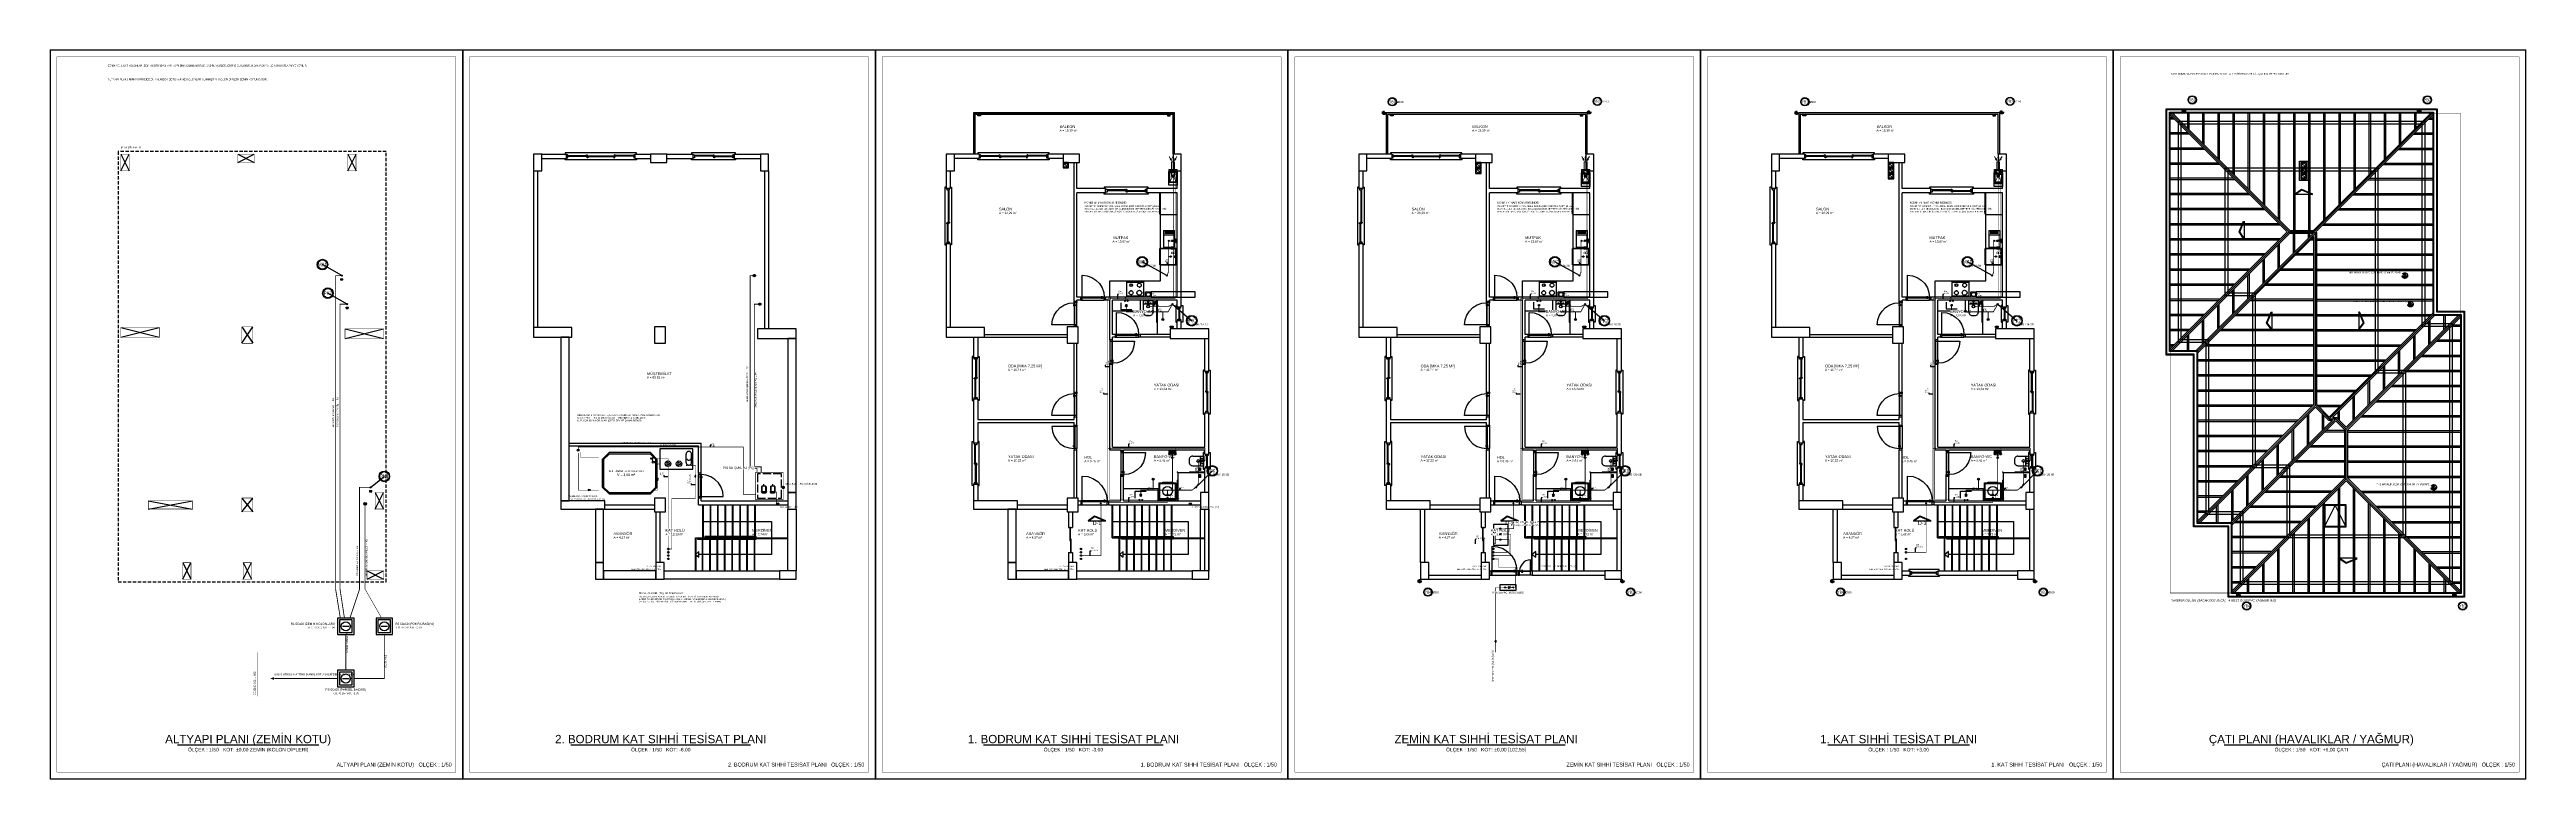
# Model space of a CAD drawing. Header units: centimetres. Extents: x -3952 to 14132, y 6348 to 11752.
# Drawn here: x -2 to 9002, y 9098 to 11752 of the extents above; entities that cross this region are included whole.
import ezdxf
from ezdxf.enums import TextEntityAlignment as Align

# ---------------------------------------------------------------- set-up
doc = ezdxf.new("R2010")
doc.units = ezdxf.units.CM
for name, pattern in [('BASMA HATTI', [31, 25, -6]), ('DASHED', [18, 12, -6]), ('PIS', [38, 30, -8]), ('YAGMUR HATTI', [36, 30, -6])]:
    doc.linetypes.add(name, pattern=pattern)
for name, color, linetype in [('MD-YUK-BIRIMI', 7, 'Continuous'), ('MIMARI', 8, 'Continuous'), ('MIMARI-KOLON', 8, 'Continuous'), ('MIMARI-TEFRIS', 9, 'Continuous'), ('MIMARI-YAZI', 8, 'Continuous'), ('MTY-BINA-HATTI', 8, 'DASHED'), ('MTY-CIHAZ', 135, 'Continuous'), ('MTY-HIDROFOR', 4, 'Continuous'), ('MTY-KAT-ADI', 1, 'Continuous'), ('MTY-PAFTA', 7, 'Continuous'), ('MTY-PIS SU-BASMA', 6, 'Continuous'), ('MTY-PIS-SU-BORUSU', 6, 'PIS'), ('MTY-PISSU-CAP', 211, 'Continuous'), ('MTY-PISSU-KOLON', 211, 'DASHED'), ('MTY-PISSU-KOLONNO', 211, 'Continuous'), ('MTY-ROGAR', 5, 'Continuous'), ('MTY-SICAKSU-BORU', 1, 'BASMA HATTI'), ('MTY-SOGUKSU-BORU', 5, 'Continuous'), ('MTY-TEFRIS', 15, 'Continuous'), ('MTY-TEMIZSU-CAP', 101, 'Continuous'), ('MTY-VANA', 1, 'Continuous'), ('MTY-YAGMUR-BORUSU', 3, 'YAGMUR HATTI'), ('MTY-YAGMUR-BORUSU-CAP', 3, 'Continuous'), ('MTY-YAGMURSU-KOLON NO', 7, 'Continuous'), ('MTY-YAZI', 7, 'Continuous'), ('MTY-YUK-BIRIMI', 7, 'Continuous'), ('RAST-TEM-SU DEPOSU', 11, 'Continuous')]:
    doc.layers.add(name, color=color, linetype=linetype)
doc.layers.add('ROTAS-PAFTA-SINIRI', color=8, linetype='Continuous', plot=False)
doc.styles.add('ANOTATIVO', font='arial.ttf')
doc.styles.add('CAP', font='wturkce.SHX', dxfattribs={"width": 0.65})
doc.styles.add('MTY_CAP', font='wturkce.SHX', dxfattribs={"width": 0.65, "height": 20})
doc.styles.add('MTYCAPLT', font='arial.ttf', dxfattribs={"width": 0.65, "height": 1})
doc.styles.add('ROTAS', font='arial.ttf')

# ---------------------------------------------------------------- blocks, each defined once
blk = doc.blocks.new('ROTAS_PAFTA')
blk.add_lwpolyline([(0, 0), (1, 0), (1, 1), (0, 1)], close=True)
blk = doc.blocks.new('MTY-KURESEL VANA')
at = {"layer": 'MTY-VANA'}
for p, q in [((0, 0), (0, 8)), ((0, 8), (8, 8))]:
    blk.add_line(p, q, dxfattribs=at)
blk.add_lwpolyline([(-10, 5), (-10, -5), (10, 5), (10, -5), (-10, 5)], dxfattribs=at)
at = {"layer": 'MTY-VANA', "style": 'MTYCAPLT', "width": 0.65}
blk.add_attdef('CAP', text='', height=10, dxfattribs=at).set_placement((-1, 0), align=Align.CENTER)
blk = doc.blocks.new('MTY-CEKVALF VANA')
at = {"layer": 'MTY-VANA'}
h = blk.add_hatch(color=256, dxfattribs=at)
edge = h.paths.add_edge_path()
edge.add_arc((-10, 5), 1.41, 180, 540, ccw=False)
for p, q in [((-10, -5), (-10, 5)), ((-10, 5), (10, -5)), ((-6, 5), (6, 5)), ((6, 5), (0, 7)), ((10, -5), (10, 5))]:
    blk.add_line(p, q, dxfattribs=at)
at = {"layer": 'MTY-VANA', "style": 'CAP', "width": 0.65}
blk.add_attdef('CAP', text='', height=5, rotation=153.4349, dxfattribs=at).set_placement((0, 0), align=Align.CENTER)
blk = doc.blocks.new('MTY-TEMIZ SU CAP MB')
at = {"layer": 'MTY-TEMIZSU-CAP'}
for p, q in [((0.8, 3.1), (0, 3.1)), ((0, 3.1), (0, 0))]:
    blk.add_line(p, q, dxfattribs=at)
at = {"layer": 'MTY-TEMIZSU-CAP', "style": 'MTY_CAP', "width": 0.65}
for tag, p in [('SOCP_001', (0.8, 4.9)), ('SCCP_001', (0.8, 1.9))]:
    blk.add_attdef(tag, p, '', height=1, dxfattribs=at)
at = {"layer": 'MTY-YUK-BIRIMI', "color": 101, "style": 'MTY_CAP', "width": 0.65}
for tag, p in [('SO_001', (0.8, 3.4)), ('SC_001', (0.8, 0.4))]:
    blk.add_attdef(tag, p, '', height=1, dxfattribs=at)
blk = doc.blocks.new('YER SUZGECI DN501')
at = {"layer": 'MTY-TEFRIS', "color": 6}
blk.add_circle((0, 0), 3.5, dxfattribs=at)
at = {"layer": 'MD-YUK-BIRIMI', "color": 6, "style": 'MTYCAPLT', "width": 0.65}
for tag, p in [('PSCP_001', (-1.3, 0.7)), ('PS_001', (-0.6, -0.5))]:
    blk.add_attdef(tag, p, '', height=1, dxfattribs=at)
blk = doc.blocks.new('MTY-PIS SU CAP SB')
at = {"layer": 'MTY-PISSU-CAP'}
for p, q in [((0.8, 1.2), (0, 1.2)), ((0, 1.2), (0, 0))]:
    blk.add_line(p, q, dxfattribs=at)
at = {"layer": 'MTY-PISSU-CAP', "style": 'MTY_CAP', "width": 0.65}
blk.add_attdef('PSCP_001', (0.8, 1.3), '', height=1, dxfattribs=at)
at = {"layer": 'MTY-YUK-BIRIMI', "color": 211, "style": 'MTY_CAP', "width": 0.65}
blk.add_attdef('PS_001', (0.8, 0.1), '', height=1, dxfattribs=at)
blk = doc.blocks.new('LAVABO1')
at = {"layer": 'MTY-TEFRIS', "color": 3, "ltscale": 10}
blk.add_circle((-5, 1), 1, dxfattribs=at)
at = {"layer": 'MTY-TEFRIS', "color": 6}
blk.add_circle((0, 15), 2.5, dxfattribs=at)
at = {"layer": 'MTY-TEFRIS', "color": 1, "ltscale": 10}
blk.add_circle((5, 1), 1, dxfattribs=at)
at = {"layer": 'MD-YUK-BIRIMI', "color": 3, "style": 'MTYCAPLT', "width": 0.65}
for tag, p in [('SOCP_001', (-6.3, -0.5)), ('SO_001', (-5.7, 0.5))]:
    blk.add_attdef(tag, p, '', height=1, dxfattribs=at)
at = {"layer": 'MD-YUK-BIRIMI', "color": 6, "style": 'MTYCAPLT', "width": 0.65}
for tag, p in [('PSCP_001', (-1.3, 17)), ('PS_001', (-0.6, 14.5))]:
    blk.add_attdef(tag, p, '', height=1, dxfattribs=at)
at = {"layer": 'MD-YUK-BIRIMI', "color": 1, "style": 'MTYCAPLT', "width": 0.65}
for tag, p in [('SCCP_001', (3.7, -0.5)), ('SC_001', (4.4, 0.5))]:
    blk.add_attdef(tag, p, '', height=1, dxfattribs=at)
blk = doc.blocks.new('CAMASIR MAKINASI1')
at = {"layer": 'MTY-TEFRIS'}
for p, q in [((-0.9, 0), (-0.9, -1.5)), ((-0.9, -1.5), (1.1, -1.5)), ((1.1, -1.5), (1.1, 0))]:
    blk.add_line(p, q, dxfattribs=at)
for points in [[(-30, 0), (30, 0), (30, 60), (-30, 60)], [(2.5, 0.4), (2.5, 0), (-2.5, 0), (-2.5, 0.4)]]:
    blk.add_lwpolyline(points, close=True, dxfattribs=at)
for points in [[(-1.8, 8.2, 0.414214), (-1.4, 8.2), (-1.3, 8.2, 0.414214), (-1.3, 8.7), (-2.1, 9.4, 0.414214), (-2.5, 9.4), (-2.6, 9.3, 0.414214), (-2.6, 8.9)], [(-1.8, 5.3, -0.414214), (-1.4, 5.3), (-1.3, 5.2, -0.414214), (-1.3, 4.8), (-2.1, 4, -0.414214), (-2.5, 4), (-2.6, 4.1, -0.414214), (-2.6, 4.6)], [(1.5, 8.7, 0.414214), (1.5, 8.2), (1.6, 8.2, 0.414214), (2, 8.2), (2.8, 8.9, 0.414214), (2.8, 9.3), (2.7, 9.4, 0.414214), (2.3, 9.4)], [(1.5, 4.8, -0.414214), (1.5, 5.2), (1.6, 5.3, -0.414214), (2, 5.3), (2.8, 4.6, -0.414214), (2.8, 4.1), (2.7, 4, -0.414214), (2.3, 4)]]:
    blk.add_lwpolyline(points, format="xyb", close=True, dxfattribs=at)
for points in [[(-1.5, 8.1), (-1.1, 7.7)], [(-1.5, 5.3), (-1.1, 5.7)], [(-1.3, 8.3), (-0.9, 7.9)], [(-1.3, 5.2), (-0.9, 5.6)], [(-0.9, 4.4), (-0.9, 0.4)], [(1.5, 8.3), (1.1, 7.9)], [(1.5, 5.2), (1.1, 5.6)], [(1.1, 4.4), (1.1, 0.4)], [(1.6, 8.1), (1.3, 7.7)], [(1.6, 5.3), (1.3, 5.7)]]:
    blk.add_lwpolyline(points, dxfattribs=at)
at = {"layer": 'MTY-TEFRIS', "color": 6}
blk.add_circle((0, 20), 2.5, dxfattribs=at)
at = {"layer": 'MTY-TEFRIS'}
for radius in [1.54, 0.581]:
    blk.add_circle((0.1, 6.7), radius, dxfattribs=at)
for start, end in [(143.13402, 216.86567), (53.13416, 126.86603), (233.13424, 306.86588), (323.13387, 36.86588)]:
    blk.add_arc((0.1, 6.7), 2.51, start, end, dxfattribs=at)
at = {"layer": 'MD-YUK-BIRIMI', "color": 6, "style": 'MTYCAPLT', "width": 0.65}
for tag, p in [('PSCP_001', (-1.3, 22)), ('PS_001', (-0.6, 19.5))]:
    blk.add_attdef(tag, p, '', height=1, dxfattribs=at)
at = {"layer": 'MD-YUK-BIRIMI', "color": 3, "style": 'MTYCAPLT', "width": 0.65}
for tag, p in [('SO_001', (-0.7, -0.5)), ('SOCP_001', (-1.2, -2))]:
    blk.add_attdef(tag, p, '', height=1, dxfattribs=at)
at = {"layer": 'MTY-TEFRIS', "color": 15, "style": 'MTYCAPLT', "width": 0.65}
blk.add_text('Ç.M.', height=15, dxfattribs=at).set_placement((8.1, 11.6), align=Align.MIDDLE_LEFT)
blk = doc.blocks.new('KLOZET1')
at = {"layer": 'MTY-TEFRIS', "color": 15}
blk.add_lwpolyline([(-3.9, 11.4, 0.414214), (-4.5, 10.8), (-4.5, 10.3, 0.414214), (-3.9, 9.7), (3.9, 9.7, 0.414214), (4.5, 10.3), (4.5, 10.8, 0.414214), (3.9, 11.4)], format="xyb", close=True, dxfattribs=at)
for points in [[(3, 0), (-3, 0), (-3, 2.3), (3, 2.3)], [(-0.8, 11.5), (0.8, 11.5), (0.8, 12), (-0.8, 12)], [(-0.8, 8.9), (0.8, 8.9), (0.8, 9.7), (-0.8, 9.7)]]:
    blk.add_lwpolyline(points, close=True, dxfattribs=at)
for points in [[(-1.6, 8.6), (-1.6, 7.5)], [(-1.6, 4.4), (-1.6, 3.4)], [(-1.3, 3.2), (-1.3, 2.3), (1.4, 2.3), (1.4, 3.2)], [(-1.2, 7.2), (-1.2, 4.8)], [(1.1, 8.9), (-1.1, 8.9)], [(-1.1, 7.3), (1.1, 7.3)], [(1.1, 4.7), (-1.1, 4.7)], [(-1.1, 3.1), (1.1, 3.1)], [(-0.5, 8.6), (-0.5, 7.5)], [(-0.5, 4.4), (-0.5, 3.4)], [(0.6, 8.6), (0.6, 7.5)], [(0.6, 4.4), (0.6, 3.4)], [(1.3, 4.8), (1.3, 5.2), (1.3, 7.2)], [(1.7, 8.6), (1.7, 7.5)], [(1.7, 4.4), (1.7, 3.4)]]:
    blk.add_lwpolyline(points, dxfattribs=at)
at = {"layer": 'MTY-TEFRIS', "color": 15, "elevation": 0}
for points in [[(-1, 10.3), (-1, 10.8, -0.414214), (-0.4, 11.4)], [(1, 10.3), (1, 10.8, 0.414214), (0.4, 11.4)]]:
    blk.add_lwpolyline(points, format="xyb", dxfattribs=at)
at = {"layer": 'MTY-TEFRIS', "color": 6}
blk.add_circle((0, 20), 5, dxfattribs=at)
at = {"layer": 'MTY-TEFRIS', "color": 15}
for centre, radius, start, end in [((-1.1, 8.1), 0.734, 41.75917, 138.24096), ((-1.1, 8), 0.734, 221.7593, 318.24081), ((-1.1, 4), 0.734, 41.75917, 138.24096), ((-1.1, 3.8), 0.734, 221.7593, 318.24081), ((-0.4, 10.3, 0), 0.641, 179.99985, 270.00006), ((0, 8.1), 0.734, 41.75917, 138.24096), ((0, 8), 0.734, 221.7593, 318.24081), ((0, 4), 0.734, 41.75917, 138.24096), ((0, 3.8), 0.734, 221.7593, 318.24081), ((0.4, 10.3, 0), 0.641, 270.00006, 0), ((1.1, 8.1), 0.734, 41.75917, 138.24096), ((1.1, 8), 0.734, 221.7593, 318.24081), ((1.1, 4), 0.734, 41.75917, 138.24096), ((1.1, 3.8), 0.734, 221.7593, 318.24081)]:
    blk.add_arc(centre, radius, start, end, dxfattribs=at)
at = {"layer": 'MD-YUK-BIRIMI', "color": 6, "style": 'MTYCAPLT', "width": 0.65}
for tag, p in [('PSCP_001', (-1.3, 24.5)), ('PS_001', (-0.6, 19.5))]:
    blk.add_attdef(tag, p, '', height=1, dxfattribs=at)
at = {"layer": 'MD-YUK-BIRIMI', "color": 3, "style": 'MTYCAPLT', "width": 0.65}
for tag, p in [('SOCP_001', (-1.3, 1.8)), ('SO_001', (-0.7, -0.5))]:
    blk.add_attdef(tag, p, '', height=1, dxfattribs=at)
blk = doc.blocks.new('DUS TEKNESI1')
at = {"layer": 'MTY-TEFRIS'}
for points in [[(-10, 13.9), (-10, 12.2, -0.146062), (-11.3, 8.9, 0.113221), (-13.3, 11.5, -0.416893), (-13.3, 12)], [(-6.7, 12, -0.17585), (-7.5, 13.9), (-12.5, 13.9, -0.17585), (-13.3, 12)], [(-12.8, 0.5), (-12.8, 0), (-10, 0), (-7.2, 0), (-7.2, 0.5, 0.153746), (-12.8, 0.5), (-10, 0.5), (-7.2, 0.5)], [(-8.6, 6.9, -0.601952), (-8.6, 1.6), (-8.6, 0.8)], [(0, 18.4), (-0.6, 18.4, 0.391322), (-1.3, 17.8), (-2.2, 6.3)], [(0, 18.4), (0.6, 18.4, -0.391322), (1.3, 17.8), (2.2, 6.3)], [(6.7, 12, 0.17585), (7.5, 13.9), (12.5, 13.9, 0.17585), (13.3, 12)], [(8.6, 6.9, 0.601952), (8.6, 1.6), (11.4, 1.6, 0.601952), (11.4, 6.9)], [(12.8, 0.5), (12.8, 0), (10, 0), (7.2, 0), (7.2, 0.5, -0.153746), (12.8, 0.5), (10, 0.5), (7.2, 0.5)], [(10, 13.9), (10, 12.2, 0.146062), (11.3, 8.9, -0.113221), (13.3, 11.5)]]:
    blk.add_lwpolyline(points, format="xyb", dxfattribs=at)
for points in [[(-12.8, 7.5), (-10, 7.5), (-7.2, 7.5), (-7.2, 8), (-10, 8), (-12.8, 8)], [(-8.6, 0), (-8.6, -1), (-11.4, -1), (-11.4, 0)], [(12.8, 7.5), (10, 7.5), (7.2, 7.5), (7.2, 8), (10, 8), (12.8, 8)], [(11.4, 0), (11.4, -1), (8.6, -1), (8.6, 0)]]:
    blk.add_lwpolyline(points, close=True, dxfattribs=at)
for points in [[(-11.6, 9.5), (-11.6, 8)], [(-11.4, 7.5), (-11.4, 6.9), (-8.6, 6.9)], [(-8.6, 1.6), (-11.4, 1.6), (-11.4, 0.8)], [(-8.6, 7.5), (-8.6, 6.9)], [(-8.4, 9.5), (-8.4, 8)], [(7.8, 6.3), (-7.8, 6.3)], [(-7.8, 2.3), (7.8, 2.3)], [(8.4, 9.5), (8.4, 8)], [(11.4, 7.5), (11.4, 6.9), (8.6, 6.9)], [(8.6, 7.5), (8.6, 6.9)], [(8.6, 1.6), (8.6, 0.8)], [(11.4, 1.6), (11.4, 0.8)], [(11.6, 9.5), (11.6, 8)]]:
    blk.add_lwpolyline(points, dxfattribs=at)
at = {"layer": 'MTY-TEFRIS', "color": 6}
blk.add_circle((0, 25), 2.5, dxfattribs=at)
at = {"layer": 'MTY-TEFRIS'}
for centre, radius, start, end in [((-10, 4.3), 2.96, 117.90841, 242.09186), ((-10, 2.2), 11.8, 79.4131, 100.58675), ((-3.8, 12.8), 6.25, 185.20803, 218.44761), ((-2, 5.9), 7.27, 130.25508, 156.09376), ((-6.9, 11.7), 0.344, 310.56547, 41.0891), ((0, 17.2), 1.6, 330.69749, 209.30263), ((0, 4.3), 1.37, 90.00021, 270.00006), ((0, 4.3), 1.37, 270.00006, 90.00021), ((6.9, 11.7), 0.344, 138.91075, 229.43465), ((2, 5.9), 7.27, 23.90632, 49.74465), ((10, 2.2), 11.8, 79.4131, 100.58675), ((3.8, 12.8), 6.25, 321.55251, 354.79208), ((13.1, 11.7), 0.344, 310.56547, 41.0891)]:
    blk.add_arc(centre, radius, start, end, dxfattribs=at)
at = {"layer": 'MD-YUK-BIRIMI', "color": 3, "style": 'MTYCAPLT', "width": 0.65}
for tag, p in [('SO_001', (-10.7, -0.5)), ('SOCP_001', (-11.3, -1.5))]:
    blk.add_attdef(tag, p, '', height=1, dxfattribs=at)
at = {"layer": 'MD-YUK-BIRIMI', "color": 6, "style": 'MTYCAPLT', "width": 0.65}
for tag, p in [('PSCP_001', (-1.3, 27)), ('PS_001', (-0.6, 24.5))]:
    blk.add_attdef(tag, p, '', height=1, dxfattribs=at)
at = {"layer": 'MD-YUK-BIRIMI', "color": 1, "style": 'MTYCAPLT', "width": 0.65}
for tag, p in [('SC_001', (9.4, -0.5)), ('SCCP_001', (8.7, -1.5))]:
    blk.add_attdef(tag, p, '', height=1, dxfattribs=at)
blk = doc.blocks.new('EVIYE1')
at = {"layer": 'MTY-TEFRIS', "color": 3, "ltscale": 10}
blk.add_circle((-5, 1), 1, dxfattribs=at)
at = {"layer": 'MTY-TEFRIS', "color": 6}
blk.add_circle((0, 15), 2.5, dxfattribs=at)
at = {"layer": 'MTY-TEFRIS', "color": 1, "ltscale": 10}
blk.add_circle((5, 1), 1, dxfattribs=at)
at = {"layer": 'MD-YUK-BIRIMI', "color": 3, "style": 'MTYCAPLT', "width": 0.65}
for tag, p in [('SOCP_001', (-6.3, -0.5)), ('SO_001', (-5.7, 0.5))]:
    blk.add_attdef(tag, p, '', height=1, dxfattribs=at)
at = {"layer": 'MD-YUK-BIRIMI', "color": 6, "style": 'MTYCAPLT', "width": 0.65}
for tag, p in [('PSCP_001', (-1.3, 17)), ('PS_001', (-0.6, 14.5))]:
    blk.add_attdef(tag, p, '', height=1, dxfattribs=at)
at = {"layer": 'MD-YUK-BIRIMI', "color": 1, "style": 'MTYCAPLT', "width": 0.65}
for tag, p in [('SCCP_001', (3.7, -0.5)), ('SC_001', (4.4, 0.5))]:
    blk.add_attdef(tag, p, '', height=1, dxfattribs=at)
blk = doc.blocks.new('BULASIK MAKINASI1')
at = {"layer": 'MTY-TEFRIS'}
for p, q in [((-0.9, 0), (-0.9, -1.5)), ((-0.9, -1.5), (1.1, -1.5)), ((1.1, -1.5), (1.1, 0))]:
    blk.add_line(p, q, dxfattribs=at)
at = {"layer": 'MTY-TEFRIS', "color": 15}
blk.add_lwpolyline([(-30, 0), (30, 0), (30, 60), (-30, 60)], close=True, dxfattribs=at)
at = {"layer": 'MTY-TEFRIS'}
for points in [[(-1.8, 8.2, 0.414214), (-1.4, 8.2), (-1.3, 8.2, 0.414214), (-1.3, 8.7), (-2.1, 9.4, 0.414214), (-2.5, 9.4), (-2.6, 9.3, 0.414214), (-2.6, 8.9)], [(-1.8, 5.3, -0.414214), (-1.4, 5.3), (-1.3, 5.2, -0.414214), (-1.3, 4.8), (-2.1, 4, -0.414214), (-2.5, 4), (-2.6, 4.1, -0.414214), (-2.6, 4.6)], [(1.5, 8.7, 0.414214), (1.5, 8.2), (1.6, 8.2, 0.414214), (2, 8.2), (2.8, 8.9, 0.414214), (2.8, 9.3), (2.7, 9.4, 0.414214), (2.3, 9.4)], [(1.5, 4.8, -0.414214), (1.5, 5.2), (1.6, 5.3, -0.414214), (2, 5.3), (2.8, 4.6, -0.414214), (2.8, 4.1), (2.7, 4, -0.414214), (2.3, 4)]]:
    blk.add_lwpolyline(points, format="xyb", close=True, dxfattribs=at)
blk.add_lwpolyline([(2.5, 0.4), (2.5, 0), (-2.5, 0), (-2.5, 0.4)], close=True, dxfattribs=at)
for points in [[(-1.5, 8.1), (-1.1, 7.7)], [(-1.5, 5.3), (-1.1, 5.7)], [(-1.3, 8.3), (-0.9, 7.9)], [(-1.3, 5.2), (-0.9, 5.6)], [(-0.9, 4.4), (-0.9, 0.4)], [(1.5, 8.3), (1.1, 7.9)], [(1.5, 5.2), (1.1, 5.6)], [(1.1, 4.4), (1.1, 0.4)], [(1.6, 8.1), (1.3, 7.7)], [(1.6, 5.3), (1.3, 5.7)]]:
    blk.add_lwpolyline(points, dxfattribs=at)
at = {"layer": 'MTY-TEFRIS', "color": 6}
blk.add_circle((0, 20), 2.5, dxfattribs=at)
at = {"layer": 'MTY-TEFRIS'}
for radius in [1.54, 0.581]:
    blk.add_circle((0.1, 6.7), radius, dxfattribs=at)
for start, end in [(143.13402, 216.86567), (53.13416, 126.86603), (233.13424, 306.86588), (323.13387, 36.86588)]:
    blk.add_arc((0.1, 6.7), 2.51, start, end, dxfattribs=at)
at = {"layer": 'MD-YUK-BIRIMI', "color": 6, "style": 'MTYCAPLT', "width": 0.65}
for tag, p in [('PSCP', (0, 22.5)), ('PS', (0, 20))]:
    blk.add_attdef(tag, text='', height=1, dxfattribs=at).set_placement(p, align=Align.MIDDLE_CENTER)
at = {"layer": 'MD-YUK-BIRIMI', "color": 3, "style": 'MTYCAPLT', "width": 0.65}
for tag, p in [('SO', (0, 0)), ('SOCP', (0.1, -1.5))]:
    blk.add_attdef(tag, text='', height=1, dxfattribs=at).set_placement(p, align=Align.MIDDLE_CENTER)
at = {"layer": 'MTY-TEFRIS', "color": 15, "style": 'MTYCAPLT', "width": 0.65}
blk.add_text('B.M.', height=15, dxfattribs=at).set_placement((8.1, 11.6), align=Align.MIDDLE_LEFT)
blk = doc.blocks.new('KOMBI1')
at = {"layer": 'MTY-TEFRIS', "color": 1, "lineweight": 20, "ltscale": 40}
for p, q in [((19.5, 17.5), (3.4, 26.6)), ((19.5, 12.5), (3.4, 3.4)), ((18.9, 15), (28.9, 15)), ((23.9, 20), (23.9, 10)), ((44.4, 26.6), (28.2, 17.5)), ((44.4, 3.4), (28.2, 12.5))]:
    blk.add_line(p, q, dxfattribs=at)
at = {"layer": 'MTY-TEFRIS', "color": 7, "lineweight": 20, "ltscale": 40}
for p, q in [((23.9, 20), (75.3, 20)), ((23.9, 10), (75.3, 10)), ((75.3, 20), (75.3, 10)), ((85.4, 25.3), (80.3, 20)), ((87.4, 21.8), (80.3, 20)), ((80.3, 15), (90.3, 15)), ((87.4, 8.2), (80.3, 10)), ((85.4, 4.7), (80.3, 10)), ((86.4, 23.6), (85.4, 25.3)), ((86.4, 6.5), (85.4, 4.7)), ((95, 28.6), (86.4, 23.6)), ((86.4, 23.6), (87.4, 21.8)), ((86.4, 6.5), (87.4, 8.2)), ((95, 1.4), (86.4, 6.5)), ((90.3, 15), (90.3, 17)), ((90.3, 17), (97.3, 15)), ((90.3, 15), (90.3, 13)), ((90.3, 13), (97.3, 15))]:
    blk.add_line(p, q, dxfattribs=at)
blk.add_lwpolyline([(0, 0), (47.8, 0), (47.8, 30), (0, 30)], close=True, dxfattribs=at)
at = {"layer": 'MTY-TEFRIS', "color": 1, "lineweight": 20, "ltscale": 40}
blk.add_lwpolyline([(3.4, 3.4), (44.4, 3.4), (44.4, 26.6), (3.4, 26.6)], close=True, dxfattribs=at)
at = {"layer": 'MTY-TEFRIS', "color": 3, "ltscale": 10}
blk.add_circle((18.9, 1), 1, dxfattribs=at)
at = {"layer": 'MTY-TEFRIS', "color": 7, "lineweight": 20, "ltscale": 40}
blk.add_circle((23.9, 15), 5, dxfattribs=at)
at = {"layer": 'MTY-TEFRIS', "color": 1, "ltscale": 10}
blk.add_circle((28.9, 1), 1, dxfattribs=at)
at = {"layer": 'MD-YUK-BIRIMI', "color": 3, "style": 'MTYCAPLT', "width": 0.65}
for tag, p in [('SOCP_001', (17.6, -0.5)), ('SO_001', (18.2, 0.5))]:
    blk.add_attdef(tag, p, '', height=1, dxfattribs=at)
at = {"layer": 'MD-YUK-BIRIMI', "color": 1, "style": 'MTYCAPLT', "width": 0.65}
for tag, p in [('SCCP_001', (27.6, -0.5)), ('SC_001', (28.3, 0.5))]:
    blk.add_attdef(tag, p, '', height=1, dxfattribs=at)
blk = doc.blocks.new('MTY-PIS SU KOLON')
at = {"layer": 'MTY-PISSU-KOLON', "linetype": 'Continuous', "lineweight": -3}
blk.add_hatch(color=256, dxfattribs=at).paths.add_polyline_path([(-3, 0, 0.848135), (0, 0, -0.848135), (3, 0, 0.414214), (0, 3, 0.414214)])
blk.add_circle((0, 0), 3.5, dxfattribs=at)
blk = doc.blocks.new('MTY-KOLON NO PIS SU')
at = {"color": 6, "linetype": 'Continuous', "ltscale": 100}
blk.add_circle((0, 0), 27.5, dxfattribs=at)
at = {"color": 7, "linetype": 'Continuous', "ltscale": 100}
blk.add_circle((0, 0), 24.5, dxfattribs=at)
at = {"style": 'ANOTATIVO', "width": 0.65}
blk.add_attdef('K', text='', height=20, dxfattribs=at).set_placement((0, 0), align=Align.MIDDLE_CENTER)
blk = doc.blocks.new('MTY-PISLIK TUTUCU')
at = {"layer": 'MTY-VANA'}
for p, q in [((-10, -5), (-10, 5)), ((-10, 0), (10, 0)), ((10, -5), (10, 5))]:
    blk.add_line(p, q, dxfattribs=at)
at = {"layer": 'MTY-VANA', "color": 1, "ltscale": 75}
for p, q in [((-6, 6), (-1, 10)), ((5, 0), (-4, 8))]:
    blk.add_line(p, q, dxfattribs=at)
at = {"layer": 'MTY-VANA', "style": 'CAP', "width": 0.65}
blk.add_attdef('CAP', text='', height=5, dxfattribs=at).set_placement((0, 0), align=Align.CENTER)
blk = doc.blocks.new('MTY-SU SAYACI')
at = {"layer": 'MTY-VANA'}
blk.add_hatch(color=256, dxfattribs=at).paths.add_polyline_path([(10, 10), (6, 7), (7, 6)])
for p, q in [((-7, -7), (6, 6)), ((6, 7), (10, 10)), ((7, 6), (6, 7)), ((7, 6), (10, 10))]:
    blk.add_line(p, q, dxfattribs=at)
blk.add_circle((0, 0), 7, dxfattribs=at)
blk.add_attdef('CAP', (2, 1), '', height=2.5, rotation=225, dxfattribs=at)
blk = doc.blocks.new('MTY-KOLON NO YAGMUR')
at = {"layer": 'MTY-YAGMURSU-KOLON NO', "linetype": 'Continuous', "ltscale": 100}
blk.add_circle((0, 0), 27.5, dxfattribs=at)
at = {"layer": 'MTY-YAGMURSU-KOLON NO', "color": 7, "linetype": 'Continuous', "ltscale": 100}
blk.add_circle((0, 0), 24.5, dxfattribs=at)
at = {"style": 'ANOTATIVO', "width": 0.65}
blk.add_attdef('K', text='', height=20, dxfattribs=at).set_placement((0, 0), align=Align.MIDDLE_CENTER)

msp = doc.modelspace()

# ---------------------------------------------------------------- linework, layer by layer
at = {"layer": 'MIMARI'}
for p, q in [((3372.1, 11516.1), (3382.1, 11516.1)), ((3382.1, 11513.8), (3372.1, 11513.8)), ((3374.6, 11516.1), (3374.6, 11511.6)), ((3377.1, 11516.1), (3377.1, 11511.6)), ((3379.6, 11516.1), (3379.6, 11511.6)), ((4072.1, 11516.1), (4062.1, 11516.1)), ((4062.1, 11513.8), (4072.1, 11513.8)), ((4064.6, 11516.1), (4064.6, 11511.6)), ((4067.1, 11516.1), (4067.1, 11511.6)), ((4069.6, 11516.1), (4069.6, 11511.6)), ((4872.1, 11516.1), (4882.1, 11516.1)), ((4882.1, 11513.8), (4872.1, 11513.8)), ((4874.6, 11516.1), (4874.6, 11511.6)), ((4877.1, 11516.1), (4877.1, 11511.6)), ((4879.6, 11516.1), (4879.6, 11511.6)), ((5572.1, 11516.1), (5562.1, 11516.1)), ((5562.1, 11513.8), (5572.1, 11513.8)), ((5564.6, 11516.1), (5564.6, 11511.6)), ((5567.1, 11516.1), (5567.1, 11511.6)), ((5569.6, 11516.1), (5569.6, 11511.6)), ((6372.1, 11516.1), (6382.1, 11516.1)), ((6382.1, 11513.8), (6372.1, 11513.8)), ((6374.6, 11516.1), (6374.6, 11511.6)), ((6377.1, 11516.1), (6377.1, 11511.6)), ((6379.6, 11516.1), (6379.6, 11511.6)), ((7072.1, 11516.1), (7062.1, 11516.1)), ((7062.1, 11513.8), (7072.1, 11513.8)), ((7064.6, 11516.1), (7064.6, 11511.6)), ((7067.1, 11516.1), (7067.1, 11511.6)), ((7069.6, 11516.1), (7069.6, 11511.6)), ((7707.1, 11521.3), (8139.6, 11088.8)), ((7707.1, 11514.3), (8132.5, 11088.8)), ((7717.5, 11503.8), (7707.1, 11503.8)), ((7722.5, 11498.8), (7707.1, 11498.8)), ((7772.5, 11448.8), (7707.1, 11448.8)), ((7777.5, 11443.8), (7707.1, 11443.8)), ((7714.2, 11521.3), (8141.7, 11093.8)), ((7714.6, 11521.3), (7714.6, 11520.9)), ((7719.6, 11521.3), (7719.6, 11515.9)), ((7769.6, 11521.3), (7769.6, 11465.9)), ((7774.6, 11521.3), (7774.6, 11460.9)), ((7824.6, 11521.3), (7824.6, 11410.9)), ((7829.6, 11521.3), (7829.6, 11405.9)), ((7879.6, 11521.3), (7879.6, 11355.9)), ((7884.6, 11521.3), (7884.6, 11350.9)), ((7934.6, 11521.3), (7934.6, 11300.9)), ((7939.6, 11521.3), (7939.6, 11295.9)), ((7989.6, 11521.3), (7989.6, 11245.9)), ((7994.6, 11521.3), (7994.6, 11240.9)), ((8044.6, 11521.3), (8044.6, 11190.9)), ((8049.6, 11521.3), (8049.6, 11185.9)), ((8099.6, 11521.3), (8099.6, 11135.9)), ((8104.6, 11521.3), (8104.6, 11130.9)), ((8154.6, 11521.3), (8154.6, 11093.8)), ((8159.6, 11521.3), (8159.6, 11093.8)), ((8209.6, 11521.3), (8209.6, 11093.8)), ((8214.6, 11521.3), (8214.6, 11093.8)), ((8227.5, 11093.8), (8655, 11521.3)), ((8229.6, 11088.8), (8662.1, 11521.3)), ((8236.7, 11088.8), (8662.1, 11514.3)), ((8264.6, 11521.3), (8264.6, 11130.9)), ((8269.6, 11521.3), (8269.6, 11135.9)), ((8319.6, 11521.3), (8319.6, 11185.9)), ((8324.6, 11521.3), (8324.6, 11190.9)), ((8374.6, 11521.3), (8374.6, 11240.9)), ((8379.6, 11521.3), (8379.6, 11245.9)), ((8429.6, 11521.3), (8429.6, 11295.9)), ((8434.6, 11521.3), (8434.6, 11300.9)), ((8484.6, 11521.3), (8484.6, 11350.9)), ((8489.6, 11521.3), (8489.6, 11355.9)), ((8539.6, 11521.3), (8539.6, 11405.9)), ((8544.6, 11521.3), (8544.6, 11410.9)), ((8591.7, 11443.8), (8662.1, 11443.8)), ((8594.6, 11521.3), (8594.6, 11460.9)), ((8596.7, 11448.8), (8662.1, 11448.8)), ((8599.6, 11521.3), (8599.6, 11465.9)), ((8646.7, 11498.8), (8662.1, 11498.8)), ((8649.6, 11521.3), (8649.6, 11515.9)), ((8651.7, 11503.8), (8662.1, 11503.8)), ((8654.6, 11521.3), (8654.6, 11520.9)), ((1787.1, 11371.3), (1877.1, 11371.3)), ((1787.1, 11356.3), (1877.1, 11356.3)), ((1877.1, 11356.3), (1877.1, 11371.3)), ((1882.1, 11366.3), (1949.6, 11366.3)), ((1882.1, 11365.3), (1949.6, 11365.3)), ((1882.1, 11364.8), (1949.6, 11364.8)), ((1882.1, 11363.8), (1949.6, 11363.8)), ((2049.6, 11363.8), (1954.6, 11363.8)), ((2049.6, 11362.8), (1954.6, 11362.8)), ((2049.6, 11362.3), (1954.6, 11362.3)), ((2049.6, 11361.3), (1954.6, 11361.3)), ((2122.1, 11366.3), (2054.6, 11366.3)), ((2122.1, 11365.3), (2054.6, 11365.3)), ((2122.1, 11364.8), (2054.6, 11364.8)), ((2122.1, 11363.8), (2054.6, 11363.8)), ((2127.1, 11356.3), (2127.1, 11371.3)), ((2127.1, 11371.3), (2182.1, 11371.3)), ((2127.1, 11356.3), (2182.1, 11356.3)), ((2242.1, 11371.3), (2337.1, 11371.3)), ((2242.1, 11356.3), (2337.1, 11356.3)), ((2337.1, 11356.3), (2337.1, 11371.3)), ((2410.8, 11366.3), (2342.1, 11366.3)), ((2410.8, 11365.3), (2342.1, 11365.3)), ((2410.8, 11364.8), (2342.1, 11364.8)), ((2410.8, 11363.8), (2342.1, 11363.8)), ((2482.1, 11363.8), (2415.8, 11363.8)), ((2482.1, 11362.8), (2415.8, 11362.8)), ((2482.1, 11362.3), (2415.8, 11362.3)), ((2482.1, 11361.3), (2415.8, 11361.3)), ((2487.1, 11356.3), (2487.1, 11371.3)), ((2487.1, 11371.3), (2582.1, 11371.3)), ((2487.1, 11356.3), (2582.1, 11356.3)), ((3377.1, 11371.3), (3287.1, 11371.3)), ((3377.1, 11356.3), (3287.1, 11356.3)), ((3377.1, 11371.3), (3377.1, 11356.3)), ((3382.1, 11366.3), (3449.6, 11366.3)), ((3382.1, 11365.3), (3449.6, 11365.3)), ((3382.1, 11364.8), (3449.6, 11364.8)), ((3382.1, 11363.8), (3449.6, 11363.8)), ((3549.6, 11363.8), (3454.6, 11363.8)), ((3549.6, 11362.8), (3454.6, 11362.8)), ((3549.6, 11362.3), (3454.6, 11362.3)), ((3549.6, 11361.3), (3454.6, 11361.3)), ((3622.1, 11366.3), (3554.6, 11366.3)), ((3622.1, 11365.3), (3554.6, 11365.3)), ((3622.1, 11364.8), (3554.6, 11364.8)), ((3622.1, 11363.8), (3554.6, 11363.8)), ((3682.1, 11371.3), (3627.1, 11371.3)), ((3627.1, 11371.3), (3627.1, 11356.3)), ((3682.1, 11356.3), (3627.1, 11356.3)), ((4877.1, 11371.3), (4787.1, 11371.3)), ((4877.1, 11356.3), (4787.1, 11356.3)), ((4877.1, 11371.3), (4877.1, 11356.3)), ((4882.1, 11366.3), (4949.6, 11366.3)), ((4882.1, 11365.3), (4949.6, 11365.3)), ((4882.1, 11364.8), (4949.6, 11364.8)), ((4882.1, 11363.8), (4949.6, 11363.8)), ((5049.6, 11363.8), (4954.6, 11363.8)), ((5049.6, 11362.8), (4954.6, 11362.8)), ((5049.6, 11362.3), (4954.6, 11362.3)), ((5049.6, 11361.3), (4954.6, 11361.3)), ((5122.1, 11366.3), (5054.6, 11366.3)), ((5122.1, 11365.3), (5054.6, 11365.3)), ((5122.1, 11364.8), (5054.6, 11364.8)), ((5122.1, 11363.8), (5054.6, 11363.8)), ((5182.1, 11371.3), (5127.1, 11371.3)), ((5127.1, 11371.3), (5127.1, 11356.3)), ((5182.1, 11356.3), (5127.1, 11356.3)), ((6377.1, 11371.3), (6287.1, 11371.3)), ((6377.1, 11356.3), (6287.1, 11356.3)), ((6377.1, 11371.3), (6377.1, 11356.3)), ((6382.1, 11366.3), (6449.6, 11366.3)), ((6382.1, 11365.3), (6449.6, 11365.3)), ((6382.1, 11364.8), (6449.6, 11364.8)), ((6382.1, 11363.8), (6449.6, 11363.8)), ((6549.6, 11363.8), (6454.6, 11363.8)), ((6549.6, 11362.8), (6454.6, 11362.8)), ((6549.6, 11362.3), (6454.6, 11362.3)), ((6549.6, 11361.3), (6454.6, 11361.3)), ((6622.1, 11366.3), (6554.6, 11366.3)), ((6622.1, 11365.3), (6554.6, 11365.3)), ((6622.1, 11364.8), (6554.6, 11364.8)), ((6622.1, 11363.8), (6554.6, 11363.8)), ((6682.1, 11371.3), (6627.1, 11371.3)), ((6627.1, 11371.3), (6627.1, 11356.3)), ((6682.1, 11356.3), (6627.1, 11356.3)), ((7827.5, 11393.8), (7707.1, 11393.8)), ((7832.5, 11388.8), (7707.1, 11388.8)), ((8536.7, 11388.8), (8662.1, 11388.8)), ((8541.7, 11393.8), (8662.1, 11393.8)), ((1757.1, 11311.3), (1757.1, 10741.3)), ((1772.1, 11311.3), (1772.1, 10741.3)), ((2597.1, 11311.3), (2597.1, 10736.3)), ((2612.1, 11311.3), (2612.1, 10736.3)), ((3257.1, 11311.3), (3257.1, 11246.3)), ((3272.1, 11311.3), (3272.1, 11246.3)), ((3682.1, 11341.3), (3702.1, 11321.3)), ((3722.1, 10836.3), (3722.1, 11341.3)), ((3732.1, 11246.3), (3732.1, 11341.3)), ((4097.1, 11246.3), (4097.1, 11311.3)), ((4112.1, 10816.3), (4112.1, 11316.3)), ((4757.1, 11311.3), (4757.1, 11246.3)), ((4772.1, 11311.3), (4772.1, 11246.3)), ((5182.1, 11341.3), (5202.1, 11321.3)), ((5182.1, 11321.3), (5202.1, 11301.3)), ((5222.1, 10831.3), (5222.1, 11341.3)), ((5232.1, 11246.3), (5232.1, 11341.3)), ((5597.1, 11246.3), (5597.1, 11311.3)), ((5612.1, 10816.3), (5612.1, 11311.3)), ((6257.1, 11311.3), (6257.1, 11246.3)), ((6272.1, 11311.3), (6272.1, 11246.3)), ((6682.1, 11341.3), (6702.1, 11321.3)), ((6682.1, 11321.3), (6702.1, 11301.3)), ((6682.1, 11301.3), (6702.1, 11281.3)), ((6722.1, 10836.3), (6722.1, 11341.3)), ((6732.1, 11246.3), (6732.1, 11341.3)), ((7097.1, 11246.3), (7097.1, 11311.3)), ((7112.1, 10816.3), (7112.1, 11311.3)), ((7882.5, 11338.8), (7707.1, 11338.8)), ((7887.5, 11333.8), (7707.1, 11333.8)), ((7937.5, 11283.8), (7707.1, 11283.8)), ((7942.5, 11278.8), (7707.1, 11278.8)), ((8182.1, 11341.3), (8202.1, 11321.3)), ((8182.1, 11321.3), (8202.1, 11301.3)), ((8182.1, 11301.3), (8202.1, 11281.3)), ((8426.7, 11278.8), (8662.1, 11278.8)), ((8431.7, 11283.8), (8662.1, 11283.8)), ((8481.7, 11333.8), (8662.1, 11333.8)), ((8486.7, 11338.8), (8662.1, 11338.8)), ((3272.1, 11246.3), (3257.1, 11246.3)), ((3264.6, 11241.3), (3264.6, 11123.8)), ((3265.6, 11241.3), (3265.6, 11123.8)), ((3266.1, 11241.3), (3266.1, 11123.8)), ((3267.1, 11241.3), (3267.1, 11123.8)), ((3837.1, 11246.3), (3732.1, 11246.3)), ((3837.1, 11231.3), (3732.1, 11231.3)), ((3732.1, 10851.3), (3732.1, 11231.3)), ((3837.1, 11231.3), (3837.1, 11246.3)), ((3910.8, 11241.3), (3842.1, 11241.3)), ((3910.8, 11240.3), (3842.1, 11240.3)), ((3910.8, 11239.8), (3842.1, 11239.8)), ((3910.8, 11238.8), (3842.1, 11238.8)), ((3982.1, 11238.8), (3915.8, 11238.8)), ((3982.1, 11237.8), (3915.8, 11237.8)), ((3982.1, 11237.3), (3915.8, 11237.3)), ((3982.1, 11236.3), (3915.8, 11236.3)), ((4097.1, 11246.3), (3987.1, 11246.3)), ((3987.1, 11231.3), (3987.1, 11246.3)), ((4097.1, 11231.3), (3987.1, 11231.3)), ((4097.1, 10851.3), (4097.1, 11231.3)), ((4772.1, 11246.3), (4757.1, 11246.3)), ((4764.6, 11241.3), (4764.6, 11123.8)), ((4765.6, 11241.3), (4765.6, 11123.8)), ((4766.1, 11241.3), (4766.1, 11123.8)), ((4767.1, 11241.3), (4767.1, 11123.8)), ((5337.1, 11246.3), (5232.1, 11246.3)), ((5232.1, 10851.3), (5232.1, 11231.3)), ((5337.1, 11231.3), (5232.1, 11231.3)), ((5337.1, 11231.3), (5337.1, 11246.3)), ((5410.8, 11241.3), (5342.1, 11241.3)), ((5410.8, 11240.3), (5342.1, 11240.3)), ((5410.8, 11239.8), (5342.1, 11239.8)), ((5410.8, 11238.8), (5342.1, 11238.8)), ((5482.1, 11238.8), (5415.8, 11238.8)), ((5482.1, 11237.8), (5415.8, 11237.8)), ((5482.1, 11237.3), (5415.8, 11237.3)), ((5482.1, 11236.3), (5415.8, 11236.3)), ((5597.1, 11246.3), (5487.1, 11246.3)), ((5487.1, 11231.3), (5487.1, 11246.3)), ((5597.1, 11231.3), (5487.1, 11231.3)), ((5597.1, 10851.3), (5597.1, 11231.3)), ((6272.1, 11246.3), (6257.1, 11246.3)), ((6264.6, 11241.3), (6264.6, 11123.8)), ((6265.6, 11241.3), (6265.6, 11123.8)), ((6266.1, 11241.3), (6266.1, 11123.8)), ((6267.1, 11241.3), (6267.1, 11123.8)), ((6837.1, 11246.3), (6732.1, 11246.3)), ((6837.1, 11231.3), (6732.1, 11231.3)), ((6732.1, 10851.3), (6732.1, 11231.3)), ((6837.1, 11231.3), (6837.1, 11246.3)), ((6910.8, 11241.3), (6842.1, 11241.3)), ((6910.8, 11240.3), (6842.1, 11240.3)), ((6910.8, 11239.8), (6842.1, 11239.8)), ((6910.8, 11238.8), (6842.1, 11238.8)), ((6982.1, 11238.8), (6915.8, 11238.8)), ((6982.1, 11237.8), (6915.8, 11237.8)), ((6982.1, 11237.3), (6915.8, 11237.3)), ((6982.1, 11236.3), (6915.8, 11236.3)), ((7097.1, 11246.3), (6987.1, 11246.3)), ((6987.1, 11231.3), (6987.1, 11246.3)), ((7097.1, 11231.3), (6987.1, 11231.3)), ((7097.1, 10851.3), (7097.1, 11231.3)), ((7992.5, 11228.8), (7707.1, 11228.8)), ((7997.5, 11223.8), (7707.1, 11223.8)), ((8047.5, 11173.8), (7707.1, 11173.8)), ((8052.5, 11168.8), (7707.1, 11168.8)), ((8316.7, 11168.8), (8662.1, 11168.8)), ((8321.7, 11173.8), (8662.1, 11173.8)), ((8371.7, 11223.8), (8662.1, 11223.8)), ((8376.7, 11228.8), (8662.1, 11228.8)), ((3262.1, 11051.3), (3262.1, 11118.8)), ((3263.1, 11051.3), (3263.1, 11118.8)), ((3263.6, 11051.3), (3263.6, 11118.8)), ((3264.6, 11051.3), (3264.6, 11118.8)), ((4762.1, 11051.3), (4762.1, 11118.8)), ((4763.1, 11051.3), (4763.1, 11118.8)), ((4763.6, 11051.3), (4763.6, 11118.8)), ((4764.6, 11051.3), (4764.6, 11118.8)), ((6262.1, 11051.3), (6262.1, 11118.8)), ((6263.1, 11051.3), (6263.1, 11118.8)), ((6263.6, 11051.3), (6263.6, 11118.8)), ((6264.6, 11051.3), (6264.6, 11118.8)), ((8102.5, 11118.8), (7707.1, 11118.8)), ((8107.5, 11113.8), (7707.1, 11113.8)), ((7707.1, 10656.3), (8139.6, 11088.8)), ((7707.1, 10663.4), (8132.5, 11088.8)), ((7714.2, 10656.3), (8141.7, 11083.8)), ((7800, 10656.3), (8227.5, 11083.8)), ((7807.1, 10656.3), (8234.6, 11083.8)), ((8139.6, 11088.8), (8229.6, 11088.8)), ((8141.7, 11093.8), (8227.5, 11093.8)), ((8141.7, 11083.8), (8227.5, 11083.8)), ((8154.6, 11010.9), (8154.6, 11083.8)), ((8159.6, 11015.9), (8159.6, 11083.8)), ((8209.6, 11065.9), (8209.6, 11083.8)), ((8214.6, 11070.9), (8214.6, 11083.8)), ((8229.6, 11088.8), (8234.6, 11083.8)), ((8234.6, 10458.8), (8234.6, 11083.8)), ((8236.7, 11088.8), (8239.6, 11085.9)), ((8239.6, 10460.9), (8239.6, 11085.9)), ((8261.7, 11113.8), (8662.1, 11113.8)), ((8266.7, 11118.8), (8662.1, 11118.8)), ((3257.1, 11046.3), (3257.1, 10741.3)), ((3272.1, 11046.3), (3257.1, 11046.3)), ((3272.1, 11046.3), (3272.1, 10741.3)), ((4772.1, 11046.3), (4757.1, 11046.3)), ((4757.1, 11046.3), (4757.1, 10741.3)), ((4772.1, 11046.3), (4772.1, 10741.3)), ((6257.1, 11046.3), (6257.1, 10741.3)), ((6272.1, 11046.3), (6257.1, 11046.3)), ((6272.1, 11046.3), (6272.1, 10741.3)), ((8107.5, 11063.8), (7707.1, 11063.8)), ((8102.5, 11058.8), (7707.1, 11058.8)), ((8052.5, 11008.8), (7707.1, 11008.8)), ((8047.5, 11003.8), (7707.1, 11003.8)), ((7807.1, 10649.3), (8229.6, 11071.8)), ((8044.6, 10900.9), (8044.6, 10986.8)), ((8049.6, 10905.9), (8049.6, 10991.8)), ((8099.6, 10955.9), (8099.6, 11041.8)), ((8104.6, 10960.9), (8104.6, 11046.8)), ((8229.6, 11003.8), (8161.7, 11003.8)), ((8229.6, 11008.8), (8166.7, 11008.8)), ((8229.6, 11058.8), (8216.7, 11058.8)), ((8229.6, 11063.8), (8221.7, 11063.8)), ((8229.6, 10460.9), (8229.6, 11071.8)), ((8239.6, 11063.8), (8662.1, 11063.8)), ((8239.6, 11058.8), (8662.1, 11058.8)), ((8239.6, 11008.8), (8662.1, 11008.8)), ((8239.6, 11003.8), (8662.1, 11003.8)), ((3752.1, 10851.3), (3752.1, 10931.3)), ((5252.1, 10851.3), (5252.1, 10931.3)), ((6752.1, 10851.3), (6752.1, 10931.3)), ((7997.5, 10953.8), (7707.1, 10953.8)), ((7992.5, 10948.8), (7707.1, 10948.8)), ((7942.5, 10898.8), (7707.1, 10898.8)), ((7989.6, 10845.9), (7989.6, 10931.8)), ((7994.6, 10850.9), (7994.6, 10936.8)), ((8229.6, 10898.8), (8056.7, 10898.8)), ((8229.6, 10948.8), (8106.7, 10948.8)), ((8229.6, 10953.8), (8111.7, 10953.8)), ((8239.6, 10953.8), (8662.1, 10953.8)), ((8239.6, 10948.8), (8662.1, 10948.8)), ((8239.6, 10898.8), (8662.1, 10898.8)), ((3732.1, 10836.3), (3722.1, 10836.3)), ((3747.1, 10851.3), (3732.1, 10851.3)), ((3747.1, 10841.3), (3732.1, 10841.3)), ((3732.1, 10836.3), (3732.1, 10841.3)), ((3732.1, 10751.3), (3732.1, 10831.3)), ((3747.1, 10841.3), (3747.1, 10851.3)), ((3752.1, 10841.3), (3832.1, 10841.3)), ((4097.1, 10851.3), (3837.1, 10851.3)), ((3837.1, 10841.3), (3837.1, 10851.3)), ((3852.1, 10841.3), (3837.1, 10841.3)), ((3852.1, 10696.3), (3852.1, 10841.3)), ((4097.1, 10841.3), (3862.1, 10841.3)), ((3862.1, 10716.3), (3862.1, 10841.3)), ((4097.1, 10816.3), (4097.1, 10841.3)), ((4097.1, 10816.3), (4112.1, 10816.3)), ((4103.3, 10811.3), (4103.3, 10771.3)), ((4104.3, 10811.3), (4104.3, 10771.3)), ((4104.8, 10811.3), (4104.8, 10771.3)), ((4105.8, 10811.3), (4105.8, 10771.3)), ((5232.1, 10836.3), (5222.1, 10836.3)), ((5247.1, 10851.3), (5232.1, 10851.3)), ((5232.1, 10836.3), (5232.1, 10841.3)), ((5247.1, 10841.3), (5232.1, 10841.3)), ((5232.1, 10751.3), (5232.1, 10831.3)), ((5247.1, 10841.3), (5247.1, 10851.3)), ((5252.1, 10841.3), (5332.1, 10841.3)), ((5597.1, 10851.3), (5337.1, 10851.3)), ((5337.1, 10841.3), (5337.1, 10851.3)), ((5352.1, 10841.3), (5337.1, 10841.3)), ((5352.1, 10696.3), (5352.1, 10841.3)), ((5597.1, 10841.3), (5362.1, 10841.3)), ((5362.1, 10716.3), (5362.1, 10841.3)), ((5597.1, 10816.3), (5597.1, 10841.3)), ((5597.1, 10816.3), (5612.1, 10816.3)), ((5603.3, 10811.3), (5603.3, 10771.3)), ((5604.3, 10811.3), (5604.3, 10771.3)), ((5604.8, 10811.3), (5604.8, 10771.3)), ((5605.8, 10811.3), (5605.8, 10771.3)), ((6732.1, 10836.3), (6722.1, 10836.3)), ((6747.1, 10851.3), (6732.1, 10851.3)), ((6747.1, 10841.3), (6732.1, 10841.3)), ((6732.1, 10836.3), (6732.1, 10841.3)), ((6732.1, 10751.3), (6732.1, 10831.3)), ((6747.1, 10841.3), (6747.1, 10851.3)), ((6752.1, 10841.3), (6832.1, 10841.3)), ((7097.1, 10851.3), (6837.1, 10851.3)), ((6837.1, 10841.3), (6837.1, 10851.3)), ((6852.1, 10841.3), (6837.1, 10841.3)), ((6852.1, 10696.3), (6852.1, 10841.3)), ((7097.1, 10841.3), (6862.1, 10841.3)), ((6862.1, 10716.3), (6862.1, 10841.3)), ((7097.1, 10816.3), (7097.1, 10841.3)), ((7097.1, 10816.3), (7112.1, 10816.3)), ((7103.3, 10811.3), (7103.3, 10771.3)), ((7104.3, 10811.3), (7104.3, 10771.3)), ((7104.8, 10811.3), (7104.8, 10771.3)), ((7105.8, 10811.3), (7105.8, 10771.3)), ((7937.5, 10893.8), (7707.1, 10893.8)), ((7887.5, 10843.8), (7707.1, 10843.8)), ((7882.5, 10838.8), (7707.1, 10838.8)), ((7879.6, 10735.9), (7879.6, 10821.8)), ((7884.6, 10740.9), (7884.6, 10826.8)), ((7934.6, 10790.9), (7934.6, 10876.8)), ((7939.6, 10795.9), (7939.6, 10881.8)), ((8229.6, 10838.8), (7996.7, 10838.8)), ((8229.6, 10843.8), (8001.7, 10843.8)), ((8229.6, 10893.8), (8051.7, 10893.8)), ((8239.6, 10893.8), (8662.1, 10893.8)), ((8239.6, 10843.8), (8662.1, 10843.8)), ((8239.6, 10838.8), (8662.1, 10838.8)), ((3397.1, 10716.3), (3697.1, 10716.3)), ((3722.1, 10751.3), (3642.1, 10751.3)), ((3722.1, 10743.8), (3722.1, 10746.3)), ((3732.1, 10746.3), (3722.1, 10746.3)), ((3732.1, 10743.8), (3732.1, 10746.3)), ((3872.1, 10716.3), (3862.1, 10716.3)), ((3872.1, 10716.3), (3872.1, 10706.3)), ((3877.1, 10716.3), (3877.1, 10796.3)), ((4072.1, 10716.3), (3962.1, 10716.3)), ((3962.1, 10716.3), (3962.1, 10706.3)), ((4097.1, 10736.3), (4097.1, 10766.3)), ((4097.1, 10766.3), (4112.1, 10766.3)), ((4112.1, 10736.3), (4112.1, 10766.3)), ((4897.1, 10716.3), (5197.1, 10716.3)), ((5222.1, 10751.3), (5142.1, 10751.3)), ((5222.1, 10743.8), (5222.1, 10746.3)), ((5232.1, 10746.3), (5222.1, 10746.3)), ((5232.1, 10743.8), (5232.1, 10746.3)), ((5372.1, 10716.3), (5362.1, 10716.3)), ((5372.1, 10716.3), (5372.1, 10706.3)), ((5377.1, 10716.3), (5377.1, 10796.3)), ((5572.1, 10716.3), (5462.1, 10716.3)), ((5462.1, 10716.3), (5462.1, 10706.3)), ((5597.1, 10736.3), (5597.1, 10766.3)), ((5597.1, 10766.3), (5612.1, 10766.3)), ((5612.1, 10736.3), (5612.1, 10766.3)), ((6397.1, 10716.3), (6697.1, 10716.3)), ((6722.1, 10751.3), (6642.1, 10751.3)), ((6722.1, 10743.8), (6722.1, 10746.3)), ((6732.1, 10746.3), (6722.1, 10746.3)), ((6732.1, 10743.8), (6732.1, 10746.3)), ((6872.1, 10716.3), (6862.1, 10716.3)), ((6872.1, 10716.3), (6872.1, 10706.3)), ((6877.1, 10716.3), (6877.1, 10796.3)), ((7072.1, 10716.3), (6962.1, 10716.3)), ((6962.1, 10716.3), (6962.1, 10706.3)), ((7097.1, 10736.3), (7097.1, 10766.3)), ((7097.1, 10766.3), (7112.1, 10766.3)), ((7112.1, 10736.3), (7112.1, 10766.3)), ((7832.5, 10788.8), (7707.1, 10788.8)), ((7827.5, 10783.8), (7707.1, 10783.8)), ((7777.5, 10733.8), (7707.1, 10733.8)), ((7772.5, 10728.8), (7707.1, 10728.8)), ((7774.6, 10656.3), (7774.6, 10716.8)), ((7824.6, 10680.9), (7824.6, 10766.8)), ((7829.6, 10685.9), (7829.6, 10771.8)), ((8229.6, 10728.8), (7886.7, 10728.8)), ((8229.6, 10733.8), (7891.7, 10733.8)), ((8229.6, 10783.8), (7941.7, 10783.8)), ((8229.6, 10788.8), (7946.7, 10788.8)), ((8239.6, 10788.8), (8657.5, 10788.8)), ((8239.6, 10783.8), (8652.5, 10783.8)), ((8239.6, 10733.8), (8602.5, 10733.8)), ((8239.6, 10728.8), (8597.5, 10728.8)), ((8662.1, 10793.4), (8284.6, 10415.9)), ((8662.1, 10786.3), (8284.6, 10408.8)), ((8669.2, 10786.3), (8296.7, 10413.8)), ((8347.1, 10371.3), (8762.1, 10786.3)), ((8347.1, 10378.4), (8755, 10786.3)), ((8352.1, 10369.3), (8762.1, 10779.3)), ((8647.1, 10678.4), (8647.1, 10764.3)), ((8652.1, 10683.4), (8652.1, 10769.3)), ((8702.1, 10733.4), (8702.1, 10786.3)), ((8707.1, 10738.4), (8707.1, 10786.3)), ((8729.2, 10746.3), (8762.1, 10746.3)), ((8734.2, 10751.3), (8762.1, 10751.3)), ((3357.1, 10706.3), (3357.1, 10631.3)), ((3372.1, 10631.3), (3357.1, 10631.3)), ((3364.6, 10626.3), (3364.6, 10560.1)), ((3365.6, 10626.3), (3365.6, 10560.1)), ((3366.1, 10626.3), (3366.1, 10560.1)), ((3367.1, 10626.3), (3367.1, 10560.1)), ((3372.1, 10706.3), (3372.1, 10631.3)), ((3397.1, 10706.3), (3697.1, 10706.3)), ((3722.1, 10506.3), (3722.1, 10683.8)), ((3732.1, 10506.3), (3732.1, 10683.8)), ((3862.1, 10696.3), (3852.1, 10696.3)), ((3852.1, 10691.3), (3852.1, 10611.3)), ((3862.1, 10696.3), (3862.1, 10706.3)), ((3872.1, 10706.3), (3862.1, 10706.3)), ((3862.1, 10691.3), (3942.1, 10691.3)), ((3877.1, 10706.3), (3957.1, 10706.3)), ((4072.1, 10706.3), (3962.1, 10706.3)), ((4197.1, 10581.3), (4197.1, 10701.3)), ((4212.1, 10581.3), (4212.1, 10701.3)), ((4857.1, 10706.3), (4857.1, 10631.3)), ((4872.1, 10631.3), (4857.1, 10631.3)), ((4864.6, 10626.3), (4864.6, 10560.1)), ((4865.6, 10626.3), (4865.6, 10560.1)), ((4866.1, 10626.3), (4866.1, 10560.1)), ((4867.1, 10626.3), (4867.1, 10560.1)), ((4872.1, 10706.3), (4872.1, 10631.3)), ((4897.1, 10706.3), (5197.1, 10706.3)), ((5222.1, 10506.3), (5222.1, 10683.8)), ((5232.1, 10506.3), (5232.1, 10683.8)), ((5362.1, 10696.3), (5352.1, 10696.3)), ((5352.1, 10691.3), (5352.1, 10611.3)), ((5362.1, 10696.3), (5362.1, 10706.3)), ((5362.1, 10696.3), (5362.1, 10706.3)), ((5372.1, 10706.3), (5362.1, 10706.3)), ((5362.1, 10691.3), (5442.1, 10691.3)), ((5377.1, 10706.3), (5457.1, 10706.3)), ((5572.1, 10706.3), (5462.1, 10706.3)), ((5697.1, 10581.3), (5697.1, 10701.3)), ((5712.1, 10581.3), (5712.1, 10701.3)), ((6357.1, 10706.3), (6357.1, 10631.3)), ((6372.1, 10631.3), (6357.1, 10631.3)), ((6364.6, 10626.3), (6364.6, 10560.1)), ((6365.6, 10626.3), (6365.6, 10560.1)), ((6366.1, 10626.3), (6366.1, 10560.1)), ((6367.1, 10626.3), (6367.1, 10560.1)), ((6372.1, 10706.3), (6372.1, 10631.3)), ((6397.1, 10706.3), (6697.1, 10706.3)), ((6722.1, 10506.3), (6722.1, 10683.8)), ((6732.1, 10506.3), (6732.1, 10683.8)), ((6862.1, 10696.3), (6852.1, 10696.3)), ((6852.1, 10691.3), (6852.1, 10611.3)), ((6862.1, 10696.3), (6862.1, 10706.3)), ((6862.1, 10696.3), (6862.1, 10706.3)), ((6872.1, 10706.3), (6862.1, 10706.3)), ((6862.1, 10691.3), (6942.1, 10691.3)), ((6877.1, 10706.3), (6957.1, 10706.3)), ((7072.1, 10706.3), (6962.1, 10706.3)), ((7197.1, 10581.3), (7197.1, 10701.3)), ((7212.1, 10581.3), (7212.1, 10701.3)), ((7722.5, 10678.8), (7707.1, 10678.8)), ((7717.5, 10673.8), (7707.1, 10673.8)), ((7769.6, 10656.3), (7769.6, 10711.8)), ((8229.6, 10673.8), (7831.7, 10673.8)), ((8229.6, 10678.8), (7836.7, 10678.8)), ((8239.6, 10678.8), (8547.5, 10678.8)), ((8239.6, 10673.8), (8542.5, 10673.8)), ((8537.1, 10568.4), (8537.1, 10654.3)), ((8542.1, 10573.4), (8542.1, 10659.3)), ((8592.1, 10623.4), (8592.1, 10709.3)), ((8597.1, 10628.4), (8597.1, 10714.3)), ((8619.2, 10636.3), (8762.1, 10636.3)), ((8624.2, 10641.3), (8762.1, 10641.3)), ((8674.2, 10691.3), (8762.1, 10691.3)), ((8679.2, 10696.3), (8762.1, 10696.3)), ((3362.1, 10555.1), (3362.1, 10486.3)), ((3363.1, 10555.1), (3363.1, 10486.3)), ((3363.6, 10555.1), (3363.6, 10486.3)), ((3364.6, 10555.1), (3364.6, 10486.3)), ((3852.1, 10296.3), (3852.1, 10606.3)), ((3862.1, 10606.3), (3852.1, 10606.3)), ((3862.1, 10306.3), (3862.1, 10606.3)), ((4197.1, 10581.3), (4212.1, 10581.3)), ((4202.1, 10576.3), (4202.1, 10510.1)), ((4203.1, 10576.3), (4203.1, 10510.1)), ((4203.6, 10576.3), (4203.6, 10510.1)), ((4204.6, 10576.3), (4204.6, 10510.1)), ((4862.1, 10555.1), (4862.1, 10486.3)), ((4863.1, 10555.1), (4863.1, 10486.3)), ((4863.6, 10555.1), (4863.6, 10486.3)), ((4864.6, 10555.1), (4864.6, 10486.3)), ((5352.1, 10296.3), (5352.1, 10606.3)), ((5362.1, 10606.3), (5352.1, 10606.3)), ((5362.1, 10306.3), (5362.1, 10606.3)), ((5697.1, 10581.3), (5712.1, 10581.3)), ((5702.1, 10576.3), (5702.1, 10510.1)), ((5703.1, 10576.3), (5703.1, 10510.1)), ((5703.6, 10576.3), (5703.6, 10510.1)), ((5704.6, 10576.3), (5704.6, 10510.1)), ((6362.1, 10555.1), (6362.1, 10486.3)), ((6363.1, 10555.1), (6363.1, 10486.3)), ((6363.6, 10555.1), (6363.6, 10486.3)), ((6364.6, 10555.1), (6364.6, 10486.3)), ((6852.1, 10296.3), (6852.1, 10606.3)), ((6862.1, 10606.3), (6852.1, 10606.3)), ((6862.1, 10306.3), (6862.1, 10606.3)), ((7197.1, 10581.3), (7212.1, 10581.3)), ((7202.1, 10576.3), (7202.1, 10510.1)), ((7203.1, 10576.3), (7203.1, 10510.1)), ((7203.6, 10576.3), (7203.6, 10510.1)), ((7204.6, 10576.3), (7204.6, 10510.1)), ((8229.6, 10623.8), (7807.1, 10623.8)), ((8229.6, 10618.8), (7807.1, 10618.8)), ((8229.6, 10568.8), (7807.1, 10568.8)), ((8229.6, 10563.8), (7807.1, 10563.8)), ((8239.6, 10623.8), (8492.5, 10623.8)), ((8239.6, 10618.8), (8487.5, 10618.8)), ((8239.6, 10568.8), (8437.5, 10568.8)), ((8239.6, 10563.8), (8432.5, 10563.8)), ((8427.1, 10458.4), (8427.1, 10544.3)), ((8432.1, 10463.4), (8432.1, 10549.3)), ((8482.1, 10513.4), (8482.1, 10599.3)), ((8487.1, 10518.4), (8487.1, 10604.3)), ((8564.2, 10581.3), (8762.1, 10581.3)), ((8569.2, 10586.3), (8762.1, 10586.3)), ((3357.1, 10481.3), (3357.1, 10321.3)), ((3372.1, 10481.3), (3357.1, 10481.3)), ((3372.1, 10481.3), (3372.1, 10406.3)), ((3722.1, 10506.3), (3732.1, 10506.3)), ((3732.1, 10421.3), (3732.1, 10501.3)), ((4204.6, 10505.1), (4204.6, 10436.3)), ((4205.6, 10505.1), (4205.6, 10436.3)), ((4206.1, 10505.1), (4206.1, 10436.3)), ((4207.1, 10505.1), (4207.1, 10436.3)), ((4872.1, 10481.3), (4857.1, 10481.3)), ((4857.1, 10481.3), (4857.1, 10321.3)), ((4872.1, 10481.3), (4872.1, 10406.3)), ((5222.1, 10506.3), (5232.1, 10506.3)), ((5232.1, 10421.3), (5232.1, 10501.3)), ((5704.6, 10505.1), (5704.6, 10436.3)), ((5705.6, 10505.1), (5705.6, 10436.3)), ((5706.1, 10505.1), (5706.1, 10436.3)), ((5707.1, 10505.1), (5707.1, 10436.3)), ((6357.1, 10481.3), (6357.1, 10321.3)), ((6372.1, 10481.3), (6357.1, 10481.3)), ((6372.1, 10481.3), (6372.1, 10406.3)), ((6722.1, 10506.3), (6732.1, 10506.3)), ((6732.1, 10421.3), (6732.1, 10501.3)), ((7204.6, 10505.1), (7204.6, 10436.3)), ((7205.6, 10505.1), (7205.6, 10436.3)), ((7206.1, 10505.1), (7206.1, 10436.3)), ((7207.1, 10505.1), (7207.1, 10436.3)), ((8229.6, 10513.8), (7807.1, 10513.8)), ((8229.6, 10508.8), (7807.1, 10508.8)), ((7807.1, 10038.4), (8229.6, 10460.9)), ((7807.1, 10031.3), (8234.6, 10458.8)), ((8227.5, 10458.8), (7807.1, 10458.8)), ((8222.5, 10453.8), (7807.1, 10453.8)), ((7814.2, 10031.3), (8234.6, 10451.8)), ((8234.6, 10458.8), (8284.6, 10408.8)), ((8234.6, 10451.8), (8282.5, 10403.8)), ((8239.6, 10513.8), (8382.5, 10513.8)), ((8239.6, 10508.8), (8377.5, 10508.8)), ((8239.6, 10460.9), (8284.6, 10415.9)), ((8241.7, 10458.8), (8327.5, 10458.8)), ((8246.7, 10453.8), (8322.5, 10453.8)), ((8372.1, 10403.4), (8372.1, 10489.3)), ((8377.1, 10408.4), (8377.1, 10494.3)), ((8454.2, 10471.3), (8762.1, 10471.3)), ((8459.2, 10476.3), (8762.1, 10476.3)), ((8509.2, 10526.3), (8762.1, 10526.3)), ((8514.2, 10531.3), (8762.1, 10531.3)), ((3372.1, 10406.3), (3722.1, 10406.3)), ((3372.1, 10396.3), (3372.1, 10321.3)), ((3372.1, 10396.3), (3722.1, 10396.3)), ((3722.1, 10421.3), (3642.1, 10421.3)), ((3722.1, 10381.3), (3642.1, 10381.3)), ((3722.1, 10406.3), (3722.1, 10416.3)), ((3722.1, 10416.3), (3732.1, 10416.3)), ((3722.1, 10386.3), (3722.1, 10396.3)), ((3722.1, 10386.3), (3732.1, 10386.3)), ((3732.1, 10386.3), (3732.1, 10416.3)), ((3732.1, 10381.3), (3732.1, 10301.3)), ((4197.1, 10306.3), (4197.1, 10431.3)), ((4197.1, 10431.3), (4212.1, 10431.3)), ((4212.1, 10281.3), (4212.1, 10431.3)), ((4872.1, 10406.3), (5222.1, 10406.3)), ((4872.1, 10396.3), (5222.1, 10396.3)), ((4872.1, 10396.3), (4872.1, 10321.3)), ((5222.1, 10421.3), (5142.1, 10421.3)), ((5222.1, 10381.3), (5142.1, 10381.3)), ((5222.1, 10406.3), (5222.1, 10416.3)), ((5222.1, 10416.3), (5232.1, 10416.3)), ((5222.1, 10386.3), (5222.1, 10396.3)), ((5222.1, 10386.3), (5232.1, 10386.3)), ((5232.1, 10386.3), (5232.1, 10416.3)), ((5232.1, 10381.3), (5232.1, 10301.3)), ((5697.1, 10306.3), (5697.1, 10431.3)), ((5697.1, 10431.3), (5712.1, 10431.3)), ((5712.1, 10281.3), (5712.1, 10431.3)), ((6372.1, 10406.3), (6722.1, 10406.3)), ((6372.1, 10396.3), (6372.1, 10321.3)), ((6372.1, 10396.3), (6722.1, 10396.3)), ((6722.1, 10421.3), (6642.1, 10421.3)), ((6722.1, 10381.3), (6642.1, 10381.3)), ((6722.1, 10406.3), (6722.1, 10416.3)), ((6722.1, 10416.3), (6732.1, 10416.3)), ((6722.1, 10386.3), (6722.1, 10396.3)), ((6722.1, 10386.3), (6732.1, 10386.3)), ((6732.1, 10386.3), (6732.1, 10416.3)), ((6732.1, 10381.3), (6732.1, 10301.3)), ((7197.1, 10306.3), (7197.1, 10431.3)), ((7197.1, 10431.3), (7212.1, 10431.3)), ((7212.1, 10281.3), (7212.1, 10431.3)), ((8172.5, 10403.8), (7807.1, 10403.8)), ((8167.5, 10398.8), (7807.1, 10398.8)), ((7925, 10031.3), (8297.5, 10403.8)), ((7932.1, 10031.3), (8309.6, 10408.8)), ((7932.1, 10024.3), (8309.6, 10401.8)), ((8149.6, 10366.8), (8149.6, 10255.9)), ((8154.6, 10371.8), (8154.6, 10260.9)), ((8204.6, 10421.8), (8204.6, 10310.9)), ((8209.6, 10426.8), (8209.6, 10315.9)), ((8259.6, 10426.8), (8259.6, 10365.9)), ((8264.6, 10421.8), (8264.6, 10370.9)), ((8342.1, 10361.3), (8269.2, 10361.3)), ((8342.1, 10366.3), (8274.2, 10366.3)), ((8282.5, 10403.8), (8297.5, 10403.8)), ((8284.6, 10408.8), (8309.6, 10408.8)), ((8296.7, 10413.8), (8311.7, 10413.8)), ((8309.6, 10408.8), (8347.1, 10371.3)), ((8309.6, 10401.8), (8342.1, 10369.3)), ((8311.7, 10413.8), (8347.1, 10378.4)), ((8317.1, 10408.4), (8317.1, 10434.3)), ((8322.1, 10403.4), (8322.1, 10439.3)), ((8342.1, 10193.4), (8342.1, 10369.3)), ((8347.1, 10191.3), (8347.1, 10371.3)), ((8352.1, 10193.4), (8352.1, 10369.3)), ((8352.1, 10366.3), (8762.1, 10366.3)), ((8352.1, 10361.3), (8762.1, 10361.3)), ((8399.2, 10416.3), (8762.1, 10416.3)), ((8404.2, 10421.3), (8762.1, 10421.3)), ((1887.1, 10321.3), (2367.1, 10321.3)), ((1887.1, 10311.3), (2357.1, 10311.3)), ((2357.1, 10211.3), (2357.1, 10311.3)), ((2367.1, 10211.3), (2367.1, 10321.3)), ((3372.1, 10321.3), (3357.1, 10321.3)), ((3362.1, 10247.6), (3362.1, 10316.3)), ((3363.1, 10247.6), (3363.1, 10316.3)), ((3363.6, 10247.6), (3363.6, 10316.3)), ((3364.6, 10247.6), (3364.6, 10316.3)), ((3722.1, 10121.3), (3722.1, 10296.3)), ((3722.1, 10296.3), (3732.1, 10296.3)), ((3732.1, 10121.3), (3732.1, 10296.3)), ((3852.1, 10296.3), (3892.1, 10296.3)), ((3862.1, 10306.3), (4197.1, 10306.3)), ((3892.1, 10291.3), (3892.1, 10296.3)), ((3892.1, 10291.3), (3902.1, 10291.3)), ((3892.1, 10286.3), (3892.1, 10206.3)), ((3902.1, 10296.3), (4197.1, 10296.3)), ((3902.1, 10291.3), (3902.1, 10296.3)), ((3902.1, 10286.3), (3982.1, 10286.3)), ((4197.1, 10281.3), (4197.1, 10296.3)), ((4197.1, 10281.3), (4212.1, 10281.3)), ((4203.3, 10276.3), (4203.3, 10236.3)), ((4204.3, 10276.3), (4204.3, 10236.3)), ((4204.8, 10276.3), (4204.8, 10236.3)), ((4205.8, 10276.3), (4205.8, 10236.3)), ((4872.1, 10321.3), (4857.1, 10321.3)), ((4862.1, 10247.6), (4862.1, 10316.3)), ((4863.1, 10247.6), (4863.1, 10316.3)), ((4863.6, 10247.6), (4863.6, 10316.3)), ((4864.6, 10247.6), (4864.6, 10316.3)), ((5222.1, 10121.3), (5222.1, 10296.3)), ((5222.1, 10296.3), (5232.1, 10296.3)), ((5232.1, 10121.3), (5232.1, 10296.3)), ((5352.1, 10296.3), (5392.1, 10296.3)), ((5362.1, 10306.3), (5697.1, 10306.3)), ((5392.1, 10291.3), (5392.1, 10296.3)), ((5392.1, 10291.3), (5402.1, 10291.3)), ((5392.1, 10286.3), (5392.1, 10206.3)), ((5402.1, 10296.3), (5697.1, 10296.3)), ((5402.1, 10291.3), (5402.1, 10296.3)), ((5402.1, 10286.3), (5482.1, 10286.3)), ((5697.1, 10281.3), (5697.1, 10296.3)), ((5697.1, 10281.3), (5712.1, 10281.3)), ((5703.3, 10276.3), (5703.3, 10236.3)), ((5704.3, 10276.3), (5704.3, 10236.3)), ((5704.8, 10276.3), (5704.8, 10236.3)), ((5705.8, 10276.3), (5705.8, 10236.3)), ((6372.1, 10321.3), (6357.1, 10321.3)), ((6362.1, 10247.6), (6362.1, 10316.3)), ((6363.1, 10247.6), (6363.1, 10316.3)), ((6363.6, 10247.6), (6363.6, 10316.3)), ((6364.6, 10247.6), (6364.6, 10316.3)), ((6722.1, 10121.3), (6722.1, 10296.3)), ((6722.1, 10296.3), (6732.1, 10296.3)), ((6732.1, 10121.3), (6732.1, 10296.3)), ((6852.1, 10296.3), (6892.1, 10296.3)), ((6862.1, 10306.3), (7197.1, 10306.3)), ((6892.1, 10291.3), (6892.1, 10296.3)), ((6892.1, 10291.3), (6902.1, 10291.3)), ((6892.1, 10286.3), (6892.1, 10206.3)), ((6902.1, 10296.3), (7197.1, 10296.3)), ((6902.1, 10291.3), (6902.1, 10296.3)), ((6902.1, 10286.3), (6982.1, 10286.3)), ((7197.1, 10281.3), (7197.1, 10296.3)), ((7197.1, 10281.3), (7212.1, 10281.3)), ((7203.3, 10276.3), (7203.3, 10236.3)), ((7204.3, 10276.3), (7204.3, 10236.3)), ((7204.8, 10276.3), (7204.8, 10236.3)), ((7205.8, 10276.3), (7205.8, 10236.3)), ((8117.5, 10348.8), (7807.1, 10348.8)), ((8112.5, 10343.8), (7807.1, 10343.8)), ((8062.5, 10293.8), (7807.1, 10293.8)), ((8057.5, 10288.8), (7807.1, 10288.8)), ((8094.6, 10311.8), (8094.6, 10200.9)), ((8099.6, 10316.8), (8099.6, 10205.9)), ((8342.1, 10306.3), (8214.2, 10306.3)), ((8342.1, 10311.3), (8219.2, 10311.3)), ((8352.1, 10311.3), (8762.1, 10311.3)), ((8352.1, 10306.3), (8762.1, 10306.3)), ((2367.1, 10211.3), (2357.1, 10211.3)), ((2357.1, 10126.3), (2357.1, 10206.3)), ((3364.6, 10176.3), (3364.6, 10242.6)), ((3365.6, 10176.3), (3365.6, 10242.6)), ((3366.1, 10176.3), (3366.1, 10242.6)), ((3367.1, 10176.3), (3367.1, 10242.6)), ((3752.1, 10111.3), (3752.1, 10201.3)), ((3892.1, 10111.3), (3892.1, 10201.3)), ((3892.1, 10201.3), (3902.1, 10201.3)), ((3902.1, 10111.3), (3902.1, 10201.3)), ((4197.1, 10141.3), (4197.1, 10231.3)), ((4197.1, 10231.3), (4212.1, 10231.3)), ((4212.1, 10141.3), (4212.1, 10231.3)), ((4864.6, 10176.3), (4864.6, 10242.6)), ((4865.6, 10176.3), (4865.6, 10242.6)), ((4866.1, 10176.3), (4866.1, 10242.6)), ((4867.1, 10176.3), (4867.1, 10242.6)), ((5252.1, 10111.3), (5252.1, 10201.3)), ((5392.1, 10111.3), (5392.1, 10201.3)), ((5392.1, 10201.3), (5402.1, 10201.3)), ((5402.1, 10111.3), (5402.1, 10201.3)), ((5697.1, 10141.3), (5697.1, 10231.3)), ((5697.1, 10231.3), (5712.1, 10231.3)), ((5712.1, 10141.3), (5712.1, 10231.3)), ((6364.6, 10176.3), (6364.6, 10242.6)), ((6365.6, 10176.3), (6365.6, 10242.6)), ((6366.1, 10176.3), (6366.1, 10242.6)), ((6367.1, 10176.3), (6367.1, 10242.6)), ((6752.1, 10111.3), (6752.1, 10201.3)), ((6892.1, 10111.3), (6892.1, 10201.3)), ((6892.1, 10201.3), (6902.1, 10201.3)), ((6902.1, 10111.3), (6902.1, 10201.3)), ((7197.1, 10141.3), (7197.1, 10231.3)), ((7197.1, 10231.3), (7212.1, 10231.3)), ((7212.1, 10141.3), (7212.1, 10231.3)), ((8007.5, 10238.8), (7807.1, 10238.8)), ((8002.5, 10233.8), (7807.1, 10233.8)), ((7952.5, 10183.8), (7807.1, 10183.8)), ((7947.5, 10178.8), (7807.1, 10178.8)), ((7932.1, 9783.4), (8342.1, 10193.4)), ((7932.1, 9776.3), (8347.1, 10191.3)), ((7939.2, 9776.3), (8347.1, 10184.3)), ((7984.6, 10201.8), (7984.6, 10090.9)), ((7989.6, 10206.8), (7989.6, 10095.9)), ((8039.6, 10256.8), (8039.6, 10145.9)), ((8044.6, 10261.8), (8044.6, 10150.9)), ((8342.1, 10196.3), (8104.2, 10196.3)), ((8342.1, 10201.3), (8109.2, 10201.3)), ((8342.1, 10251.3), (8159.2, 10251.3)), ((8342.1, 10256.3), (8164.2, 10256.3)), ((8347.1, 10191.3), (8762.1, 9776.3)), ((8347.1, 10184.3), (8755, 9776.3)), ((8352.1, 10256.3), (8762.1, 10256.3)), ((8352.1, 10251.3), (8762.1, 10251.3)), ((8352.1, 10201.3), (8762.1, 10201.3)), ((8352.1, 10196.3), (8762.1, 10196.3)), ((8352.1, 10193.4), (8762.1, 9783.4)), ((2017.1, 10096.3), (2197.1, 10096.3)), ((2357.1, 10096.3), (2357.1, 10121.3)), ((2367.1, 10121.3), (2357.1, 10121.3)), ((2357.1, 10096.3), (2682.1, 10096.3)), ((2367.1, 10126.3), (2447.1, 10126.3)), ((2367.1, 10111.3), (2367.1, 10121.3)), ((2367.1, 10111.3), (2682.1, 10111.3)), ((2373.1, 9976.3), (2373.1, 10096.3)), ((2375.1, 9976.3), (2375.1, 10096.3)), ((2400.1, 9976.3), (2400.1, 10096.3)), ((2402.1, 9976.3), (2402.1, 10096.3)), ((2427.1, 9976.3), (2427.1, 10096.3)), ((2429.1, 9976.3), (2429.1, 10096.3)), ((2454.1, 9976.3), (2454.1, 10096.3)), ((2456.1, 9976.3), (2456.1, 10096.3)), ((2481.1, 9976.3), (2481.1, 10096.3)), ((2483.1, 9976.3), (2483.1, 10096.3)), ((2508.1, 9976.3), (2508.1, 10096.3)), ((2510.1, 9976.3), (2510.1, 10096.3)), ((2535.1, 9976.3), (2535.1, 10096.3)), ((2537.1, 9976.3), (2537.1, 10096.3)), ((2562.1, 9976.3), (2562.1, 10096.3)), ((2564.1, 9976.3), (2564.1, 10096.3)), ((3357.1, 10171.3), (3357.1, 10111.3)), ((3372.1, 10171.3), (3357.1, 10171.3)), ((3372.1, 10171.3), (3372.1, 10111.3)), ((3517.1, 10096.3), (3697.1, 10096.3)), ((3737.1, 10111.3), (3747.1, 10111.3)), ((3737.1, 10096.3), (3747.1, 10096.3)), ((3747.1, 10111.3), (3747.1, 10096.3)), ((3752.1, 10096.3), (3842.1, 10096.3)), ((3847.1, 10111.3), (3892.1, 10111.3)), ((3847.1, 10111.3), (3847.1, 10096.3)), ((3847.1, 10096.3), (4182.1, 10096.3)), ((3861.1, 9976.3), (3861.1, 10096.3)), ((3863.1, 9976.3), (3863.1, 10096.3)), ((3888.1, 9976.3), (3888.1, 10096.3)), ((3890.1, 9976.3), (3890.1, 10096.3)), ((3902.1, 10111.3), (4182.1, 10111.3)), ((3915.1, 9976.3), (3915.1, 10096.3)), ((3917.1, 9976.3), (3917.1, 10096.3)), ((3942.1, 9976.3), (3942.1, 10096.3)), ((3944.1, 9976.3), (3944.1, 10096.3)), ((3969.1, 9976.3), (3969.1, 10096.3)), ((3971.1, 9976.3), (3971.1, 10096.3)), ((3996.1, 9976.3), (3996.1, 10096.3)), ((3998.1, 9976.3), (3998.1, 10096.3)), ((4023.1, 9976.3), (4023.1, 10096.3)), ((4025.1, 9976.3), (4025.1, 10096.3)), ((4050.1, 9976.3), (4050.1, 10096.3)), ((4052.1, 9976.3), (4052.1, 10096.3)), ((4077.1, 9976.3), (4077.1, 10096.3)), ((4079.1, 9976.3), (4079.1, 10096.3)), ((4872.1, 10171.3), (4857.1, 10171.3)), ((4857.1, 10171.3), (4857.1, 10111.3)), ((4872.1, 10171.3), (4872.1, 10111.3)), ((5017.1, 10096.3), (5197.1, 10096.3)), ((5237.1, 10111.3), (5247.1, 10111.3)), ((5237.1, 10096.3), (5247.1, 10096.3)), ((5247.1, 10111.3), (5247.1, 10096.3)), ((5252.1, 10096.3), (5342.1, 10096.3)), ((5347.1, 10111.3), (5347.1, 10096.3)), ((5347.1, 10111.3), (5392.1, 10111.3)), ((5347.1, 10096.3), (5682.1, 10096.3)), ((5361.1, 9976.3), (5361.1, 10096.3)), ((5363.1, 9976.3), (5363.1, 10096.3)), ((5388.1, 9976.3), (5388.1, 10096.3)), ((5390.1, 9976.3), (5390.1, 10096.3)), ((5402.1, 10111.3), (5682.1, 10111.3)), ((5415.1, 9976.3), (5415.1, 10096.3)), ((5417.1, 9976.3), (5417.1, 10096.3)), ((5442.1, 9976.3), (5442.1, 10096.3)), ((5444.1, 9976.3), (5444.1, 10096.3)), ((5469.1, 9976.3), (5469.1, 10096.3)), ((5471.1, 9976.3), (5471.1, 10096.3)), ((5496.1, 9976.3), (5496.1, 10096.3)), ((5498.1, 9976.3), (5498.1, 10096.3)), ((5523.1, 9976.3), (5523.1, 10096.3)), ((5525.1, 9976.3), (5525.1, 10096.3)), ((5550.1, 9976.3), (5550.1, 10096.3)), ((5552.1, 9976.3), (5552.1, 10096.3)), ((5577.1, 9976.3), (5577.1, 10096.3)), ((5579.1, 9976.3), (5579.1, 10096.3)), ((6357.1, 10171.3), (6357.1, 10111.3)), ((6372.1, 10171.3), (6357.1, 10171.3)), ((6372.1, 10171.3), (6372.1, 10111.3)), ((6517.1, 10096.3), (6697.1, 10096.3)), ((6737.1, 10111.3), (6747.1, 10111.3)), ((6737.1, 10096.3), (6747.1, 10096.3)), ((6747.1, 10111.3), (6747.1, 10096.3)), ((6752.1, 10096.3), (6842.1, 10096.3)), ((6847.1, 10111.3), (6892.1, 10111.3)), ((6847.1, 10111.3), (6847.1, 10096.3)), ((6847.1, 10096.3), (7182.1, 10096.3)), ((6861.1, 9976.3), (6861.1, 10096.3)), ((6863.1, 9976.3), (6863.1, 10096.3)), ((6888.1, 9976.3), (6888.1, 10096.3)), ((6890.1, 9976.3), (6890.1, 10096.3)), ((6902.1, 10111.3), (7182.1, 10111.3)), ((6915.1, 9976.3), (6915.1, 10096.3)), ((6917.1, 9976.3), (6917.1, 10096.3)), ((6942.1, 9976.3), (6942.1, 10096.3)), ((6944.1, 9976.3), (6944.1, 10096.3)), ((6969.1, 9976.3), (6969.1, 10096.3)), ((6971.1, 9976.3), (6971.1, 10096.3)), ((6996.1, 9976.3), (6996.1, 10096.3)), ((6998.1, 9976.3), (6998.1, 10096.3)), ((7023.1, 9976.3), (7023.1, 10096.3)), ((7025.1, 9976.3), (7025.1, 10096.3)), ((7050.1, 9976.3), (7050.1, 10096.3)), ((7052.1, 9976.3), (7052.1, 10096.3)), ((7077.1, 9976.3), (7077.1, 10096.3)), ((7079.1, 9976.3), (7079.1, 10096.3)), ((7897.5, 10128.8), (7807.1, 10128.8)), ((7892.5, 10123.8), (7807.1, 10123.8)), ((7874.6, 10091.8), (7874.6, 10031.3)), ((7879.6, 10096.8), (7879.6, 10031.3)), ((7929.6, 10146.8), (7929.6, 10035.9)), ((7934.6, 10151.8), (7934.6, 10040.9)), ((8235, 10086.3), (7994.2, 10086.3)), ((8240, 10091.3), (7999.2, 10091.3)), ((8290, 10141.3), (8049.2, 10141.3)), ((8295, 10146.3), (8054.2, 10146.3)), ((8262.1, 10099.3), (8262.1, 9776.3)), ((8267.1, 10104.3), (8267.1, 9776.3)), ((8317.1, 10154.3), (8317.1, 9776.3)), ((8322.1, 10159.3), (8322.1, 9776.3)), ((8372.1, 10159.3), (8372.1, 9776.3)), ((8377.1, 10154.3), (8377.1, 9776.3)), ((8399.2, 10146.3), (8762.1, 10146.3)), ((8404.2, 10141.3), (8762.1, 10141.3)), ((8427.1, 10104.3), (8427.1, 9776.3)), ((8432.1, 10099.3), (8432.1, 9776.3)), ((8454.2, 10091.3), (8762.1, 10091.3)), ((8459.2, 10086.3), (8762.1, 10086.3)), ((2017.1, 10081.3), (2197.1, 10081.3)), ((2202.1, 10071.3), (2202.1, 9884.7)), ((2217.1, 10071.3), (2217.1, 9886.3)), ((3517.1, 10081.3), (3697.1, 10081.3)), ((3702.1, 10071.3), (3702.1, 10013.8)), ((3702.1, 10013.8), (3717.1, 10013.8)), ((3717.1, 10071.3), (3717.1, 10013.8)), ((4197.1, 9856.3), (4197.1, 10081.3)), ((4212.1, 9856.3), (4212.1, 10081.3)), ((4982.1, 9886.3), (4982.1, 10081.3)), ((4997.1, 9886.3), (4997.1, 10081.3)), ((5017.1, 10081.3), (5197.1, 10081.3)), ((5202.1, 10071.3), (5202.1, 10013.8)), ((5202.1, 10013.8), (5217.1, 10013.8)), ((5217.1, 10071.3), (5217.1, 10013.8)), ((5697.1, 9856.3), (5697.1, 10081.3)), ((5712.1, 9856.3), (5712.1, 10081.3)), ((6482.1, 9886.3), (6482.1, 10081.3)), ((6497.1, 9886.3), (6497.1, 10081.3)), ((6517.1, 10081.3), (6697.1, 10081.3)), ((6702.1, 10071.3), (6702.1, 10013.8)), ((6702.1, 10013.8), (6717.1, 10013.8)), ((6717.1, 10071.3), (6717.1, 10013.8)), ((7197.1, 9856.3), (7197.1, 10081.3)), ((7212.1, 9856.3), (7212.1, 10081.3)), ((7842.5, 10073.8), (7807.1, 10073.8)), ((7837.5, 10068.8), (7807.1, 10068.8)), ((8180, 10031.3), (7939.2, 10031.3)), ((8185, 10036.3), (7944.2, 10036.3)), ((8207.1, 10044.3), (8207.1, 9776.3)), ((8212.1, 10049.3), (8212.1, 9776.3)), ((8482.1, 10049.3), (8482.1, 9776.3)), ((8487.1, 10044.3), (8487.1, 9776.3)), ((8509.2, 10036.3), (8762.1, 10036.3)), ((8514.2, 10031.3), (8762.1, 10031.3)), ((2346.1, 9856.3), (2346.1, 9976.3)), ((2346.1, 9976.3), (2562.1, 9976.3)), ((2348.1, 9856.3), (2348.1, 9976.3)), ((2371.1, 9856.3), (2371.1, 9976.3)), ((2373.1, 9856.3), (2373.1, 9976.3)), ((2398.1, 9856.3), (2398.1, 9976.3)), ((2400.1, 9856.3), (2400.1, 9976.3)), ((2425.1, 9856.3), (2425.1, 9976.3)), ((2427.1, 9856.3), (2427.1, 9976.3)), ((2452.1, 9856.3), (2452.1, 9976.3)), ((2454.1, 9856.3), (2454.1, 9976.3)), ((2479.1, 9856.3), (2479.1, 9976.3)), ((2481.1, 9856.3), (2481.1, 9976.3)), ((2506.1, 9856.3), (2506.1, 9976.3)), ((2508.1, 9856.3), (2508.1, 9976.3)), ((2533.1, 9856.3), (2533.1, 9976.3)), ((2535.1, 9856.3), (2535.1, 9976.3)), ((2560.1, 9856.3), (2560.1, 9976.3)), ((2562.1, 9856.3), (2562.1, 9976.3)), ((2562.1, 9976.3), (2682.1, 9976.3)), ((2562.1, 9974.3), (2682.1, 9974.3)), ((3702.1, 9923.8), (3702.1, 9886.3)), ((3702.1, 9923.8), (3717.1, 9923.8)), ((3717.1, 9923.8), (3717.1, 9886.3)), ((3861.1, 9976.3), (4077.1, 9976.3)), ((3886.1, 9856.3), (3886.1, 9976.3)), ((3888.1, 9856.3), (3888.1, 9976.3)), ((3913.1, 9856.3), (3913.1, 9976.3)), ((3915.1, 9856.3), (3915.1, 9976.3)), ((3940.1, 9856.3), (3940.1, 9976.3)), ((3942.1, 9856.3), (3942.1, 9976.3)), ((3967.1, 9856.3), (3967.1, 9976.3)), ((3969.1, 9856.3), (3969.1, 9976.3)), ((3994.1, 9856.3), (3994.1, 9976.3)), ((3996.1, 9856.3), (3996.1, 9976.3)), ((4021.1, 9856.3), (4021.1, 9976.3)), ((4023.1, 9856.3), (4023.1, 9976.3)), ((4048.1, 9856.3), (4048.1, 9976.3)), ((4050.1, 9856.3), (4050.1, 9976.3)), ((4075.1, 9856.3), (4075.1, 9976.3)), ((4077.1, 9856.3), (4077.1, 9976.3)), ((4077.1, 9976.3), (4197.1, 9976.3)), ((4077.1, 9974.3), (4197.1, 9974.3)), ((5202.1, 9923.8), (5217.1, 9923.8)), ((5202.1, 9923.8), (5202.1, 9886.3)), ((5217.1, 9923.8), (5217.1, 9886.3)), ((5242.1, 9856.3), (5242.1, 9946.3)), ((5361.1, 9976.3), (5577.1, 9976.3)), ((5386.1, 9856.3), (5386.1, 9976.3)), ((5388.1, 9856.3), (5388.1, 9976.3)), ((5413.1, 9856.3), (5413.1, 9976.3)), ((5415.1, 9856.3), (5415.1, 9976.3)), ((5440.1, 9856.3), (5440.1, 9976.3)), ((5442.1, 9856.3), (5442.1, 9976.3)), ((5467.1, 9856.3), (5467.1, 9976.3)), ((5469.1, 9856.3), (5469.1, 9976.3)), ((5494.1, 9856.3), (5494.1, 9976.3)), ((5496.1, 9856.3), (5496.1, 9976.3)), ((5521.1, 9856.3), (5521.1, 9976.3)), ((5523.1, 9856.3), (5523.1, 9976.3)), ((5548.1, 9856.3), (5548.1, 9976.3)), ((5550.1, 9856.3), (5550.1, 9976.3)), ((5575.1, 9856.3), (5575.1, 9976.3)), ((5577.1, 9856.3), (5577.1, 9976.3)), ((5577.1, 9976.3), (5697.1, 9976.3)), ((5577.1, 9974.3), (5697.1, 9974.3)), ((6702.1, 9923.8), (6702.1, 9886.3)), ((6702.1, 9923.8), (6717.1, 9923.8)), ((6717.1, 9923.8), (6717.1, 9886.3)), ((6861.1, 9976.3), (7077.1, 9976.3)), ((6886.1, 9856.3), (6886.1, 9976.3)), ((6888.1, 9856.3), (6888.1, 9976.3)), ((6913.1, 9856.3), (6913.1, 9976.3)), ((6915.1, 9856.3), (6915.1, 9976.3)), ((6940.1, 9856.3), (6940.1, 9976.3)), ((6942.1, 9856.3), (6942.1, 9976.3)), ((6967.1, 9856.3), (6967.1, 9976.3)), ((6969.1, 9856.3), (6969.1, 9976.3)), ((6994.1, 9856.3), (6994.1, 9976.3)), ((6996.1, 9856.3), (6996.1, 9976.3)), ((7021.1, 9856.3), (7021.1, 9976.3)), ((7023.1, 9856.3), (7023.1, 9976.3)), ((7048.1, 9856.3), (7048.1, 9976.3)), ((7050.1, 9856.3), (7050.1, 9976.3)), ((7075.1, 9856.3), (7075.1, 9976.3)), ((7077.1, 9856.3), (7077.1, 9976.3)), ((7077.1, 9976.3), (7197.1, 9976.3)), ((7077.1, 9974.3), (7197.1, 9974.3)), ((8130, 9981.3), (7932.1, 9981.3)), ((8125, 9976.3), (7932.1, 9976.3)), ((8075, 9926.3), (7932.1, 9926.3)), ((8070, 9921.3), (7932.1, 9921.3)), ((8097.1, 9934.3), (8097.1, 9776.3)), ((8102.1, 9939.3), (8102.1, 9776.3)), ((8152.1, 9989.3), (8152.1, 9776.3)), ((8157.1, 9994.3), (8157.1, 9776.3)), ((8537.1, 9994.3), (8537.1, 9776.3)), ((8542.1, 9989.3), (8542.1, 9776.3)), ((8564.2, 9981.3), (8762.1, 9981.3)), ((8569.2, 9976.3), (8762.1, 9976.3)), ((8592.1, 9939.3), (8592.1, 9776.3)), ((8597.1, 9934.3), (8597.1, 9776.3)), ((8619.2, 9926.3), (8762.1, 9926.3)), ((8624.2, 9921.3), (8762.1, 9921.3)), ((5012.1, 9841.3), (5202.1, 9841.3)), ((5012.1, 9826.3), (5202.1, 9826.3)), ((5232.1, 9856.3), (5237.1, 9856.3)), ((5232.1, 9841.3), (5237.1, 9841.3)), ((5237.1, 9856.3), (5237.1, 9841.3)), ((5242.1, 9841.3), (5332.1, 9841.3)), ((5382.1, 9841.3), (5342.1, 9841.3)), ((5382.1, 9856.3), (5382.1, 9896.3)), ((5387.1, 9856.3), (5387.1, 9841.3)), ((5387.1, 9856.3), (5652.1, 9856.3)), ((5387.1, 9841.3), (5652.1, 9841.3)), ((6512.1, 9841.3), (6702.1, 9841.3)), ((6512.1, 9826.3), (6702.1, 9826.3)), ((6732.1, 9856.3), (6762.1, 9856.3)), ((6732.1, 9841.3), (6762.1, 9841.3)), ((6762.1, 9856.3), (6762.1, 9841.3)), ((6857.1, 9850.1), (6767.1, 9850.1)), ((6857.1, 9849.1), (6767.1, 9849.1)), ((6857.1, 9848.6), (6767.1, 9848.6)), ((6857.1, 9847.6), (6767.1, 9847.6)), ((6862.1, 9856.3), (7152.1, 9856.3)), ((6862.1, 9856.3), (6862.1, 9841.3)), ((6862.1, 9841.3), (7152.1, 9841.3)), ((8020, 9871.3), (7932.1, 9871.3)), ((8015, 9866.3), (7932.1, 9866.3)), ((7965, 9816.3), (7932.1, 9816.3)), ((7987.1, 9824.3), (7987.1, 9776.3)), ((7992.1, 9829.3), (7992.1, 9776.3)), ((8042.1, 9879.3), (8042.1, 9776.3)), ((8047.1, 9884.3), (8047.1, 9776.3)), ((8647.1, 9884.3), (8647.1, 9776.3)), ((8652.1, 9879.3), (8652.1, 9776.3)), ((8674.2, 9871.3), (8762.1, 9871.3)), ((8679.2, 9866.3), (8762.1, 9866.3)), ((8702.1, 9829.3), (8702.1, 9776.3)), ((8707.1, 9824.3), (8707.1, 9776.3)), ((8729.2, 9816.3), (8762.1, 9816.3)), ((7960, 9811.3), (7932.1, 9811.3)), ((8734.2, 9811.3), (8762.1, 9811.3))]:
    msp.add_line(p, q, dxfattribs=at)
for points in [[(7692.1, 11536.3), (8677.1, 11536.3), (8677.1, 10801.3), (8777.1, 10801.3), (8777.1, 9761.3), (7917.1, 9761.3), (7917.1, 10016.3), (7792.1, 10016.3), (7792.1, 10641.3), (7692.1, 10641.3), (7692.1, 11536.3)], [(7694.6, 11533.8), (8674.6, 11533.8), (8674.6, 10798.8), (8774.6, 10798.8), (8774.6, 9763.8), (7919.6, 9763.8), (7919.6, 10018.8), (7794.6, 10018.8), (7794.6, 10643.8), (7694.6, 10643.8), (7694.6, 11533.8)], [(4087.1, 11371.3), (4087.1, 11521.3), (3357.1, 11521.3), (3357.1, 11371.3)], [(4084.6, 11371.3), (4084.6, 11518.8), (3359.6, 11518.8), (3359.6, 11371.3)], [(4082.1, 11371.3), (4082.1, 11516.3), (3362.1, 11516.3), (3362.1, 11371.3)], [(3382.1, 11516.3), (3382.1, 11511.3), (3372.1, 11511.3), (3372.1, 11516.3), (3382.1, 11516.3)], [(3382.1, 11511.6), (3372.1, 11511.6)], [(4062.1, 11516.3), (4062.1, 11511.3), (4072.1, 11511.3), (4072.1, 11516.3), (4062.1, 11516.3)], [(4062.1, 11511.6), (4072.1, 11511.6)], [(5587.1, 11371.3), (5587.1, 11521.3), (4857.1, 11521.3), (4857.1, 11371.3)], [(5582.1, 11371.3), (5582.1, 11516.3), (4862.1, 11516.3), (4862.1, 11371.3)], [(4882.1, 11516.3), (4882.1, 11511.3), (4872.1, 11511.3), (4872.1, 11516.3), (4882.1, 11516.3)], [(4882.1, 11511.6), (4872.1, 11511.6)], [(5562.1, 11516.3), (5562.1, 11511.3), (5572.1, 11511.3), (5572.1, 11516.3), (5562.1, 11516.3)], [(5562.1, 11511.6), (5572.1, 11511.6)], [(7087.1, 11371.3), (7087.1, 11521.3), (6357.1, 11521.3), (6357.1, 11371.3)], [(7082.1, 11371.3), (7082.1, 11516.3), (6362.1, 11516.3), (6362.1, 11371.3)], [(6382.1, 11516.3), (6382.1, 11511.3), (6372.1, 11511.3), (6372.1, 11516.3), (6382.1, 11516.3)], [(6382.1, 11511.6), (6372.1, 11511.6)], [(7062.1, 11516.3), (7062.1, 11511.3), (7072.1, 11511.3), (7072.1, 11516.3), (7062.1, 11516.3)], [(7062.1, 11511.6), (7072.1, 11511.6)], [(7704.6, 11523.8), (8664.6, 11523.8), (8664.6, 10788.8), (8764.6, 10788.8), (8764.6, 9773.8), (7929.6, 9773.8), (7929.6, 10028.8), (7804.6, 10028.8), (7804.6, 10653.8), (7704.6, 10653.8), (7704.6, 11523.8)], [(7707.1, 11521.3), (8662.1, 11521.3), (8662.1, 10786.3), (8762.1, 10786.3), (8762.1, 9776.3), (7932.1, 9776.3), (7932.1, 10031.3), (7807.1, 10031.3), (7807.1, 10656.3), (7707.1, 10656.3), (7707.1, 11521.3)], [(7737.1, 11491.3), (8632.1, 11491.3), (8632.1, 10756.3), (8732.1, 10756.3), (8732.1, 9806.3), (7962.1, 9806.3), (7962.1, 10061.3), (7837.1, 10061.3), (7837.1, 10686.3), (7737.1, 10686.3), (7737.1, 11491.3)], [(7747.1, 11481.3), (8622.1, 11481.3), (8622.1, 10746.3), (8722.1, 10746.3), (8722.1, 9816.3), (7972.1, 9816.3), (7972.1, 10071.3), (7847.1, 10071.3), (7847.1, 10696.3), (7747.1, 10696.3), (7747.1, 11481.3)], [(2132.1, 11371.3), (2132.1, 11376.3), (1872.1, 11376.3), (1872.1, 11371.3)], [(2132.1, 11356.3), (2132.1, 11351.3), (1872.1, 11351.3), (1872.1, 11356.3)], [(1882.1, 11358.8), (1882.1, 11368.8), (1877.1, 11368.8), (1877.1, 11358.8), (1882.1, 11358.8)], [(1949.6, 11361.3), (1949.6, 11368.8), (1952.1, 11368.8), (1952.1, 11361.3), (1949.6, 11361.3)], [(1952.1, 11358.8), (1952.1, 11366.3), (1954.6, 11366.3), (1954.6, 11358.8), (1952.1, 11358.8)], [(2052.1, 11358.8), (2052.1, 11366.3), (2049.6, 11366.3), (2049.6, 11358.8), (2052.1, 11358.8)], [(2054.6, 11361.3), (2054.6, 11368.8), (2052.1, 11368.8), (2052.1, 11361.3), (2054.6, 11361.3)], [(2127.1, 11358.8), (2127.1, 11368.8), (2122.1, 11368.8), (2122.1, 11358.8), (2127.1, 11358.8)], [(2492.1, 11371.3), (2492.1, 11376.3), (2332.1, 11376.3), (2332.1, 11371.3)], [(2492.1, 11356.3), (2492.1, 11351.3), (2332.1, 11351.3), (2332.1, 11356.3)], [(2342.1, 11368.8), (2342.1, 11358.8), (2337.1, 11358.8), (2337.1, 11368.8), (2342.1, 11368.8)], [(2413.3, 11368.8), (2413.3, 11361.3), (2410.8, 11361.3), (2410.8, 11368.8), (2413.3, 11368.8)], [(2415.8, 11366.3), (2415.8, 11358.8), (2413.3, 11358.8), (2413.3, 11366.3), (2415.8, 11366.3)], [(2487.1, 11368.8), (2487.1, 11358.8), (2482.1, 11358.8), (2482.1, 11368.8), (2487.1, 11368.8)], [(3632.1, 11371.3), (3632.1, 11376.3), (3372.1, 11376.3), (3372.1, 11371.3)], [(3632.1, 11356.3), (3632.1, 11351.3), (3372.1, 11351.3), (3372.1, 11356.3)], [(3382.1, 11358.8), (3382.1, 11368.8), (3377.1, 11368.8), (3377.1, 11358.8), (3382.1, 11358.8)], [(3449.6, 11361.3), (3449.6, 11368.8), (3452.1, 11368.8), (3452.1, 11361.3), (3449.6, 11361.3)], [(3452.1, 11358.8), (3452.1, 11366.3), (3454.6, 11366.3), (3454.6, 11358.8), (3452.1, 11358.8)], [(3552.1, 11358.8), (3552.1, 11366.3), (3549.6, 11366.3), (3549.6, 11358.8), (3552.1, 11358.8)], [(3554.6, 11361.3), (3554.6, 11368.8), (3552.1, 11368.8), (3552.1, 11361.3), (3554.6, 11361.3)], [(3627.1, 11358.8), (3627.1, 11368.8), (3622.1, 11368.8), (3622.1, 11358.8), (3627.1, 11358.8)], [(5132.1, 11371.3), (5132.1, 11376.3), (4872.1, 11376.3), (4872.1, 11371.3)], [(5132.1, 11356.3), (5132.1, 11351.3), (4872.1, 11351.3), (4872.1, 11356.3)], [(4882.1, 11358.8), (4882.1, 11368.8), (4877.1, 11368.8), (4877.1, 11358.8), (4882.1, 11358.8)], [(4949.6, 11361.3), (4949.6, 11368.8), (4952.1, 11368.8), (4952.1, 11361.3), (4949.6, 11361.3)], [(4952.1, 11358.8), (4952.1, 11366.3), (4954.6, 11366.3), (4954.6, 11358.8), (4952.1, 11358.8)], [(5052.1, 11358.8), (5052.1, 11366.3), (5049.6, 11366.3), (5049.6, 11358.8), (5052.1, 11358.8)], [(5054.6, 11361.3), (5054.6, 11368.8), (5052.1, 11368.8), (5052.1, 11361.3), (5054.6, 11361.3)], [(5127.1, 11358.8), (5127.1, 11368.8), (5122.1, 11368.8), (5122.1, 11358.8), (5127.1, 11358.8)], [(6632.1, 11371.3), (6632.1, 11376.3), (6372.1, 11376.3), (6372.1, 11371.3)], [(6632.1, 11356.3), (6632.1, 11351.3), (6372.1, 11351.3), (6372.1, 11356.3)], [(6382.1, 11358.8), (6382.1, 11368.8), (6377.1, 11368.8), (6377.1, 11358.8), (6382.1, 11358.8)], [(6449.6, 11361.3), (6449.6, 11368.8), (6452.1, 11368.8), (6452.1, 11361.3), (6449.6, 11361.3)], [(6452.1, 11358.8), (6452.1, 11366.3), (6454.6, 11366.3), (6454.6, 11358.8), (6452.1, 11358.8)], [(6552.1, 11358.8), (6552.1, 11366.3), (6549.6, 11366.3), (6549.6, 11358.8), (6552.1, 11358.8)], [(6554.6, 11361.3), (6554.6, 11368.8), (6552.1, 11368.8), (6552.1, 11361.3), (6554.6, 11361.3)], [(6627.1, 11358.8), (6627.1, 11368.8), (6622.1, 11368.8), (6622.1, 11358.8), (6627.1, 11358.8)], [(8177.1, 11346.3), (8207.1, 11346.3), (8207.1, 11276.3), (8177.1, 11276.3), (8177.1, 11346.3)], [(3702.1, 11341.3), (3682.1, 11341.3), (3682.1, 11321.3), (3702.1, 11321.3), (3702.1, 11341.3)], [(4067.1, 11308.8), (4097.1, 11308.8), (4097.1, 11258.8), (4067.1, 11258.8), (4067.1, 11308.8)], [(4070.6, 11305.3), (4093.6, 11305.3), (4093.6, 11268.8), (4070.6, 11268.8), (4070.6, 11305.3)], [(5202.1, 11341.3), (5182.1, 11341.3), (5182.1, 11321.3), (5202.1, 11321.3), (5202.1, 11341.3)], [(5202.1, 11321.3), (5182.1, 11321.3), (5182.1, 11301.3), (5202.1, 11301.3), (5202.1, 11321.3)], [(5567.1, 11303.8), (5597.1, 11303.8), (5597.1, 11253.8), (5567.1, 11253.8), (5567.1, 11303.8)], [(5570.6, 11300.3), (5593.6, 11300.3), (5593.6, 11263.8), (5570.6, 11263.8), (5570.6, 11300.3)], [(6702.1, 11341.3), (6682.1, 11341.3), (6682.1, 11321.3), (6702.1, 11321.3), (6702.1, 11341.3)], [(6702.1, 11321.3), (6682.1, 11321.3), (6682.1, 11301.3), (6702.1, 11301.3), (6702.1, 11321.3)], [(6702.1, 11301.3), (6682.1, 11301.3), (6682.1, 11281.3), (6702.1, 11281.3), (6702.1, 11301.3)], [(7067.1, 11303.8), (7097.1, 11303.8), (7097.1, 11253.8), (7067.1, 11253.8), (7067.1, 11303.8)], [(7070.6, 11300.3), (7093.6, 11300.3), (7093.6, 11263.8), (7070.6, 11263.8), (7070.6, 11300.3)], [(7907.1, 11321.3), (8462.1, 11321.3), (8462.1, 10586.3), (8562.1, 10586.3), (8562.1, 9976.3), (8132.1, 9976.3), (8132.1, 10231.3), (8007.1, 10231.3), (8007.1, 10856.3), (7907.1, 10856.3), (7907.1, 11321.3)], [(7917.1, 11311.3), (8452.1, 11311.3), (8452.1, 10576.3), (8552.1, 10576.3), (8552.1, 9986.3), (8142.1, 9986.3), (8142.1, 10241.3), (8017.1, 10241.3), (8017.1, 10866.3), (7917.1, 10866.3), (7917.1, 11311.3)], [(8202.1, 11341.3), (8182.1, 11341.3), (8182.1, 11321.3), (8202.1, 11321.3), (8202.1, 11341.3)], [(8202.1, 11321.3), (8182.1, 11321.3), (8182.1, 11301.3), (8202.1, 11301.3), (8202.1, 11321.3)], [(8202.1, 11301.3), (8182.1, 11301.3), (8182.1, 11281.3), (8202.1, 11281.3), (8202.1, 11301.3)], [(3257.1, 11251.3), (3252.1, 11251.3), (3252.1, 11041.3), (3257.1, 11041.3)], [(3269.6, 11246.3), (3259.6, 11246.3), (3259.6, 11241.3), (3269.6, 11241.3), (3269.6, 11246.3)], [(3272.1, 11251.3), (3277.1, 11251.3), (3277.1, 11041.3), (3272.1, 11041.3)], [(3992.1, 11246.3), (3992.1, 11251.3), (3832.1, 11251.3), (3832.1, 11246.3)], [(3992.1, 11231.3), (3992.1, 11226.3), (3832.1, 11226.3), (3832.1, 11231.3)], [(3842.1, 11243.8), (3842.1, 11233.8), (3837.1, 11233.8), (3837.1, 11243.8), (3842.1, 11243.8)], [(3913.3, 11243.8), (3913.3, 11236.3), (3910.8, 11236.3), (3910.8, 11243.8), (3913.3, 11243.8)], [(3915.8, 11241.3), (3915.8, 11233.8), (3913.3, 11233.8), (3913.3, 11241.3), (3915.8, 11241.3)], [(3987.1, 11243.8), (3987.1, 11233.8), (3982.1, 11233.8), (3982.1, 11243.8), (3987.1, 11243.8)], [(4757.1, 11251.3), (4752.1, 11251.3), (4752.1, 11041.3), (4757.1, 11041.3)], [(4769.6, 11246.3), (4759.6, 11246.3), (4759.6, 11241.3), (4769.6, 11241.3), (4769.6, 11246.3)], [(4772.1, 11251.3), (4777.1, 11251.3), (4777.1, 11041.3), (4772.1, 11041.3)], [(5492.1, 11246.3), (5492.1, 11251.3), (5332.1, 11251.3), (5332.1, 11246.3)], [(5492.1, 11231.3), (5492.1, 11226.3), (5332.1, 11226.3), (5332.1, 11231.3)], [(5342.1, 11243.8), (5342.1, 11233.8), (5337.1, 11233.8), (5337.1, 11243.8), (5342.1, 11243.8)], [(5413.3, 11243.8), (5413.3, 11236.3), (5410.8, 11236.3), (5410.8, 11243.8), (5413.3, 11243.8)], [(5415.8, 11241.3), (5415.8, 11233.8), (5413.3, 11233.8), (5413.3, 11241.3), (5415.8, 11241.3)], [(5487.1, 11243.8), (5487.1, 11233.8), (5482.1, 11233.8), (5482.1, 11243.8), (5487.1, 11243.8)], [(6257.1, 11251.3), (6252.1, 11251.3), (6252.1, 11041.3), (6257.1, 11041.3)], [(6269.6, 11246.3), (6259.6, 11246.3), (6259.6, 11241.3), (6269.6, 11241.3), (6269.6, 11246.3)], [(6272.1, 11251.3), (6277.1, 11251.3), (6277.1, 11041.3), (6272.1, 11041.3)], [(6992.1, 11246.3), (6992.1, 11251.3), (6832.1, 11251.3), (6832.1, 11246.3)], [(6992.1, 11231.3), (6992.1, 11226.3), (6832.1, 11226.3), (6832.1, 11231.3)], [(6842.1, 11243.8), (6842.1, 11233.8), (6837.1, 11233.8), (6837.1, 11243.8), (6842.1, 11243.8)], [(6913.3, 11243.8), (6913.3, 11236.3), (6910.8, 11236.3), (6910.8, 11243.8), (6913.3, 11243.8)], [(6915.8, 11241.3), (6915.8, 11233.8), (6913.3, 11233.8), (6913.3, 11241.3), (6915.8, 11241.3)], [(6987.1, 11243.8), (6987.1, 11233.8), (6982.1, 11233.8), (6982.1, 11243.8), (6987.1, 11243.8)], [(3267.1, 11118.8), (3259.6, 11118.8), (3259.6, 11121.3), (3267.1, 11121.3), (3267.1, 11118.8)], [(3269.6, 11121.3), (3262.1, 11121.3), (3262.1, 11123.8), (3269.6, 11123.8), (3269.6, 11121.3)], [(4767.1, 11118.8), (4759.6, 11118.8), (4759.6, 11121.3), (4767.1, 11121.3), (4767.1, 11118.8)], [(4769.6, 11121.3), (4762.1, 11121.3), (4762.1, 11123.8), (4769.6, 11123.8), (4769.6, 11121.3)], [(6267.1, 11118.8), (6259.6, 11118.8), (6259.6, 11121.3), (6267.1, 11121.3), (6267.1, 11118.8)], [(6269.6, 11121.3), (6262.1, 11121.3), (6262.1, 11123.8), (6269.6, 11123.8), (6269.6, 11121.3)], [(3269.6, 11051.3), (3259.6, 11051.3), (3259.6, 11046.3), (3269.6, 11046.3), (3269.6, 11051.3)], [(4769.6, 11051.3), (4759.6, 11051.3), (4759.6, 11046.3), (4769.6, 11046.3), (4769.6, 11051.3)], [(6269.6, 11051.3), (6259.6, 11051.3), (6259.6, 11046.3), (6269.6, 11046.3), (6269.6, 11051.3)], [(3752.1, 10931.3), (3769.9, 10929.3), (3786.8, 10923.4), (3802, 10913.9), (3814.6, 10901.2), (3824.2, 10886), (3830.1, 10869.1), (3832.1, 10851.3)], [(5252.1, 10931.3), (5269.9, 10929.3), (5286.8, 10923.4), (5302, 10913.9), (5314.6, 10901.2), (5324.2, 10886), (5330.1, 10869.1), (5332.1, 10851.3)], [(6752.1, 10931.3), (6769.9, 10929.3), (6786.8, 10923.4), (6802, 10913.9), (6814.6, 10901.2), (6824.2, 10886), (6830.1, 10869.1), (6832.1, 10851.3)], [(3642.1, 10751.3), (3644.1, 10769.1), (3650, 10786), (3659.6, 10801.2), (3672.2, 10813.9), (3687.4, 10823.4), (3704.3, 10829.3), (3722.1, 10831.3)], [(3720.1, 10820.1), (3721.1, 10820.1), (3721.1, 10825.1), (3720.1, 10825.1), (3720.1, 10820.1)], [(3722.1, 10836.3), (3732.1, 10836.3), (3732.1, 10831.3), (3722.1, 10831.3), (3722.1, 10836.3)], [(3724.6, 10752.6), (3724.6, 10830.1), (3722.1, 10830.1), (3722.1, 10752.6), (3724.6, 10752.6)], [(3726.6, 10820.1), (3725.6, 10820.1), (3725.6, 10825.1), (3726.6, 10825.1), (3726.6, 10820.1)], [(3747.1, 10851.3), (3747.1, 10841.3), (3752.1, 10841.3), (3752.1, 10851.3), (3747.1, 10851.3)], [(3753.3, 10848.8), (3830.8, 10848.8), (3830.8, 10851.3), (3753.3, 10851.3), (3753.3, 10848.8)], [(3820.8, 10853.3), (3820.8, 10852.3), (3825.8, 10852.3), (3825.8, 10853.3), (3820.8, 10853.3)], [(3820.8, 10846.8), (3820.8, 10847.8), (3825.8, 10847.8), (3825.8, 10846.8), (3820.8, 10846.8)], [(3837.1, 10851.3), (3837.1, 10841.3), (3832.1, 10841.3), (3832.1, 10851.3), (3837.1, 10851.3)], [(4002.1, 10851.3), (3982.1, 10851.3), (3982.1, 10871.3), (4002.1, 10871.3), (4002.1, 10851.3)], [(4002.1, 10851.3), (4162.1, 10851.3), (4162.1, 10871.3), (4002.1, 10871.3), (4002.1, 10851.3)], [(4097.1, 10821.3), (4092.1, 10821.3), (4092.1, 10761.3), (4097.1, 10761.3)], [(4099.6, 10816.3), (4109.6, 10816.3), (4109.6, 10811.3), (4099.6, 10811.3), (4099.6, 10816.3)], [(4112.1, 10821.3), (4117.1, 10821.3), (4117.1, 10761.3), (4112.1, 10761.3)], [(5142.1, 10751.3), (5144.1, 10769.1), (5150, 10786), (5159.6, 10801.2), (5172.2, 10813.9), (5187.4, 10823.4), (5204.3, 10829.3), (5222.1, 10831.3)], [(5220.1, 10820.1), (5221.1, 10820.1), (5221.1, 10825.1), (5220.1, 10825.1), (5220.1, 10820.1)], [(5222.1, 10836.3), (5232.1, 10836.3), (5232.1, 10831.3), (5222.1, 10831.3), (5222.1, 10836.3)], [(5224.6, 10752.6), (5224.6, 10830.1), (5222.1, 10830.1), (5222.1, 10752.6), (5224.6, 10752.6)], [(5226.6, 10820.1), (5225.6, 10820.1), (5225.6, 10825.1), (5226.6, 10825.1), (5226.6, 10820.1)], [(5247.1, 10851.3), (5247.1, 10841.3), (5252.1, 10841.3), (5252.1, 10851.3), (5247.1, 10851.3)], [(5253.3, 10848.8), (5330.8, 10848.8), (5330.8, 10851.3), (5253.3, 10851.3), (5253.3, 10848.8)], [(5320.8, 10853.3), (5320.8, 10852.3), (5325.8, 10852.3), (5325.8, 10853.3), (5320.8, 10853.3)], [(5320.8, 10846.8), (5320.8, 10847.8), (5325.8, 10847.8), (5325.8, 10846.8), (5320.8, 10846.8)], [(5337.1, 10851.3), (5337.1, 10841.3), (5332.1, 10841.3), (5332.1, 10851.3), (5337.1, 10851.3)], [(5502.1, 10851.3), (5482.1, 10851.3), (5482.1, 10871.3), (5502.1, 10871.3), (5502.1, 10851.3)], [(5502.1, 10851.3), (5662.1, 10851.3), (5662.1, 10871.3), (5502.1, 10871.3), (5502.1, 10851.3)], [(5597.1, 10821.3), (5592.1, 10821.3), (5592.1, 10761.3), (5597.1, 10761.3)], [(5599.6, 10816.3), (5609.6, 10816.3), (5609.6, 10811.3), (5599.6, 10811.3), (5599.6, 10816.3)], [(5612.1, 10821.3), (5617.1, 10821.3), (5617.1, 10761.3), (5612.1, 10761.3)], [(6642.1, 10751.3), (6644.1, 10769.1), (6650, 10786), (6659.6, 10801.2), (6672.2, 10813.9), (6687.4, 10823.4), (6704.3, 10829.3), (6722.1, 10831.3)], [(6720.1, 10820.1), (6721.1, 10820.1), (6721.1, 10825.1), (6720.1, 10825.1), (6720.1, 10820.1)], [(6722.1, 10836.3), (6732.1, 10836.3), (6732.1, 10831.3), (6722.1, 10831.3), (6722.1, 10836.3)], [(6724.6, 10752.6), (6724.6, 10830.1), (6722.1, 10830.1), (6722.1, 10752.6), (6724.6, 10752.6)], [(6726.6, 10820.1), (6725.6, 10820.1), (6725.6, 10825.1), (6726.6, 10825.1), (6726.6, 10820.1)], [(6747.1, 10851.3), (6747.1, 10841.3), (6752.1, 10841.3), (6752.1, 10851.3), (6747.1, 10851.3)], [(6753.3, 10848.8), (6830.8, 10848.8), (6830.8, 10851.3), (6753.3, 10851.3), (6753.3, 10848.8)], [(6820.8, 10853.3), (6820.8, 10852.3), (6825.8, 10852.3), (6825.8, 10853.3), (6820.8, 10853.3)], [(6820.8, 10846.8), (6820.8, 10847.8), (6825.8, 10847.8), (6825.8, 10846.8), (6820.8, 10846.8)], [(6837.1, 10851.3), (6837.1, 10841.3), (6832.1, 10841.3), (6832.1, 10851.3), (6837.1, 10851.3)], [(7002.1, 10851.3), (6982.1, 10851.3), (6982.1, 10871.3), (7002.1, 10871.3), (7002.1, 10851.3)], [(7002.1, 10851.3), (7162.1, 10851.3), (7162.1, 10871.3), (7002.1, 10871.3), (7002.1, 10851.3)], [(7097.1, 10821.3), (7092.1, 10821.3), (7092.1, 10761.3), (7097.1, 10761.3)], [(7099.6, 10816.3), (7109.6, 10816.3), (7109.6, 10811.3), (7099.6, 10811.3), (7099.6, 10816.3)], [(7112.1, 10821.3), (7117.1, 10821.3), (7117.1, 10761.3), (7112.1, 10761.3)], [(3722.1, 10746.3), (3732.1, 10746.3), (3732.1, 10751.3), (3722.1, 10751.3), (3722.1, 10746.3)], [(3872.1, 10716.3), (3872.1, 10706.3), (3877.1, 10706.3), (3877.1, 10716.3), (3872.1, 10716.3)], [(3877.1, 10796.3), (3894.9, 10794.3), (3911.8, 10788.4), (3927, 10778.9), (3939.6, 10766.2), (3949.2, 10751), (3955.1, 10734.1), (3957.1, 10716.3)], [(3878.3, 10713.8), (3955.8, 10713.8), (3955.8, 10716.3), (3878.3, 10716.3), (3878.3, 10713.8)], [(3945.8, 10718.3), (3945.8, 10717.3), (3950.8, 10717.3), (3950.8, 10718.3), (3945.8, 10718.3)], [(3962.1, 10716.3), (3962.1, 10706.3), (3957.1, 10706.3), (3957.1, 10716.3), (3962.1, 10716.3)], [(4099.6, 10771.3), (4109.6, 10771.3), (4109.6, 10766.3), (4099.6, 10766.3), (4099.6, 10771.3)], [(5222.1, 10746.3), (5232.1, 10746.3), (5232.1, 10751.3), (5222.1, 10751.3), (5222.1, 10746.3)], [(5372.1, 10716.3), (5372.1, 10706.3), (5377.1, 10706.3), (5377.1, 10716.3), (5372.1, 10716.3)], [(5377.1, 10796.3), (5394.9, 10794.3), (5411.8, 10788.4), (5427, 10778.9), (5439.6, 10766.2), (5449.2, 10751), (5455.1, 10734.1), (5457.1, 10716.3)], [(5378.3, 10713.8), (5455.8, 10713.8), (5455.8, 10716.3), (5378.3, 10716.3), (5378.3, 10713.8)], [(5445.8, 10718.3), (5445.8, 10717.3), (5450.8, 10717.3), (5450.8, 10718.3), (5445.8, 10718.3)], [(5462.1, 10716.3), (5462.1, 10706.3), (5457.1, 10706.3), (5457.1, 10716.3), (5462.1, 10716.3)], [(5599.6, 10771.3), (5609.6, 10771.3), (5609.6, 10766.3), (5599.6, 10766.3), (5599.6, 10771.3)], [(6722.1, 10746.3), (6732.1, 10746.3), (6732.1, 10751.3), (6722.1, 10751.3), (6722.1, 10746.3)], [(6872.1, 10716.3), (6872.1, 10706.3), (6877.1, 10706.3), (6877.1, 10716.3), (6872.1, 10716.3)], [(6877.1, 10796.3), (6894.9, 10794.3), (6911.8, 10788.4), (6927, 10778.9), (6939.6, 10766.2), (6949.2, 10751), (6955.1, 10734.1), (6957.1, 10716.3)], [(6878.3, 10713.8), (6955.8, 10713.8), (6955.8, 10716.3), (6878.3, 10716.3), (6878.3, 10713.8)], [(6945.8, 10718.3), (6945.8, 10717.3), (6950.8, 10717.3), (6950.8, 10718.3), (6945.8, 10718.3)], [(6962.1, 10716.3), (6962.1, 10706.3), (6957.1, 10706.3), (6957.1, 10716.3), (6962.1, 10716.3)], [(7099.6, 10771.3), (7109.6, 10771.3), (7109.6, 10766.3), (7099.6, 10766.3), (7099.6, 10771.3)], [(1857.1, 10111.3), (1887.1, 10111.3), (1887.1, 10706.3), (1857.1, 10706.3), (1857.1, 10111.3)], [(2682.1, 10141.3), (2712.1, 10141.3), (2712.1, 10701.3), (2682.1, 10701.3), (2682.1, 10141.3)], [(3357.1, 10636.3), (3352.1, 10636.3), (3352.1, 10476.3), (3357.1, 10476.3)], [(3359.6, 10631.3), (3369.6, 10631.3), (3369.6, 10626.3), (3359.6, 10626.3), (3359.6, 10631.3)], [(3372.1, 10636.3), (3377.1, 10636.3), (3377.1, 10476.3), (3372.1, 10476.3)], [(3862.1, 10696.3), (3852.1, 10696.3), (3852.1, 10691.3), (3862.1, 10691.3), (3862.1, 10696.3)], [(3859.6, 10690.1), (3859.6, 10612.6), (3862.1, 10612.6), (3862.1, 10690.1), (3859.6, 10690.1)], [(3942.1, 10691.3), (3940.1, 10673.5), (3934.2, 10656.6), (3924.6, 10641.4), (3912, 10628.8), (3896.8, 10619.2), (3879.9, 10613.3), (3862.1, 10611.3)], [(3945.8, 10711.8), (3945.8, 10712.8), (3950.8, 10712.8), (3950.8, 10711.8), (3945.8, 10711.8)], [(4857.1, 10636.3), (4852.1, 10636.3), (4852.1, 10476.3), (4857.1, 10476.3)], [(4859.6, 10631.3), (4869.6, 10631.3), (4869.6, 10626.3), (4859.6, 10626.3), (4859.6, 10631.3)], [(4872.1, 10636.3), (4877.1, 10636.3), (4877.1, 10476.3), (4872.1, 10476.3)], [(5362.1, 10696.3), (5352.1, 10696.3), (5352.1, 10691.3), (5362.1, 10691.3), (5362.1, 10696.3)], [(5359.6, 10690.1), (5359.6, 10612.6), (5362.1, 10612.6), (5362.1, 10690.1), (5359.6, 10690.1)], [(5442.1, 10691.3), (5440.1, 10673.5), (5434.2, 10656.6), (5424.6, 10641.4), (5412, 10628.8), (5396.8, 10619.2), (5379.9, 10613.3), (5362.1, 10611.3)], [(5445.8, 10711.8), (5445.8, 10712.8), (5450.8, 10712.8), (5450.8, 10711.8), (5445.8, 10711.8)], [(6357.1, 10636.3), (6352.1, 10636.3), (6352.1, 10476.3), (6357.1, 10476.3)], [(6359.6, 10631.3), (6369.6, 10631.3), (6369.6, 10626.3), (6359.6, 10626.3), (6359.6, 10631.3)], [(6372.1, 10636.3), (6377.1, 10636.3), (6377.1, 10476.3), (6372.1, 10476.3)], [(6862.1, 10696.3), (6852.1, 10696.3), (6852.1, 10691.3), (6862.1, 10691.3), (6862.1, 10696.3)], [(6859.6, 10690.1), (6859.6, 10612.6), (6862.1, 10612.6), (6862.1, 10690.1), (6859.6, 10690.1)], [(6942.1, 10691.3), (6940.1, 10673.5), (6934.2, 10656.6), (6924.6, 10641.4), (6912, 10628.8), (6896.8, 10619.2), (6879.9, 10613.3), (6862.1, 10611.3)], [(6945.8, 10711.8), (6945.8, 10712.8), (6950.8, 10712.8), (6950.8, 10711.8), (6945.8, 10711.8)], [(3359.6, 10557.6), (3367.1, 10557.6), (3367.1, 10555.1), (3359.6, 10555.1), (3359.6, 10557.6)], [(3362.1, 10560.1), (3369.6, 10560.1), (3369.6, 10557.6), (3362.1, 10557.6), (3362.1, 10560.1)], [(3862.1, 10606.3), (3852.1, 10606.3), (3852.1, 10611.3), (3862.1, 10611.3), (3862.1, 10606.3)], [(3857.6, 10622.6), (3858.6, 10622.6), (3858.6, 10617.6), (3857.6, 10617.6), (3857.6, 10622.6)], [(3864.1, 10622.6), (3863.1, 10622.6), (3863.1, 10617.6), (3864.1, 10617.6), (3864.1, 10622.6)], [(4197.1, 10586.3), (4192.1, 10586.3), (4192.1, 10426.3), (4197.1, 10426.3)], [(4209.6, 10581.3), (4199.6, 10581.3), (4199.6, 10576.3), (4209.6, 10576.3), (4209.6, 10581.3)], [(4212.1, 10586.3), (4217.1, 10586.3), (4217.1, 10426.3), (4212.1, 10426.3)], [(4859.6, 10557.6), (4867.1, 10557.6), (4867.1, 10555.1), (4859.6, 10555.1), (4859.6, 10557.6)], [(4862.1, 10560.1), (4869.6, 10560.1), (4869.6, 10557.6), (4862.1, 10557.6), (4862.1, 10560.1)], [(5362.1, 10606.3), (5352.1, 10606.3), (5352.1, 10611.3), (5362.1, 10611.3), (5362.1, 10606.3)], [(5357.6, 10622.6), (5358.6, 10622.6), (5358.6, 10617.6), (5357.6, 10617.6), (5357.6, 10622.6)], [(5364.1, 10622.6), (5363.1, 10622.6), (5363.1, 10617.6), (5364.1, 10617.6), (5364.1, 10622.6)], [(5697.1, 10586.3), (5692.1, 10586.3), (5692.1, 10426.3), (5697.1, 10426.3)], [(5709.6, 10581.3), (5699.6, 10581.3), (5699.6, 10576.3), (5709.6, 10576.3), (5709.6, 10581.3)], [(5712.1, 10586.3), (5717.1, 10586.3), (5717.1, 10426.3), (5712.1, 10426.3)], [(6359.6, 10557.6), (6367.1, 10557.6), (6367.1, 10555.1), (6359.6, 10555.1), (6359.6, 10557.6)], [(6362.1, 10560.1), (6369.6, 10560.1), (6369.6, 10557.6), (6362.1, 10557.6), (6362.1, 10560.1)], [(6862.1, 10606.3), (6852.1, 10606.3), (6852.1, 10611.3), (6862.1, 10611.3), (6862.1, 10606.3)], [(6857.6, 10622.6), (6858.6, 10622.6), (6858.6, 10617.6), (6857.6, 10617.6), (6857.6, 10622.6)], [(6864.1, 10622.6), (6863.1, 10622.6), (6863.1, 10617.6), (6864.1, 10617.6), (6864.1, 10622.6)], [(7197.1, 10586.3), (7192.1, 10586.3), (7192.1, 10426.3), (7197.1, 10426.3)], [(7209.6, 10581.3), (7199.6, 10581.3), (7199.6, 10576.3), (7209.6, 10576.3), (7209.6, 10581.3)], [(7212.1, 10586.3), (7217.1, 10586.3), (7217.1, 10426.3), (7212.1, 10426.3)], [(3359.6, 10486.3), (3369.6, 10486.3), (3369.6, 10481.3), (3359.6, 10481.3), (3359.6, 10486.3)], [(3642.1, 10421.3), (3644.1, 10439.1), (3650, 10456), (3659.6, 10471.2), (3672.2, 10483.9), (3687.4, 10493.4), (3704.3, 10499.3), (3722.1, 10501.3)], [(3720.1, 10490.1), (3721.1, 10490.1), (3721.1, 10495.1), (3720.1, 10495.1), (3720.1, 10490.1)], [(3722.1, 10506.3), (3732.1, 10506.3), (3732.1, 10501.3), (3722.1, 10501.3), (3722.1, 10506.3)], [(3724.6, 10422.6), (3724.6, 10500.1), (3722.1, 10500.1), (3722.1, 10422.6), (3724.6, 10422.6)], [(3726.6, 10490.1), (3725.6, 10490.1), (3725.6, 10495.1), (3726.6, 10495.1), (3726.6, 10490.1)], [(4207.1, 10510.1), (4199.6, 10510.1), (4199.6, 10507.6), (4207.1, 10507.6), (4207.1, 10510.1)], [(4209.6, 10507.6), (4202.1, 10507.6), (4202.1, 10505.1), (4209.6, 10505.1), (4209.6, 10507.6)], [(4859.6, 10486.3), (4869.6, 10486.3), (4869.6, 10481.3), (4859.6, 10481.3), (4859.6, 10486.3)], [(5142.1, 10421.3), (5144.1, 10439.1), (5150, 10456), (5159.6, 10471.2), (5172.2, 10483.9), (5187.4, 10493.4), (5204.3, 10499.3), (5222.1, 10501.3)], [(5220.1, 10490.1), (5221.1, 10490.1), (5221.1, 10495.1), (5220.1, 10495.1), (5220.1, 10490.1)], [(5222.1, 10506.3), (5232.1, 10506.3), (5232.1, 10501.3), (5222.1, 10501.3), (5222.1, 10506.3)], [(5224.6, 10422.6), (5224.6, 10500.1), (5222.1, 10500.1), (5222.1, 10422.6), (5224.6, 10422.6)], [(5226.6, 10490.1), (5225.6, 10490.1), (5225.6, 10495.1), (5226.6, 10495.1), (5226.6, 10490.1)], [(5707.1, 10510.1), (5699.6, 10510.1), (5699.6, 10507.6), (5707.1, 10507.6), (5707.1, 10510.1)], [(5709.6, 10507.6), (5702.1, 10507.6), (5702.1, 10505.1), (5709.6, 10505.1), (5709.6, 10507.6)], [(6359.6, 10486.3), (6369.6, 10486.3), (6369.6, 10481.3), (6359.6, 10481.3), (6359.6, 10486.3)], [(6642.1, 10421.3), (6644.1, 10439.1), (6650, 10456), (6659.6, 10471.2), (6672.2, 10483.9), (6687.4, 10493.4), (6704.3, 10499.3), (6722.1, 10501.3)], [(6720.1, 10490.1), (6721.1, 10490.1), (6721.1, 10495.1), (6720.1, 10495.1), (6720.1, 10490.1)], [(6722.1, 10506.3), (6732.1, 10506.3), (6732.1, 10501.3), (6722.1, 10501.3), (6722.1, 10506.3)], [(6724.6, 10422.6), (6724.6, 10500.1), (6722.1, 10500.1), (6722.1, 10422.6), (6724.6, 10422.6)], [(6726.6, 10490.1), (6725.6, 10490.1), (6725.6, 10495.1), (6726.6, 10495.1), (6726.6, 10490.1)], [(7207.1, 10510.1), (7199.6, 10510.1), (7199.6, 10507.6), (7207.1, 10507.6), (7207.1, 10510.1)], [(7209.6, 10507.6), (7202.1, 10507.6), (7202.1, 10505.1), (7209.6, 10505.1), (7209.6, 10507.6)], [(3642.1, 10381.3), (3644.1, 10363.5), (3650, 10346.6), (3659.6, 10331.4), (3672.2, 10318.8), (3687.4, 10309.2), (3704.3, 10303.3), (3722.1, 10301.3)], [(3722.1, 10416.3), (3732.1, 10416.3), (3732.1, 10421.3), (3722.1, 10421.3), (3722.1, 10416.3)], [(3722.1, 10386.3), (3732.1, 10386.3), (3732.1, 10381.3), (3722.1, 10381.3), (3722.1, 10386.3)], [(3724.6, 10380.1), (3724.6, 10302.6), (3722.1, 10302.6), (3722.1, 10380.1), (3724.6, 10380.1)], [(4209.6, 10436.3), (4199.6, 10436.3), (4199.6, 10431.3), (4209.6, 10431.3), (4209.6, 10436.3)], [(5142.1, 10381.3), (5144.1, 10363.5), (5150, 10346.6), (5159.6, 10331.4), (5172.2, 10318.8), (5187.4, 10309.2), (5204.3, 10303.3), (5222.1, 10301.3)], [(5222.1, 10416.3), (5232.1, 10416.3), (5232.1, 10421.3), (5222.1, 10421.3), (5222.1, 10416.3)], [(5222.1, 10386.3), (5232.1, 10386.3), (5232.1, 10381.3), (5222.1, 10381.3), (5222.1, 10386.3)], [(5224.6, 10380.1), (5224.6, 10302.6), (5222.1, 10302.6), (5222.1, 10380.1), (5224.6, 10380.1)], [(5709.6, 10436.3), (5699.6, 10436.3), (5699.6, 10431.3), (5709.6, 10431.3), (5709.6, 10436.3)], [(6642.1, 10381.3), (6644.1, 10363.5), (6650, 10346.6), (6659.6, 10331.4), (6672.2, 10318.8), (6687.4, 10309.2), (6704.3, 10303.3), (6722.1, 10301.3)], [(6722.1, 10416.3), (6732.1, 10416.3), (6732.1, 10421.3), (6722.1, 10421.3), (6722.1, 10416.3)], [(6722.1, 10386.3), (6732.1, 10386.3), (6732.1, 10381.3), (6722.1, 10381.3), (6722.1, 10386.3)], [(6724.6, 10380.1), (6724.6, 10302.6), (6722.1, 10302.6), (6722.1, 10380.1), (6724.6, 10380.1)], [(7209.6, 10436.3), (7199.6, 10436.3), (7199.6, 10431.3), (7209.6, 10431.3), (7209.6, 10436.3)], [(2182.1, 10286.3), (2032.1, 10286.3), (2007.1, 10261.3), (2007.1, 10161.3), (2032.1, 10136.3), (2182.1, 10136.3), (2207.1, 10161.3), (2207.1, 10261.3), (2182.1, 10286.3)], [(2182.1, 10281.3), (2032.1, 10281.3), (2012.1, 10261.3), (2012.1, 10161.3), (2032.1, 10141.3), (2182.1, 10141.3), (2202.1, 10161.3), (2202.1, 10261.3), (2182.1, 10281.3)], [(3357.1, 10166.3), (3352.1, 10166.3), (3352.1, 10326.3), (3357.1, 10326.3)], [(3359.6, 10316.3), (3369.6, 10316.3), (3369.6, 10321.3), (3359.6, 10321.3), (3359.6, 10316.3)], [(3372.1, 10166.3), (3377.1, 10166.3), (3377.1, 10326.3), (3372.1, 10326.3)], [(3720.1, 10312.6), (3721.1, 10312.6), (3721.1, 10307.6), (3720.1, 10307.6), (3720.1, 10312.6)], [(3722.1, 10296.3), (3732.1, 10296.3), (3732.1, 10301.3), (3722.1, 10301.3), (3722.1, 10296.3)], [(3726.6, 10312.6), (3725.6, 10312.6), (3725.6, 10307.6), (3726.6, 10307.6), (3726.6, 10312.6)], [(3902.1, 10291.3), (3892.1, 10291.3), (3892.1, 10286.3), (3902.1, 10286.3), (3902.1, 10291.3)], [(3899.6, 10285.1), (3899.6, 10207.6), (3902.1, 10207.6), (3902.1, 10285.1), (3899.6, 10285.1)], [(3982.1, 10286.3), (3980.1, 10268.5), (3974.2, 10251.6), (3964.6, 10236.4), (3952, 10223.8), (3936.8, 10214.2), (3919.9, 10208.3), (3902.1, 10206.3)], [(4197.1, 10286.3), (4192.1, 10286.3), (4192.1, 10226.3), (4197.1, 10226.3)], [(4199.6, 10281.3), (4209.6, 10281.3), (4209.6, 10276.3), (4199.6, 10276.3), (4199.6, 10281.3)], [(4212.1, 10286.3), (4217.1, 10286.3), (4217.1, 10226.3), (4212.1, 10226.3)], [(4857.1, 10166.3), (4852.1, 10166.3), (4852.1, 10326.3), (4857.1, 10326.3)], [(4859.6, 10316.3), (4869.6, 10316.3), (4869.6, 10321.3), (4859.6, 10321.3), (4859.6, 10316.3)], [(4872.1, 10166.3), (4877.1, 10166.3), (4877.1, 10326.3), (4872.1, 10326.3)], [(5220.1, 10312.6), (5221.1, 10312.6), (5221.1, 10307.6), (5220.1, 10307.6), (5220.1, 10312.6)], [(5222.1, 10296.3), (5232.1, 10296.3), (5232.1, 10301.3), (5222.1, 10301.3), (5222.1, 10296.3)], [(5226.6, 10312.6), (5225.6, 10312.6), (5225.6, 10307.6), (5226.6, 10307.6), (5226.6, 10312.6)], [(5402.1, 10291.3), (5392.1, 10291.3), (5392.1, 10286.3), (5402.1, 10286.3), (5402.1, 10291.3)], [(5399.6, 10285.1), (5399.6, 10207.6), (5402.1, 10207.6), (5402.1, 10285.1), (5399.6, 10285.1)], [(5482.1, 10286.3), (5480.1, 10268.5), (5474.2, 10251.6), (5464.6, 10236.4), (5452, 10223.8), (5436.8, 10214.2), (5419.9, 10208.3), (5402.1, 10206.3)], [(5697.1, 10286.3), (5692.1, 10286.3), (5692.1, 10226.3), (5697.1, 10226.3)], [(5699.6, 10281.3), (5709.6, 10281.3), (5709.6, 10276.3), (5699.6, 10276.3), (5699.6, 10281.3)], [(5712.1, 10286.3), (5717.1, 10286.3), (5717.1, 10226.3), (5712.1, 10226.3)], [(6357.1, 10166.3), (6352.1, 10166.3), (6352.1, 10326.3), (6357.1, 10326.3)], [(6359.6, 10316.3), (6369.6, 10316.3), (6369.6, 10321.3), (6359.6, 10321.3), (6359.6, 10316.3)], [(6372.1, 10166.3), (6377.1, 10166.3), (6377.1, 10326.3), (6372.1, 10326.3)], [(6720.1, 10312.6), (6721.1, 10312.6), (6721.1, 10307.6), (6720.1, 10307.6), (6720.1, 10312.6)], [(6722.1, 10296.3), (6732.1, 10296.3), (6732.1, 10301.3), (6722.1, 10301.3), (6722.1, 10296.3)], [(6726.6, 10312.6), (6725.6, 10312.6), (6725.6, 10307.6), (6726.6, 10307.6), (6726.6, 10312.6)], [(6902.1, 10291.3), (6892.1, 10291.3), (6892.1, 10286.3), (6902.1, 10286.3), (6902.1, 10291.3)], [(6899.6, 10285.1), (6899.6, 10207.6), (6902.1, 10207.6), (6902.1, 10285.1), (6899.6, 10285.1)], [(6982.1, 10286.3), (6980.1, 10268.5), (6974.2, 10251.6), (6964.6, 10236.4), (6952, 10223.8), (6936.8, 10214.2), (6919.9, 10208.3), (6902.1, 10206.3)], [(7197.1, 10286.3), (7192.1, 10286.3), (7192.1, 10226.3), (7197.1, 10226.3)], [(7199.6, 10281.3), (7209.6, 10281.3), (7209.6, 10276.3), (7199.6, 10276.3), (7199.6, 10281.3)], [(7212.1, 10286.3), (7217.1, 10286.3), (7217.1, 10226.3), (7212.1, 10226.3)], [(2367.1, 10211.3), (2357.1, 10211.3), (2357.1, 10206.3), (2367.1, 10206.3), (2367.1, 10211.3)], [(2362.6, 10195.1), (2363.6, 10195.1), (2363.6, 10200.1), (2362.6, 10200.1), (2362.6, 10195.1)], [(2364.6, 10127.6), (2364.6, 10205.1), (2367.1, 10205.1), (2367.1, 10127.6), (2364.6, 10127.6)], [(2447.1, 10126.3), (2445.1, 10144.1), (2439.2, 10161), (2429.6, 10176.2), (2417, 10188.9), (2401.8, 10198.4), (2384.9, 10204.3), (2367.1, 10206.3)], [(2369.1, 10195.1), (2368.1, 10195.1), (2368.1, 10200.1), (2369.1, 10200.1), (2369.1, 10195.1)], [(3359.6, 10245.1), (3367.1, 10245.1), (3367.1, 10247.6), (3359.6, 10247.6), (3359.6, 10245.1)], [(3359.6, 10171.3), (3369.6, 10171.3), (3369.6, 10176.3), (3359.6, 10176.3), (3359.6, 10171.3)], [(3362.1, 10242.6), (3369.6, 10242.6), (3369.6, 10245.1), (3362.1, 10245.1), (3362.1, 10242.6)], [(3752.1, 10201.3), (3772.1, 10199.1), (3791.1, 10192.4), (3808.2, 10181.7), (3822.5, 10167.4), (3833.2, 10150.4), (3839.8, 10131.3), (3842.1, 10111.3)], [(3902.1, 10201.3), (3892.1, 10201.3), (3892.1, 10206.3), (3902.1, 10206.3), (3902.1, 10201.3)], [(3897.6, 10217.6), (3898.6, 10217.6), (3898.6, 10212.6), (3897.6, 10212.6), (3897.6, 10217.6)], [(3904.1, 10217.6), (3903.1, 10217.6), (3903.1, 10212.6), (3904.1, 10212.6), (3904.1, 10217.6)], [(4199.6, 10236.3), (4209.6, 10236.3), (4209.6, 10231.3), (4199.6, 10231.3), (4199.6, 10236.3)], [(4859.6, 10245.1), (4867.1, 10245.1), (4867.1, 10247.6), (4859.6, 10247.6), (4859.6, 10245.1)], [(4859.6, 10171.3), (4869.6, 10171.3), (4869.6, 10176.3), (4859.6, 10176.3), (4859.6, 10171.3)], [(4862.1, 10242.6), (4869.6, 10242.6), (4869.6, 10245.1), (4862.1, 10245.1), (4862.1, 10242.6)], [(5252.1, 10201.3), (5272.1, 10199.1), (5291.1, 10192.4), (5308.2, 10181.7), (5322.5, 10167.4), (5333.2, 10150.4), (5339.8, 10131.3), (5342.1, 10111.3)], [(5402.1, 10201.3), (5392.1, 10201.3), (5392.1, 10206.3), (5402.1, 10206.3), (5402.1, 10201.3)], [(5397.6, 10217.6), (5398.6, 10217.6), (5398.6, 10212.6), (5397.6, 10212.6), (5397.6, 10217.6)], [(5404.1, 10217.6), (5403.1, 10217.6), (5403.1, 10212.6), (5404.1, 10212.6), (5404.1, 10217.6)], [(5699.6, 10236.3), (5709.6, 10236.3), (5709.6, 10231.3), (5699.6, 10231.3), (5699.6, 10236.3)], [(6359.6, 10245.1), (6367.1, 10245.1), (6367.1, 10247.6), (6359.6, 10247.6), (6359.6, 10245.1)], [(6359.6, 10171.3), (6369.6, 10171.3), (6369.6, 10176.3), (6359.6, 10176.3), (6359.6, 10171.3)], [(6362.1, 10242.6), (6369.6, 10242.6), (6369.6, 10245.1), (6362.1, 10245.1), (6362.1, 10242.6)], [(6752.1, 10201.3), (6772.1, 10199.1), (6791.1, 10192.4), (6808.2, 10181.7), (6822.5, 10167.4), (6833.2, 10150.4), (6839.8, 10131.3), (6842.1, 10111.3)], [(6902.1, 10201.3), (6892.1, 10201.3), (6892.1, 10206.3), (6902.1, 10206.3), (6902.1, 10201.3)], [(6897.6, 10217.6), (6898.6, 10217.6), (6898.6, 10212.6), (6897.6, 10212.6), (6897.6, 10217.6)], [(6904.1, 10217.6), (6903.1, 10217.6), (6903.1, 10212.6), (6904.1, 10212.6), (6904.1, 10217.6)], [(7199.6, 10236.3), (7209.6, 10236.3), (7209.6, 10231.3), (7199.6, 10231.3), (7199.6, 10236.3)], [(2367.1, 10121.3), (2357.1, 10121.3), (2357.1, 10126.3), (2367.1, 10126.3), (2367.1, 10121.3)], [(3747.1, 10111.3), (3747.1, 10096.3), (3752.1, 10096.3), (3752.1, 10111.3), (3747.1, 10111.3)], [(3753.3, 10108.8), (3840.8, 10108.8), (3840.8, 10111.3), (3753.3, 10111.3), (3753.3, 10108.8)], [(3830.8, 10113.3), (3830.8, 10112.3), (3835.8, 10112.3), (3835.8, 10113.3), (3830.8, 10113.3)], [(3830.8, 10106.8), (3830.8, 10107.8), (3835.8, 10107.8), (3835.8, 10106.8), (3830.8, 10106.8)], [(3847.1, 10111.3), (3847.1, 10096.3), (3842.1, 10096.3), (3842.1, 10111.3), (3847.1, 10111.3)], [(5247.1, 10111.3), (5247.1, 10096.3), (5252.1, 10096.3), (5252.1, 10111.3), (5247.1, 10111.3)], [(5253.3, 10108.8), (5340.8, 10108.8), (5340.8, 10111.3), (5253.3, 10111.3), (5253.3, 10108.8)], [(5330.8, 10113.3), (5330.8, 10112.3), (5335.8, 10112.3), (5335.8, 10113.3), (5330.8, 10113.3)], [(5330.8, 10106.8), (5330.8, 10107.8), (5335.8, 10107.8), (5335.8, 10106.8), (5330.8, 10106.8)], [(5347.1, 10111.3), (5347.1, 10096.3), (5342.1, 10096.3), (5342.1, 10111.3), (5347.1, 10111.3)], [(6747.1, 10111.3), (6747.1, 10096.3), (6752.1, 10096.3), (6752.1, 10111.3), (6747.1, 10111.3)], [(6753.3, 10108.8), (6840.8, 10108.8), (6840.8, 10111.3), (6753.3, 10111.3), (6753.3, 10108.8)], [(6830.8, 10113.3), (6830.8, 10112.3), (6835.8, 10112.3), (6835.8, 10113.3), (6830.8, 10113.3)], [(6830.8, 10106.8), (6830.8, 10107.8), (6835.8, 10107.8), (6835.8, 10106.8), (6830.8, 10106.8)], [(6847.1, 10111.3), (6847.1, 10096.3), (6842.1, 10096.3), (6842.1, 10111.3), (6847.1, 10111.3)], [(1982.1, 9886.3), (2012.1, 9886.3), (2012.1, 10081.3), (1982.1, 10081.3), (1982.1, 9886.3)], [(2373.1, 10036.3), (2622.1, 10036.3), (2622.1, 9916.3), (2358.6, 9916.3)], [(2682.1, 10081.3), (2712.1, 10081.3), (2712.1, 9856.3), (2682.1, 9856.3), (2682.1, 10081.3)], [(3482.1, 9886.3), (3512.1, 9886.3), (3512.1, 10081.3), (3482.1, 10081.3), (3482.1, 9886.3)], [(3707.1, 10013.8), (3707.1, 9966.3), (3709.6, 9966.3), (3709.6, 10013.8), (3707.1, 10013.8)], [(3861.1, 10036.3), (4137.1, 10036.3), (4137.1, 9916.3), (3900.6, 9916.3)], [(4182.1, 10081.3), (4212.1, 10081.3), (4212.1, 9856.3), (4182.1, 9856.3), (4182.1, 10081.3)], [(5207.1, 10013.8), (5207.1, 9966.3), (5209.6, 9966.3), (5209.6, 10013.8), (5207.1, 10013.8)], [(5361.1, 10036.3), (5637.1, 10036.3), (5637.1, 9916.3), (5400.6, 9916.3)], [(6707.1, 10013.8), (6707.1, 9966.3), (6709.6, 9966.3), (6709.6, 10013.8), (6707.1, 10013.8)], [(6861.1, 10036.3), (7137.1, 10036.3), (7137.1, 9916.3), (6900.6, 9916.3)], [(2358.6, 9926.3), (2346.1, 9916.3), (2358.6, 9906.3), (2358.6, 9926.3)], [(2380.1, 9978.8), (2564.6, 9978.8), (2564.6, 9973.8), (2353.1, 9973.8), (2353.1, 9971.3), (2567.1, 9971.3), (2567.1, 9981.3), (2380.1, 9981.3), (2380.1, 9978.8)], [(3709.6, 9971.3), (3709.6, 9923.8), (3712.1, 9923.8), (3712.1, 9971.3), (3709.6, 9971.3)], [(3895.1, 9973.8), (4079.6, 9973.8), (4079.6, 9978.8), (3868.1, 9978.8), (3868.1, 9981.3), (4082.1, 9981.3), (4082.1, 9971.3), (3895.1, 9971.3), (3895.1, 9973.8)], [(3900.6, 9926.3), (3888.1, 9916.3), (3900.6, 9906.3), (3900.6, 9926.3)], [(5209.6, 9971.3), (5209.6, 9923.8), (5212.1, 9923.8), (5212.1, 9971.3), (5209.6, 9971.3)], [(5242.1, 9946.3), (5262.1, 9944.1), (5281.1, 9937.4), (5298.2, 9926.7), (5312.5, 9912.4), (5323.2, 9895.4), (5329.8, 9876.3), (5332.1, 9856.3)], [(5395.1, 9973.8), (5579.6, 9973.8), (5579.6, 9978.8), (5368.1, 9978.8), (5368.1, 9981.3), (5582.1, 9981.3), (5582.1, 9971.3), (5395.1, 9971.3), (5395.1, 9973.8)], [(5400.6, 9926.3), (5388.1, 9916.3), (5400.6, 9906.3), (5400.6, 9926.3)], [(6709.6, 9971.3), (6709.6, 9923.8), (6712.1, 9923.8), (6712.1, 9971.3), (6709.6, 9971.3)], [(6895.1, 9973.8), (7079.6, 9973.8), (7079.6, 9978.8), (6868.1, 9978.8), (6868.1, 9981.3), (7082.1, 9981.3), (7082.1, 9971.3), (6895.1, 9971.3), (6895.1, 9973.8)], [(6900.6, 9926.3), (6888.1, 9916.3), (6900.6, 9906.3), (6900.6, 9926.3)], [(2202.1, 9856.3), (2012.1, 9856.3), (2012.1, 9826.3), (2202.1, 9826.3), (2202.1, 9856.3)], [(2232.1, 9856.3), (2652.1, 9856.3), (2652.1, 9826.3), (2232.1, 9826.3), (2232.1, 9856.3)], [(3702.1, 9856.3), (3512.1, 9856.3), (3512.1, 9826.3), (3702.1, 9826.3), (3702.1, 9856.3)], [(3732.1, 9856.3), (4152.1, 9856.3), (4152.1, 9826.3), (3732.1, 9826.3), (3732.1, 9856.3)], [(5237.1, 9856.3), (5237.1, 9841.3), (5242.1, 9841.3), (5242.1, 9856.3), (5237.1, 9856.3)], [(5243.3, 9853.8), (5330.8, 9853.8), (5330.8, 9856.3), (5243.3, 9856.3), (5243.3, 9853.8)], [(5320.8, 9858.3), (5320.8, 9857.3), (5325.8, 9857.3), (5325.8, 9858.3), (5320.8, 9858.3)], [(5320.8, 9851.8), (5320.8, 9852.8), (5325.8, 9852.8), (5325.8, 9851.8), (5320.8, 9851.8)], [(5337.1, 9856.3), (5337.1, 9841.3), (5332.1, 9841.3), (5332.1, 9856.3), (5337.1, 9856.3)], [(5337.1, 9856.3), (5337.1, 9841.3), (5342.1, 9841.3), (5342.1, 9856.3), (5337.1, 9856.3)], [(5382.1, 9896.3), (5373.2, 9895.3), (5364.7, 9892.4), (5357.2, 9887.6), (5350.8, 9881.3), (5346.1, 9873.7), (5343.1, 9865.2), (5342.1, 9856.3)], [(5380.8, 9853.8), (5343.3, 9853.8), (5343.3, 9856.3), (5380.8, 9856.3), (5380.8, 9853.8)], [(5353.3, 9858.3), (5353.3, 9857.3), (5348.3, 9857.3), (5348.3, 9858.3), (5353.3, 9858.3)], [(5353.3, 9851.8), (5353.3, 9852.8), (5348.3, 9852.8), (5348.3, 9851.8), (5353.3, 9851.8)], [(5387.1, 9856.3), (5387.1, 9841.3), (5382.1, 9841.3), (5382.1, 9856.3), (5387.1, 9856.3)], [(6867.1, 9856.3), (6867.1, 9861.3), (6757.1, 9861.3), (6757.1, 9856.3)], [(6867.1, 9841.3), (6867.1, 9836.3), (6757.1, 9836.3), (6757.1, 9841.3)], [(6767.1, 9853.8), (6767.1, 9843.8), (6762.1, 9843.8), (6762.1, 9853.8), (6767.1, 9853.8)], [(6862.1, 9853.8), (6862.1, 9843.8), (6857.1, 9843.8), (6857.1, 9853.8), (6862.1, 9853.8)]]:
    msp.add_lwpolyline(points, dxfattribs=at)
for centre, radius in [((3692.1, 11331.3), 7.5), ((4068.8, 11292.1), 1), ((4068.8, 11282.1), 1), ((5192.1, 11331.3), 7.5), ((5192.1, 11311.3), 7.5), ((5568.8, 11287.1), 1), ((5568.8, 11277.1), 1), ((6692.1, 11331.3), 7.5), ((6692.1, 11311.3), 7.5), ((6692.1, 11291.3), 7.5), ((7068.8, 11287.1), 1), ((7068.8, 11277.1), 1), ((8192.1, 11331.3), 7.5), ((8192.1, 11311.3), 7.5), ((8192.1, 11291.3), 7.5), ((3992.1, 10861.3), 7.5), ((5492.1, 10861.3), 7.5), ((6992.1, 10861.3), 7.5)]:
    msp.add_circle(centre, radius, dxfattribs=at)
at = {"layer": 'MIMARI-KOLON'}
for p, q in [((257.1, 11311.3), (287.1, 11371.3)), ((257.1, 11371.3), (287.1, 11311.3)), ((682.1, 11341.3), (742.1, 11371.3)), ((682.1, 11371.3), (742.1, 11341.3)), ((1082.1, 11311.3), (1112.1, 11371.3)), ((1082.1, 11371.3), (1112.1, 11311.3)), ((257.1, 10706.3), (397.1, 10741.3)), ((257.1, 10741.3), (397.1, 10706.3)), ((697.1, 10683.8), (737.1, 10743.8)), ((697.1, 10743.8), (737.1, 10683.8)), ((1072.1, 10701.3), (1212.1, 10736.3)), ((1072.1, 10736.3), (1212.1, 10701.3)), ((357.1, 10081.3), (517.1, 10111.3)), ((357.1, 10111.3), (517.1, 10081.3)), ((697.1, 10071.3), (737.1, 10121.3)), ((697.1, 10121.3), (737.1, 10071.3)), ((1182.1, 10081.3), (1212.1, 10141.3)), ((1182.1, 10141.3), (1212.1, 10081.3)), ((482.1, 9826.3), (512.1, 9886.3)), ((482.1, 9886.3), (512.1, 9826.3)), ((702.1, 9826.3), (732.1, 9886.3)), ((702.1, 9886.3), (732.1, 9826.3)), ((1152.1, 9826.3), (1212.1, 9856.3)), ((1152.1, 9856.3), (1212.1, 9826.3))]:
    msp.add_line(p, q, dxfattribs=at)
at = {"layer": 'MIMARI-KOLON', "const_width": 1.5}
for points in [[(257.1, 11371.3), (287.1, 11371.3), (287.1, 11311.3), (257.1, 11311.3), (257.1, 11371.3)], [(742.1, 11371.3), (742.1, 11341.3), (682.1, 11341.3), (682.1, 11371.3), (742.1, 11371.3)], [(1082.1, 11371.3), (1112.1, 11371.3), (1112.1, 11311.3), (1082.1, 11311.3), (1082.1, 11371.3)], [(397.1, 10741.3), (397.1, 10706.3), (257.1, 10706.3), (257.1, 10741.3), (397.1, 10741.3)], [(737.1, 10743.8), (737.1, 10683.8), (697.1, 10683.8), (697.1, 10743.8), (737.1, 10743.8)], [(1212.1, 10736.3), (1212.1, 10701.3), (1072.1, 10701.3), (1072.1, 10736.3), (1212.1, 10736.3)], [(517.1, 10111.3), (517.1, 10081.3), (357.1, 10081.3), (357.1, 10111.3), (517.1, 10111.3)], [(737.1, 10121.3), (737.1, 10071.3), (697.1, 10071.3), (697.1, 10121.3), (737.1, 10121.3)], [(1182.1, 10141.3), (1212.1, 10141.3), (1212.1, 10081.3), (1182.1, 10081.3), (1182.1, 10141.3)], [(482.1, 9886.3), (512.1, 9886.3), (512.1, 9826.3), (482.1, 9826.3), (482.1, 9886.3)], [(702.1, 9886.3), (732.1, 9886.3), (732.1, 9826.3), (702.1, 9826.3), (702.1, 9886.3)], [(1212.1, 9856.3), (1212.1, 9826.3), (1152.1, 9826.3), (1152.1, 9856.3), (1212.1, 9856.3)]]:
    msp.add_lwpolyline(points, close=True, dxfattribs=at)
at = {"layer": 'MIMARI-KOLON'}
for points in [[(1757.1, 11371.3), (1757.1, 11311.3), (1787.1, 11311.3), (1787.1, 11371.3), (1757.1, 11371.3)], [(2242.1, 11371.3), (2182.1, 11371.3), (2182.1, 11341.3), (2242.1, 11341.3), (2242.1, 11371.3)], [(2582.1, 11371.3), (2582.1, 11311.3), (2612.1, 11311.3), (2612.1, 11371.3), (2582.1, 11371.3)], [(3257.1, 11371.3), (3257.1, 11311.3), (3287.1, 11311.3), (3287.1, 11371.3), (3257.1, 11371.3)], [(3742.1, 11371.3), (3682.1, 11371.3), (3682.1, 11341.3), (3742.1, 11341.3), (3742.1, 11371.3)], [(4082.1, 11371.3), (4082.1, 11311.3), (4112.1, 11311.3), (4112.1, 11371.3), (4082.1, 11371.3)], [(4757.1, 11371.3), (4757.1, 11311.3), (4787.1, 11311.3), (4787.1, 11371.3), (4757.1, 11371.3)], [(5242.1, 11371.3), (5182.1, 11371.3), (5182.1, 11341.3), (5242.1, 11341.3), (5242.1, 11371.3)], [(5582.1, 11371.3), (5582.1, 11311.3), (5612.1, 11311.3), (5612.1, 11371.3), (5582.1, 11371.3)], [(6257.1, 11371.3), (6257.1, 11311.3), (6287.1, 11311.3), (6287.1, 11371.3), (6257.1, 11371.3)], [(6742.1, 11371.3), (6682.1, 11371.3), (6682.1, 11341.3), (6742.1, 11341.3), (6742.1, 11371.3)], [(7082.1, 11371.3), (7082.1, 11311.3), (7112.1, 11311.3), (7112.1, 11371.3), (7082.1, 11371.3)], [(1897.1, 10741.3), (1757.1, 10741.3), (1757.1, 10706.3), (1897.1, 10706.3), (1897.1, 10741.3)], [(2237.1, 10743.8), (2197.1, 10743.8), (2197.1, 10683.8), (2237.1, 10683.8), (2237.1, 10743.8)], [(2712.1, 10736.3), (2572.1, 10736.3), (2572.1, 10701.3), (2712.1, 10701.3), (2712.1, 10736.3)], [(3397.1, 10741.3), (3257.1, 10741.3), (3257.1, 10706.3), (3397.1, 10706.3), (3397.1, 10741.3)], [(3737.1, 10743.8), (3697.1, 10743.8), (3697.1, 10683.8), (3737.1, 10683.8), (3737.1, 10743.8)], [(4212.1, 10736.3), (4072.1, 10736.3), (4072.1, 10701.3), (4212.1, 10701.3), (4212.1, 10736.3)], [(4897.1, 10741.3), (4757.1, 10741.3), (4757.1, 10706.3), (4897.1, 10706.3), (4897.1, 10741.3)], [(5237.1, 10743.8), (5197.1, 10743.8), (5197.1, 10683.8), (5237.1, 10683.8), (5237.1, 10743.8)], [(5712.1, 10736.3), (5572.1, 10736.3), (5572.1, 10701.3), (5712.1, 10701.3), (5712.1, 10736.3)], [(6397.1, 10741.3), (6257.1, 10741.3), (6257.1, 10706.3), (6397.1, 10706.3), (6397.1, 10741.3)], [(6737.1, 10743.8), (6697.1, 10743.8), (6697.1, 10683.8), (6737.1, 10683.8), (6737.1, 10743.8)], [(7212.1, 10736.3), (7072.1, 10736.3), (7072.1, 10701.3), (7212.1, 10701.3), (7212.1, 10736.3)], [(2017.1, 10111.3), (1857.1, 10111.3), (1857.1, 10081.3), (2017.1, 10081.3), (2017.1, 10111.3)], [(2237.1, 10121.3), (2197.1, 10121.3), (2197.1, 10071.3), (2237.1, 10071.3), (2237.1, 10121.3)], [(2682.1, 10141.3), (2682.1, 10081.3), (2712.1, 10081.3), (2712.1, 10141.3), (2682.1, 10141.3)], [(3517.1, 10111.3), (3357.1, 10111.3), (3357.1, 10081.3), (3517.1, 10081.3), (3517.1, 10111.3)], [(3737.1, 10121.3), (3697.1, 10121.3), (3697.1, 10071.3), (3737.1, 10071.3), (3737.1, 10121.3)], [(4182.1, 10141.3), (4182.1, 10081.3), (4212.1, 10081.3), (4212.1, 10141.3), (4182.1, 10141.3)], [(5017.1, 10111.3), (4857.1, 10111.3), (4857.1, 10081.3), (5017.1, 10081.3), (5017.1, 10111.3)], [(5237.1, 10121.3), (5197.1, 10121.3), (5197.1, 10071.3), (5237.1, 10071.3), (5237.1, 10121.3)], [(5682.1, 10141.3), (5682.1, 10081.3), (5712.1, 10081.3), (5712.1, 10141.3), (5682.1, 10141.3)], [(6517.1, 10111.3), (6357.1, 10111.3), (6357.1, 10081.3), (6517.1, 10081.3), (6517.1, 10111.3)], [(6737.1, 10121.3), (6697.1, 10121.3), (6697.1, 10071.3), (6737.1, 10071.3), (6737.1, 10121.3)], [(7182.1, 10141.3), (7182.1, 10081.3), (7212.1, 10081.3), (7212.1, 10141.3), (7182.1, 10141.3)], [(1982.1, 9886.3), (1982.1, 9826.3), (2012.1, 9826.3), (2012.1, 9886.3), (1982.1, 9886.3)], [(2202.1, 9886.3), (2202.1, 9826.3), (2232.1, 9826.3), (2232.1, 9886.3), (2202.1, 9886.3)], [(2712.1, 9856.3), (2652.1, 9856.3), (2652.1, 9826.3), (2712.1, 9826.3), (2712.1, 9856.3)], [(3482.1, 9886.3), (3482.1, 9826.3), (3512.1, 9826.3), (3512.1, 9886.3), (3482.1, 9886.3)], [(3702.1, 9886.3), (3702.1, 9826.3), (3732.1, 9826.3), (3732.1, 9886.3), (3702.1, 9886.3)], [(4212.1, 9856.3), (4152.1, 9856.3), (4152.1, 9826.3), (4212.1, 9826.3), (4212.1, 9856.3)], [(4982.1, 9886.3), (4982.1, 9826.3), (5012.1, 9826.3), (5012.1, 9886.3), (4982.1, 9886.3)], [(5202.1, 9886.3), (5202.1, 9826.3), (5232.1, 9826.3), (5232.1, 9886.3), (5202.1, 9886.3)], [(5712.1, 9856.3), (5652.1, 9856.3), (5652.1, 9826.3), (5712.1, 9826.3), (5712.1, 9856.3)], [(6482.1, 9886.3), (6482.1, 9826.3), (6512.1, 9826.3), (6512.1, 9886.3), (6482.1, 9886.3)], [(6702.1, 9886.3), (6702.1, 9826.3), (6732.1, 9826.3), (6732.1, 9886.3), (6702.1, 9886.3)], [(7212.1, 9856.3), (7152.1, 9856.3), (7152.1, 9826.3), (7212.1, 9826.3), (7212.1, 9856.3)]]:
    msp.add_lwpolyline(points, dxfattribs=at)
at = {"layer": 'MIMARI-TEFRIS'}
for p, q in [((4034.6, 11153.8), (4034.6, 11228.8)), ((5534.6, 11153.8), (5534.6, 11228.8)), ((7034.6, 11153.8), (7034.6, 11228.8)), ((4097.1, 11151.3), (4037.1, 11151.3)), ((4047.1, 11093.8), (4047.1, 11033.8)), ((4047.1, 11093.8), (4087.1, 11093.8)), ((4047.1, 11078.8), (4087.1, 11078.8)), ((4052.1, 11088.8), (4082.1, 11088.8)), ((4052.1, 11083.8), (4082.1, 11083.8)), ((4087.1, 11093.8), (4087.1, 11057.8)), ((5597.1, 11151.3), (5537.1, 11151.3)), ((5547.1, 11093.8), (5547.1, 11033.8)), ((5547.1, 11093.8), (5587.1, 11093.8)), ((5547.1, 11078.8), (5587.1, 11078.8)), ((5552.1, 11088.8), (5582.1, 11088.8)), ((5552.1, 11083.8), (5582.1, 11083.8)), ((5587.1, 11093.8), (5587.1, 11057.8)), ((7097.1, 11151.3), (7037.1, 11151.3)), ((7047.1, 11093.8), (7047.1, 11033.8)), ((7047.1, 11093.8), (7087.1, 11093.8)), ((7047.1, 11078.8), (7087.1, 11078.8)), ((7052.1, 11088.8), (7082.1, 11088.8)), ((7052.1, 11083.8), (7082.1, 11083.8)), ((7087.1, 11093.8), (7087.1, 11057.8)), ((4047.1, 11033.8), (4087.1, 11033.8)), ((4094.6, 11057.8), (4077.1, 11057.8)), ((4077.1, 11057.8), (4077.1, 11054.8)), ((4094.6, 11054.8), (4077.1, 11054.8)), ((4087.1, 11054.8), (4087.1, 11033.8)), ((4091.6, 11057.8), (4091.6, 11054.8)), ((4092.6, 11054.8), (4092.6, 11049.8)), ((4092.6, 11049.8), (4093.6, 11049.8)), ((4093.6, 11054.8), (4093.6, 11049.8)), ((4094.6, 11057.8), (4094.6, 11054.8)), ((5547.1, 11033.8), (5587.1, 11033.8)), ((5594.6, 11057.8), (5577.1, 11057.8)), ((5577.1, 11057.8), (5577.1, 11054.8)), ((5594.6, 11054.8), (5577.1, 11054.8)), ((5587.1, 11054.8), (5587.1, 11033.8)), ((5591.6, 11057.8), (5591.6, 11054.8)), ((5592.6, 11054.8), (5592.6, 11049.8)), ((5592.6, 11049.8), (5593.6, 11049.8)), ((5593.6, 11054.8), (5593.6, 11049.8)), ((5594.6, 11057.8), (5594.6, 11054.8)), ((7047.1, 11033.8), (7087.1, 11033.8)), ((7094.6, 11057.8), (7077.1, 11057.8)), ((7077.1, 11057.8), (7077.1, 11054.8)), ((7094.6, 11054.8), (7077.1, 11054.8)), ((7087.1, 11054.8), (7087.1, 11033.8)), ((7091.6, 11057.8), (7091.6, 11054.8)), ((7092.6, 11054.8), (7092.6, 11049.8)), ((7092.6, 11049.8), (7093.6, 11049.8)), ((7093.6, 11054.8), (7093.6, 11049.8)), ((7094.6, 11057.8), (7094.6, 11054.8)), ((3924.6, 10895.1), (3927.6, 10895.1)), ((3929.6, 10900.1), (3929.6, 10897.1)), ((3931.6, 10895.1), (3934.6, 10895.1)), ((3952.6, 10895.1), (3950.6, 10895.1)), ((3959.6, 10902.1), (3959.6, 10904.1)), ((3966.6, 10895.1), (3968.6, 10895.1)), ((5424.6, 10895.1), (5427.6, 10895.1)), ((5429.6, 10900.1), (5429.6, 10897.1)), ((5431.6, 10895.1), (5434.6, 10895.1)), ((5452.6, 10895.1), (5450.6, 10895.1)), ((5459.6, 10902.1), (5459.6, 10904.1)), ((5466.6, 10895.1), (5468.6, 10895.1)), ((6924.6, 10895.1), (6927.6, 10895.1)), ((6929.6, 10900.1), (6929.6, 10897.1)), ((6931.6, 10895.1), (6934.6, 10895.1)), ((6952.6, 10895.1), (6950.6, 10895.1)), ((6959.6, 10902.1), (6959.6, 10904.1)), ((6966.6, 10895.1), (6968.6, 10895.1)), ((3922.6, 10867.6), (3920.6, 10867.6)), ((3929.6, 10893.1), (3929.6, 10890.1)), ((3929.6, 10874.6), (3929.6, 10876.6)), ((3929.6, 10860.6), (3929.6, 10858.6)), ((3936.6, 10867.6), (3938.6, 10867.6)), ((3959.6, 10888.1), (3959.6, 10886.1)), ((3974.6, 10797.8), (3974.6, 10838.8)), ((4009.6, 10838.8), (3974.6, 10838.8)), ((4009.6, 10826.3), (3974.6, 10826.3)), ((3982.3, 10830.3), (3980.6, 10830.3)), ((3983.1, 10831.1), (3983.1, 10832.8)), ((3983.1, 10829.6), (3983.1, 10827.8)), ((3983.8, 10830.3), (3985.6, 10830.3)), ((4000.3, 10830.3), (3998.6, 10830.3)), ((4001.1, 10831.1), (4001.1, 10832.8)), ((4001.1, 10829.6), (4001.1, 10827.8)), ((4001.8, 10830.3), (4003.6, 10830.3)), ((4009.6, 10797.8), (4009.6, 10838.8)), ((4014.8, 10826.3), (4014.8, 10836.3)), ((4014.8, 10833.8), (4019.3, 10833.8)), ((4014.8, 10831.3), (4019.3, 10831.3)), ((4014.8, 10828.8), (4019.3, 10828.8)), ((4017.1, 10836.3), (4017.1, 10826.3)), ((4022.1, 10841.3), (4022.1, 10761.3)), ((4024.6, 10841.3), (4024.6, 10716.3)), ((5422.6, 10867.6), (5420.6, 10867.6)), ((5429.6, 10893.1), (5429.6, 10890.1)), ((5429.6, 10874.6), (5429.6, 10876.6)), ((5429.6, 10860.6), (5429.6, 10858.6)), ((5436.6, 10867.6), (5438.6, 10867.6)), ((5459.6, 10888.1), (5459.6, 10886.1)), ((5474.6, 10797.8), (5474.6, 10838.8)), ((5509.6, 10838.8), (5474.6, 10838.8)), ((5509.6, 10826.3), (5474.6, 10826.3)), ((5482.3, 10830.3), (5480.6, 10830.3)), ((5483.1, 10831.1), (5483.1, 10832.8)), ((5483.1, 10829.6), (5483.1, 10827.8)), ((5483.8, 10830.3), (5485.6, 10830.3)), ((5500.3, 10830.3), (5498.6, 10830.3)), ((5501.1, 10831.1), (5501.1, 10832.8)), ((5501.1, 10829.6), (5501.1, 10827.8)), ((5501.8, 10830.3), (5503.6, 10830.3)), ((5509.6, 10797.8), (5509.6, 10838.8)), ((5514.8, 10826.3), (5514.8, 10836.3)), ((5514.8, 10833.8), (5519.3, 10833.8)), ((5514.8, 10831.3), (5519.3, 10831.3)), ((5514.8, 10828.8), (5519.3, 10828.8)), ((5517.1, 10836.3), (5517.1, 10826.3)), ((5522.1, 10841.3), (5522.1, 10761.3)), ((5524.6, 10841.3), (5524.6, 10716.3)), ((6922.6, 10867.6), (6920.6, 10867.6)), ((6929.6, 10893.1), (6929.6, 10890.1)), ((6929.6, 10874.6), (6929.6, 10876.6)), ((6929.6, 10860.6), (6929.6, 10858.6)), ((6936.6, 10867.6), (6938.6, 10867.6)), ((6959.6, 10888.1), (6959.6, 10886.1)), ((6974.6, 10797.8), (6974.6, 10838.8)), ((7009.6, 10838.8), (6974.6, 10838.8)), ((7009.6, 10826.3), (6974.6, 10826.3)), ((6982.3, 10830.3), (6980.6, 10830.3)), ((6983.1, 10831.1), (6983.1, 10832.8)), ((6983.1, 10829.6), (6983.1, 10827.8)), ((6983.8, 10830.3), (6985.6, 10830.3)), ((7000.3, 10830.3), (6998.6, 10830.3)), ((7001.1, 10831.1), (7001.1, 10832.8)), ((7001.1, 10829.6), (7001.1, 10827.8)), ((7001.8, 10830.3), (7003.6, 10830.3)), ((7009.6, 10797.8), (7009.6, 10838.8)), ((7014.8, 10826.3), (7014.8, 10836.3)), ((7014.8, 10833.8), (7019.3, 10833.8)), ((7014.8, 10831.3), (7019.3, 10831.3)), ((7014.8, 10828.8), (7019.3, 10828.8)), ((7017.1, 10836.3), (7017.1, 10826.3)), ((7022.1, 10841.3), (7022.1, 10761.3)), ((7024.6, 10841.3), (7024.6, 10716.3)), ((3987.6, 10784.8), (3996.6, 10784.8)), ((4022.1, 10761.3), (4024.6, 10761.3)), ((4072.1, 10743.8), (4082.1, 10743.8)), ((4082.1, 10741.6), (4072.1, 10741.6)), ((4074.6, 10741.6), (4074.6, 10746.1)), ((4077.1, 10741.6), (4077.1, 10746.1)), ((4079.6, 10741.6), (4079.6, 10746.1)), ((5487.6, 10784.8), (5496.6, 10784.8)), ((5522.1, 10761.3), (5524.6, 10761.3)), ((5572.1, 10743.8), (5582.1, 10743.8)), ((5582.1, 10741.6), (5572.1, 10741.6)), ((5574.6, 10741.6), (5574.6, 10746.1)), ((5577.1, 10741.6), (5577.1, 10746.1)), ((5579.6, 10741.6), (5579.6, 10746.1)), ((6987.6, 10784.8), (6996.6, 10784.8)), ((7022.1, 10761.3), (7024.6, 10761.3)), ((7072.1, 10743.8), (7082.1, 10743.8)), ((7082.1, 10741.6), (7072.1, 10741.6)), ((7074.6, 10741.6), (7074.6, 10746.1)), ((7077.1, 10741.6), (7077.1, 10746.1)), ((7079.6, 10741.6), (7079.6, 10746.1)), ((4153.6, 10273.8), (4194.6, 10273.8)), ((4182.1, 10238.8), (4182.1, 10273.8)), ((4185.3, 10265.3), (4183.6, 10265.3)), ((4186.1, 10266.1), (4186.1, 10267.8)), ((4186.1, 10264.6), (4186.1, 10262.8)), ((4186.8, 10265.3), (4188.6, 10265.3)), ((4194.6, 10238.8), (4194.6, 10273.8)), ((5653.6, 10273.8), (5694.6, 10273.8)), ((5682.1, 10238.8), (5682.1, 10273.8)), ((5685.3, 10265.3), (5683.6, 10265.3)), ((5686.1, 10266.1), (5686.1, 10267.8)), ((5686.1, 10264.6), (5686.1, 10262.8)), ((5686.8, 10265.3), (5688.6, 10265.3)), ((5694.6, 10238.8), (5694.6, 10273.8)), ((7153.6, 10273.8), (7194.6, 10273.8)), ((7182.1, 10238.8), (7182.1, 10273.8)), ((7185.3, 10265.3), (7183.6, 10265.3)), ((7186.1, 10266.1), (7186.1, 10267.8)), ((7186.1, 10264.6), (7186.1, 10262.8)), ((7186.8, 10265.3), (7188.6, 10265.3)), ((7194.6, 10238.8), (7194.6, 10273.8)), ((4097.1, 10216.3), (4099.6, 10216.3)), ((4097.1, 10216.3), (4097.1, 10213.8)), ((4097.1, 10186.3), (4099.6, 10186.3)), ((4097.1, 10186.3), (4097.1, 10111.3)), ((4099.6, 10213.8), (4197.1, 10213.8)), ((4099.6, 10213.8), (4099.6, 10111.3)), ((4140.6, 10260.8), (4140.6, 10251.8)), ((4142.1, 10216.3), (4197.1, 10216.3)), ((4142.1, 10216.3), (4142.1, 10213.8)), ((4153.6, 10238.8), (4194.6, 10238.8)), ((4181.8, 10228.8), (4177.3, 10228.8)), ((4181.8, 10226.3), (4177.3, 10226.3)), ((4181.8, 10223.8), (4177.3, 10223.8)), ((4181.8, 10203.8), (4177.3, 10203.8)), ((4181.8, 10201.3), (4177.3, 10201.3)), ((4181.8, 10198.8), (4177.3, 10198.8)), ((4179.6, 10221.3), (4179.6, 10231.3)), ((4179.6, 10196.3), (4179.6, 10206.3)), ((4181.8, 10231.3), (4181.8, 10221.3)), ((4181.8, 10206.3), (4181.8, 10196.3)), ((4185.3, 10247.3), (4183.6, 10247.3)), ((4186.1, 10248.1), (4186.1, 10249.8)), ((4186.1, 10246.6), (4186.1, 10244.8)), ((4186.8, 10247.3), (4188.6, 10247.3)), ((5597.1, 10216.3), (5597.1, 10213.8)), ((5597.1, 10216.3), (5599.6, 10216.3)), ((5597.1, 10186.3), (5599.6, 10186.3)), ((5597.1, 10186.3), (5597.1, 10111.3)), ((5599.6, 10213.8), (5697.1, 10213.8)), ((5599.6, 10213.8), (5599.6, 10111.3)), ((5640.6, 10260.8), (5640.6, 10251.8)), ((5642.1, 10216.3), (5642.1, 10213.8)), ((5642.1, 10216.3), (5697.1, 10216.3)), ((5653.6, 10238.8), (5694.6, 10238.8)), ((5681.8, 10228.8), (5677.3, 10228.8)), ((5681.8, 10226.3), (5677.3, 10226.3)), ((5681.8, 10223.8), (5677.3, 10223.8)), ((5681.8, 10203.8), (5677.3, 10203.8)), ((5681.8, 10201.3), (5677.3, 10201.3)), ((5681.8, 10198.8), (5677.3, 10198.8)), ((5679.6, 10221.3), (5679.6, 10231.3)), ((5679.6, 10196.3), (5679.6, 10206.3)), ((5681.8, 10231.3), (5681.8, 10221.3)), ((5681.8, 10206.3), (5681.8, 10196.3)), ((5685.3, 10247.3), (5683.6, 10247.3)), ((5686.1, 10248.1), (5686.1, 10249.8)), ((5686.1, 10246.6), (5686.1, 10244.8)), ((5686.8, 10247.3), (5688.6, 10247.3)), ((7097.1, 10216.3), (7099.6, 10216.3)), ((7097.1, 10216.3), (7097.1, 10213.8)), ((7097.1, 10186.3), (7099.6, 10186.3)), ((7097.1, 10186.3), (7097.1, 10111.3)), ((7099.6, 10213.8), (7197.1, 10213.8)), ((7099.6, 10213.8), (7099.6, 10111.3)), ((7140.6, 10260.8), (7140.6, 10251.8)), ((7142.1, 10216.3), (7197.1, 10216.3)), ((7142.1, 10216.3), (7142.1, 10213.8)), ((7153.6, 10238.8), (7194.6, 10238.8)), ((7181.8, 10228.8), (7177.3, 10228.8)), ((7181.8, 10226.3), (7177.3, 10226.3)), ((7181.8, 10223.8), (7177.3, 10223.8)), ((7181.8, 10203.8), (7177.3, 10203.8)), ((7181.8, 10201.3), (7177.3, 10201.3)), ((7181.8, 10198.8), (7177.3, 10198.8)), ((7179.6, 10221.3), (7179.6, 10231.3)), ((7179.6, 10196.3), (7179.6, 10206.3)), ((7181.8, 10231.3), (7181.8, 10221.3)), ((7181.8, 10206.3), (7181.8, 10196.3)), ((7185.3, 10247.3), (7183.6, 10247.3)), ((7186.1, 10248.1), (7186.1, 10249.8)), ((7186.1, 10246.6), (7186.1, 10244.8)), ((7186.8, 10247.3), (7188.6, 10247.3))]:
    msp.add_line(p, q, dxfattribs=at)
for points in [[(3852.1, 10851.3), (3852.1, 10911.3), (4037.1, 10911.3), (4037.1, 11231.3)], [(5352.1, 10851.3), (5352.1, 10911.3), (5537.1, 10911.3), (5537.1, 11231.3)], [(6852.1, 10851.3), (6852.1, 10911.3), (7037.1, 10911.3), (7037.1, 11231.3)], [(8161.2, 11227.6), (8184.6, 11243.8), (8223.7, 11227.6)], [(8223.7, 11225.1), (8161.2, 11225.1), (8184.6, 11241.3), (8223.7, 11225.1)], [(7973.8, 11065.4), (7957.5, 11088.8), (7973.8, 11127.9)], [(7976.3, 11127.9), (7976.3, 11065.4), (7960, 11088.8), (7976.3, 11127.9)], [(4034.6, 11028.8), (4094.6, 11028.8), (4094.6, 10968.8), (4034.6, 10968.8), (4034.6, 11028.8)], [(5534.6, 11028.8), (5594.6, 11028.8), (5594.6, 10968.8), (5534.6, 10968.8), (5534.6, 11028.8)], [(7034.6, 11028.8), (7094.6, 11028.8), (7094.6, 10968.8), (7034.6, 10968.8), (7034.6, 11028.8)], [(3974.6, 10853.8), (3914.6, 10853.8), (3914.6, 10908.8), (3974.6, 10908.8), (3974.6, 10853.8)], [(3915.6, 10907.8), (3973.6, 10907.8)], [(3915.6, 10906.3), (3973.6, 10906.3)], [(5474.6, 10853.8), (5414.6, 10853.8), (5414.6, 10908.8), (5474.6, 10908.8), (5474.6, 10853.8)], [(5415.6, 10907.8), (5473.6, 10907.8)], [(5415.6, 10906.3), (5473.6, 10906.3)], [(6974.6, 10853.8), (6914.6, 10853.8), (6914.6, 10908.8), (6974.6, 10908.8), (6974.6, 10853.8)], [(6915.6, 10907.8), (6973.6, 10907.8)], [(6915.6, 10906.3), (6973.6, 10906.3)], [(3962.1, 10841.3), (3962.1, 10801.3), (3862.1, 10801.3)], [(3892.1, 10831.3), (3892.1, 10806.3), (3932.1, 10806.3)], [(3973.6, 10854.8), (3915.6, 10854.8)], [(4014.6, 10836.3), (4019.6, 10836.3), (4019.6, 10826.3), (4014.6, 10826.3), (4014.6, 10836.3)], [(4019.3, 10836.3), (4019.3, 10826.3)], [(5462.1, 10841.3), (5462.1, 10801.3), (5362.1, 10801.3)], [(5392.1, 10833.8), (5392.1, 10808.8), (5432.1, 10808.8)], [(5473.6, 10854.8), (5415.6, 10854.8)], [(5514.6, 10836.3), (5519.6, 10836.3), (5519.6, 10826.3), (5514.6, 10826.3), (5514.6, 10836.3)], [(5519.3, 10836.3), (5519.3, 10826.3)], [(6962.1, 10841.3), (6962.1, 10801.3), (6862.1, 10801.3)], [(6892.1, 10833.8), (6892.1, 10808.8), (6932.1, 10808.8)], [(6973.6, 10854.8), (6915.6, 10854.8)], [(7014.6, 10836.3), (7019.6, 10836.3), (7019.6, 10826.3), (7014.6, 10826.3), (7014.6, 10836.3)], [(7019.3, 10836.3), (7019.3, 10826.3)], [(3974.6, 10797.8), (3974.9, 10794.9), (3975.9, 10792.2), (3977.4, 10789.7), (3979.5, 10787.7), (3982, 10786.1), (3984.7, 10785.1), (3987.6, 10784.8)], [(3996.6, 10784.8), (3999.5, 10785.1), (4002.2, 10786.1), (4004.7, 10787.7), (4006.8, 10789.7), (4008.3, 10792.2), (4009.3, 10794.9), (4009.6, 10797.8)], [(4072.1, 10741.3), (4072.1, 10746.3), (4082.1, 10746.3), (4082.1, 10741.3), (4072.1, 10741.3)], [(4072.1, 10746.1), (4082.1, 10746.1)], [(5474.6, 10797.8), (5474.9, 10794.9), (5475.9, 10792.2), (5477.4, 10789.7), (5479.5, 10787.7), (5482, 10786.1), (5484.7, 10785.1), (5487.6, 10784.8)], [(5496.6, 10784.8), (5499.5, 10785.1), (5502.2, 10786.1), (5504.7, 10787.7), (5506.8, 10789.7), (5508.3, 10792.2), (5509.3, 10794.9), (5509.6, 10797.8)], [(5572.1, 10741.3), (5572.1, 10746.3), (5582.1, 10746.3), (5582.1, 10741.3), (5572.1, 10741.3)], [(5572.1, 10746.1), (5582.1, 10746.1)], [(6974.6, 10797.8), (6974.9, 10794.9), (6975.9, 10792.2), (6977.4, 10789.7), (6979.5, 10787.7), (6982, 10786.1), (6984.7, 10785.1), (6987.6, 10784.8)], [(6996.6, 10784.8), (6999.5, 10785.1), (7002.2, 10786.1), (7004.7, 10787.7), (7006.8, 10789.7), (7008.3, 10792.2), (7009.3, 10794.9), (7009.6, 10797.8)], [(7072.1, 10741.3), (7072.1, 10746.3), (7082.1, 10746.3), (7082.1, 10741.3), (7072.1, 10741.3)], [(7072.1, 10746.1), (7082.1, 10746.1)], [(8073.8, 10735.4), (8057.5, 10758.8), (8073.8, 10797.9)], [(8076.3, 10797.9), (8076.3, 10735.4), (8060, 10758.8), (8076.3, 10797.9)], [(8392.9, 10797.9), (8392.9, 10735.4), (8409.2, 10758.8), (8392.9, 10797.9)], [(8395.4, 10735.4), (8411.7, 10758.8), (8395.4, 10797.9)], [(4153.6, 10273.8), (4150.7, 10273.5), (4148, 10272.5), (4145.5, 10271), (4143.4, 10268.9), (4141.9, 10266.5), (4140.9, 10263.7), (4140.6, 10260.8)], [(5653.6, 10273.8), (5650.7, 10273.5), (5648, 10272.5), (5645.5, 10271), (5643.4, 10268.9), (5641.9, 10266.5), (5640.9, 10263.7), (5640.6, 10260.8)], [(7153.6, 10273.8), (7150.7, 10273.5), (7148, 10272.5), (7145.5, 10271), (7143.4, 10268.9), (7141.9, 10266.5), (7140.9, 10263.7), (7140.6, 10260.8)], [(4092.1, 10176.3), (4092.1, 10116.3), (4032.1, 10116.3), (4032.1, 10176.3), (4092.1, 10176.3)], [(4090.6, 10174.8), (4090.6, 10117.8), (4033.6, 10117.8), (4033.6, 10174.8), (4090.6, 10174.8)], [(4044.6, 10176.3), (4044.6, 10178.8), (4079.6, 10178.8), (4079.6, 10176.3)], [(4140.6, 10251.8), (4140.9, 10248.9), (4141.9, 10246.2), (4143.4, 10243.7), (4145.5, 10241.7), (4148, 10240.1), (4150.7, 10239.1), (4153.6, 10238.8)], [(4182.1, 10221.3), (4177.1, 10221.3), (4177.1, 10231.3), (4182.1, 10231.3), (4182.1, 10221.3)], [(4182.1, 10196.3), (4177.1, 10196.3), (4177.1, 10206.3), (4182.1, 10206.3), (4182.1, 10196.3)], [(4177.3, 10221.3), (4177.3, 10231.3)], [(4177.3, 10196.3), (4177.3, 10206.3)], [(5592.1, 10176.3), (5592.1, 10116.3), (5532.1, 10116.3), (5532.1, 10176.3), (5592.1, 10176.3)], [(5590.6, 10174.8), (5590.6, 10117.8), (5533.6, 10117.8), (5533.6, 10174.8), (5590.6, 10174.8)], [(5544.6, 10176.3), (5544.6, 10178.8), (5579.6, 10178.8), (5579.6, 10176.3)], [(5640.6, 10251.8), (5640.9, 10248.9), (5641.9, 10246.2), (5643.4, 10243.7), (5645.5, 10241.7), (5648, 10240.1), (5650.7, 10239.1), (5653.6, 10238.8)], [(5682.1, 10221.3), (5677.1, 10221.3), (5677.1, 10231.3), (5682.1, 10231.3), (5682.1, 10221.3)], [(5682.1, 10196.3), (5677.1, 10196.3), (5677.1, 10206.3), (5682.1, 10206.3), (5682.1, 10196.3)], [(5677.3, 10221.3), (5677.3, 10231.3)], [(5677.3, 10196.3), (5677.3, 10206.3)], [(7092.1, 10176.3), (7092.1, 10116.3), (7032.1, 10116.3), (7032.1, 10176.3), (7092.1, 10176.3)], [(7090.6, 10174.8), (7090.6, 10117.8), (7033.6, 10117.8), (7033.6, 10174.8), (7090.6, 10174.8)], [(7044.6, 10176.3), (7044.6, 10178.8), (7079.6, 10178.8), (7079.6, 10176.3)], [(7140.6, 10251.8), (7140.9, 10248.9), (7141.9, 10246.2), (7143.4, 10243.7), (7145.5, 10241.7), (7148, 10240.1), (7150.7, 10239.1), (7153.6, 10238.8)], [(7182.1, 10221.3), (7177.1, 10221.3), (7177.1, 10231.3), (7182.1, 10231.3), (7182.1, 10221.3)], [(7182.1, 10196.3), (7177.1, 10196.3), (7177.1, 10206.3), (7182.1, 10206.3), (7182.1, 10196.3)], [(7177.3, 10221.3), (7177.3, 10231.3)], [(7177.3, 10196.3), (7177.3, 10206.3)], [(3902.1, 10156.3), (4027.1, 10156.3), (4027.1, 10111.3)], [(3944.6, 10121.3), (3944.6, 10146.3), (3984.6, 10146.3)], [(4090.1, 10174.3), (4090.1, 10118.3), (4034.1, 10118.3), (4034.1, 10174.3), (4090.1, 10174.3)], [(5402.1, 10156.3), (5527.1, 10156.3), (5527.1, 10111.3)], [(5444.6, 10121.3), (5444.6, 10146.3), (5484.6, 10146.3)], [(5590.1, 10174.3), (5590.1, 10118.3), (5534.1, 10118.3), (5534.1, 10174.3), (5590.1, 10174.3)], [(6902.1, 10156.3), (7027.1, 10156.3), (7027.1, 10111.3)], [(6944.6, 10121.3), (6944.6, 10146.3), (6984.6, 10146.3)], [(7090.1, 10174.3), (7090.1, 10118.3), (7034.1, 10118.3), (7034.1, 10174.3), (7090.1, 10174.3)], [(8267.1, 10016.3), (8347.1, 10016.3), (8347.1, 10096.3), (8267.1, 10096.3), (8267.1, 10016.3)], [(8269.6, 10018.8), (8344.6, 10018.8), (8344.6, 10093.8), (8269.6, 10093.8), (8269.6, 10018.8)], [(8269.6, 10018.8), (8307.1, 10093.8), (8344.6, 10018.8)], [(3773.7, 10040.1), (3797.1, 10056.3), (3836.2, 10040.1)], [(3836.2, 10037.6), (3773.7, 10037.6), (3797.1, 10053.8), (3836.2, 10037.6)], [(5273.7, 10040.1), (5297.1, 10056.3), (5336.2, 10040.1)], [(5336.2, 10037.6), (5273.7, 10037.6), (5297.1, 10053.8), (5336.2, 10037.6)], [(6773.7, 10040.1), (6797.1, 10056.3), (6836.2, 10040.1)], [(6836.2, 10037.6), (6773.7, 10037.6), (6797.1, 10053.8), (6836.2, 10037.6)], [(8386.2, 9903), (8323.7, 9903), (8347.1, 9886.8), (8386.2, 9903)], [(8323.7, 9900.5), (8347.1, 9884.3), (8386.2, 9900.5)]]:
    msp.add_lwpolyline(points, dxfattribs=at)
for centre, radius in [((4067.1, 11056.3), 2), ((5567.1, 11056.3), 2), ((7067.1, 11056.3), 2), ((3929.6, 10895.1), 5), ((3959.6, 10895.1), 7), ((5429.6, 10895.1), 5), ((5459.6, 10895.1), 7), ((6929.6, 10895.1), 5), ((6959.6, 10895.1), 7), ((3912.1, 10818.8), 2.5), ((3929.6, 10867.6), 7), ((3959.6, 10867.6), 9), ((3983.1, 10830.3), 0.75), ((4001.1, 10830.3), 0.75), ((5412.1, 10821.3), 2.5), ((5429.6, 10867.6), 7), ((5459.6, 10867.6), 9), ((5483.1, 10830.3), 0.75), ((5501.1, 10830.3), 0.75), ((6912.1, 10821.3), 2.5), ((6929.6, 10867.6), 7), ((6959.6, 10867.6), 9), ((6983.1, 10830.3), 0.75), ((7001.1, 10830.3), 0.75), ((4186.1, 10265.3), 0.75), ((5686.1, 10265.3), 0.75), ((7186.1, 10265.3), 0.75), ((4186.1, 10247.3), 0.75), ((5686.1, 10247.3), 0.75), ((7186.1, 10247.3), 0.75), ((3964.6, 10133.8), 2.5), ((4062.1, 10146.3), 17.5), ((5464.6, 10133.8), 2.5), ((5562.1, 10146.3), 17.5), ((6964.6, 10133.8), 2.5), ((7062.1, 10146.3), 17.5)]:
    msp.add_circle(centre, radius, dxfattribs=at)
at = {"layer": 'MTY-BINA-HATTI'}
msp.add_lwpolyline([(247.1, 9816.3), (1222.1, 9816.3), (1222.1, 11381.3), (247.1, 11381.3)], close=True, dxfattribs=at)
at = {"layer": 'MTY-CIHAZ'}
for p, q in [((2587.8, 10161.6), (2585.1, 10161.6)), ((2587.8, 10157.6), (2585.1, 10157.6)), ((2587.8, 10153.5), (2585.1, 10153.5)), ((2587.8, 10149.5), (2585.1, 10149.5)), ((2595, 10164.8), (2595, 10172)), ((2602.2, 10161.6), (2604.9, 10161.6)), ((2602.2, 10157.6), (2604.9, 10157.6)), ((2602.2, 10153.5), (2604.9, 10153.5)), ((2602.2, 10149.5), (2604.9, 10149.5)), ((2619.8, 10161.6), (2617.1, 10161.6)), ((2619.8, 10157.6), (2617.1, 10157.6)), ((2619.8, 10153.5), (2617.1, 10153.5)), ((2619.8, 10149.5), (2617.1, 10149.5)), ((2627, 10164.8), (2627, 10172)), ((2634.2, 10161.6), (2636.9, 10161.6)), ((2634.2, 10157.6), (2636.9, 10157.6)), ((2634.2, 10153.5), (2636.9, 10153.5)), ((2634.2, 10149.5), (2636.9, 10149.5))]:
    msp.add_line(p, q, dxfattribs=at)
for points in [[(2586, 10145), (2604, 10145), (2601.3, 10138.7), (2588.7, 10138.7)], [(2587.8, 10145), (2602.2, 10145), (2602.2, 10164.8), (2587.8, 10164.8)], [(2618, 10145), (2636, 10145), (2633.3, 10138.7), (2620.7, 10138.7)], [(2619.8, 10145), (2634.2, 10145), (2634.2, 10164.8), (2619.8, 10164.8)]]:
    msp.add_lwpolyline(points, close=True, dxfattribs=at)
at = {"layer": 'MTY-HIDROFOR'}
for p, q in [((2315, 10244), (2313, 10238.5)), ((2329, 10244), (2331, 10238.5))]:
    msp.add_line(p, q, dxfattribs=at)
for points in [[(2216, 10226), (2336, 10226), (2336, 10300), (2216, 10300)], [(2253.5, 10246), (2241.5, 10251.5), (2241.5, 10240.5)], [(2293.5, 10246), (2281.5, 10251.5), (2281.5, 10240.5)]]:
    msp.add_lwpolyline(points, close=True, dxfattribs=at)
for points in [[(2332, 10281), (2331.8, 10282.7), (2331.4, 10284.4), (2330.7, 10286), (2329.7, 10287.4), (2328.4, 10288.7), (2327, 10289.7), (2325.4, 10290.4), (2323.7, 10290.8), (2322, 10291), (2320.3, 10290.8), (2318.6, 10290.4), (2317, 10289.7), (2315.6, 10288.7), (2314.3, 10287.4), (2313.3, 10286), (2312.6, 10284.4), (2312.2, 10282.7), (2312, 10281)], [(2312, 10251), (2312, 10281)], [(2313.1, 10265.3), (2314.1, 10263.2), (2315.6, 10261.4), (2317.5, 10260.1), (2319.7, 10259.3), (2322, 10259), (2324.3, 10259.3), (2326.5, 10260.1), (2328.4, 10261.4), (2329.9, 10263.2), (2330.9, 10265.3)], [(2332, 10251), (2332, 10281)], [(2312, 10251), (2312.2, 10249.3), (2312.6, 10247.6), (2313.3, 10246), (2314.3, 10244.6), (2315.6, 10243.3), (2317, 10242.3), (2318.6, 10241.6), (2320.3, 10241.2), (2322, 10241), (2323.7, 10241.2), (2325.4, 10241.6), (2327, 10242.3), (2328.4, 10243.3), (2329.7, 10244.6), (2330.7, 10246), (2331.4, 10247.6), (2331.8, 10249.3), (2332, 10251)]]:
    msp.add_lwpolyline(points, dxfattribs=at)
for centre in [(2246, 10246), (2286, 10246)]:
    msp.add_circle(centre, 10, dxfattribs=at)
at = {"layer": 'MTY-KAT-ADI'}
for p, q in [((462.6, 9224), (977.4, 9224)), ((1893.3, 9224), (2546.7, 9224)), ((3393.3, 9224), (4046.7, 9224)), ((4932.9, 9224), (5507.1, 9224)), ((6462.6, 9224), (6977.4, 9224)), ((7903.2, 9224), (8536.8, 9224))]:
    msp.add_line(p, q, dxfattribs=at)
at = {"layer": 'MTY-PAFTA'}
for points, const_width in [([(0, 9100), (1500, 9100), (1500, 11750), (0, 11750)], 4), ([(25, 9125), (1475, 9125), (1475, 11725), (25, 11725)], 1), ([(1500, 9100), (3000, 9100), (3000, 11750), (1500, 11750)], 4), ([(1525, 9125), (2975, 9125), (2975, 11725), (1525, 11725)], 1), ([(3000, 9100), (4500, 9100), (4500, 11750), (3000, 11750)], 4), ([(3025, 9125), (4475, 9125), (4475, 11725), (3025, 11725)], 1), ([(4500, 9100), (6000, 9100), (6000, 11750), (4500, 11750)], 4), ([(4525, 9125), (5975, 9125), (5975, 11725), (4525, 11725)], 1), ([(6000, 9100), (7500, 9100), (7500, 11750), (6000, 11750)], 4), ([(6025, 9125), (7475, 9125), (7475, 11725), (6025, 11725)], 1), ([(7500, 9100), (9000, 9100), (9000, 11750), (7500, 11750)], 4), ([(7525, 9125), (8975, 9125), (8975, 11725), (7525, 11725)], 1)]:
    msp.add_lwpolyline(points, close=True, dxfattribs=dict(at, const_width=const_width))
at = {"layer": 'MTY-PIS SU-BASMA'}
for p, q in [((1141.5, 10096.5), (1148.5, 10103.5)), ((1141.5, 10103.5), (1148.5, 10096.5)), ((2642.2, 10097.2), (2647.8, 10102.8)), ((2642.2, 10102.8), (2647.8, 10097.2)), ((4142.2, 10097.2), (4147.8, 10102.8)), ((4142.2, 10102.8), (4147.8, 10097.2))]:
    msp.add_line(p, q, dxfattribs=at)
at = {"layer": 'MTY-PIS SU-BASMA', "const_width": 1.8}
for points in [[(1145, 10100), (1145, 9790), (1205, 9685)], [(2640, 10145), (2640, 10100), (2645, 10100)]]:
    msp.add_lwpolyline(points, dxfattribs=at)
at = {"layer": 'MTY-PIS SU-BASMA'}
for centre, radius in [((1145, 10100), 5), ((2645, 10100), 4), ((4145, 10100), 4)]:
    msp.add_circle(centre, radius, dxfattribs=at)
at = {"layer": 'MTY-PIS-SU-BORUSU'}
for p, q in [((1054.4, 10917.6), (1056, 10917.6)), ((1064, 10917.6), (1065.6, 10917.6)), ((2557.2, 10927.2), (2562.8, 10932.8)), ((2557.2, 10932.8), (2562.8, 10927.2)), ((8555.8, 10925.8), (8564.2, 10934.2)), ((8555.8, 10934.2), (8564.2, 10925.8)), ((1074.4, 10813.6), (1076, 10813.6)), ((1084, 10813.6), (1085.6, 10813.6)), ((2577.2, 10823.2), (2582.8, 10828.8)), ((2577.2, 10828.8), (2582.8, 10823.2)), ((8575.8, 10821.8), (8584.2, 10830.2)), ((8575.8, 10830.2), (8584.2, 10821.8)), ((1159.4, 10147.6), (1161, 10147.6)), ((1169, 10147.6), (1170.6, 10147.6)), ((2662.2, 10157.2), (2667.8, 10162.8)), ((2662.2, 10162.8), (2667.8, 10157.2)), ((8660.8, 10155.8), (8669.2, 10164.2)), ((8660.8, 10164.2), (8669.2, 10155.8))]:
    msp.add_line(p, q, dxfattribs=at)
at = {"layer": 'MTY-PIS-SU-BORUSU', "const_width": 3}
for points in [[(4074, 10999), (4065, 10999), (4065, 10942), (4060, 10930)], [(4079, 11056), (4065, 11056), (4065, 10999)], [(5574, 10999), (5565, 10999), (5565, 10942), (5560, 10930)], [(5579, 11056), (5565, 11056), (5565, 10999)], [(7074, 10999), (7065, 10999), (7065, 10942), (7060, 10930)], [(7079, 11056), (7065, 11056), (7065, 10999)], [(1060, 10930), (1038, 10930), (1038, 9790), (1055, 9685)], [(2560, 10930), (2545, 10930), (2545, 10229), (2570, 10229), (2570, 10215)], [(1080, 10826), (1054, 10826), (1054, 9790), (1070, 9685)], [(2580, 10826), (2560, 10826), (2560, 10235), (2585, 10235), (2585, 10215)], [(3912, 10823), (3912, 10798), (4064, 10798), (4080, 10826)], [(3992, 10818), (4066, 10818), (4080, 10826)], [(5412, 10823), (5412, 10798), (5564, 10798), (5580, 10826)], [(5492, 10818), (5566, 10818), (5580, 10826)], [(6912, 10823), (6912, 10798), (7064, 10798), (7080, 10826)], [(6992, 10818), (7066, 10818), (7080, 10826)], [(4045, 10770), (4045, 10798)], [(5545, 10770), (5545, 10798)], [(7045, 10770), (7045, 10798)], [(1920, 10295), (1920, 10307), (2520, 10307), (2520, 10135), (2565, 10135)], [(4080, 10268), (4080, 10150)], [(5580, 10268), (5580, 10150)], [(7080, 10268), (7080, 10150)], [(4010, 10190), (4010, 10150)], [(4174, 10256), (4174, 10174), (4165, 10160)], [(5510, 10190), (5510, 10150)], [(5674, 10256), (5674, 10174), (5665, 10160)], [(7010, 10190), (7010, 10150)], [(7174, 10256), (7174, 10174), (7165, 10160)], [(1165, 10160), (1125, 10160), (1125, 9790), (1090, 9685)], [(3965, 10129), (3965, 10150), (4151, 10150), (4165, 10160)], [(4062, 10134), (4062, 10150)], [(5465, 10129), (5465, 10150), (5651, 10150), (5665, 10160)], [(5562, 10134), (5562, 10150)], [(6965, 10129), (6965, 10150), (7151, 10150), (7165, 10160)], [(7062, 10134), (7062, 10150)], [(1075, 9625), (1075, 9495)], [(1215, 9625), (1215, 9465), (1105, 9465)], [(1045, 9465), (815, 9465)]]:
    msp.add_lwpolyline(points, dxfattribs=at)
at = {"layer": 'MTY-PIS-SU-BORUSU'}
for points in [[(1056, 10914.4), (1064, 10914.4), (1064, 10917.6), (1056, 10917.6)], [(1076, 10810.4), (1084, 10810.4), (1084, 10813.6), (1076, 10813.6)], [(2571, 10121), (2659, 10121), (2659, 10209), (2571, 10209)], [(1161, 10144.4), (1169, 10144.4), (1169, 10147.6), (1161, 10147.6)]]:
    msp.add_lwpolyline(points, close=True, dxfattribs=at)
at = {"layer": 'MTY-PIS-SU-BORUSU', "const_width": 2}
msp.add_lwpolyline([(2565, 10115), (2665, 10115), (2665, 10215), (2565, 10215)], close=True, dxfattribs=at)
at = {"layer": 'MTY-PIS-SU-BORUSU'}
for centre, radius in [((2560, 10930), 4), ((8560, 10930), 10), ((8560, 10930), 6), ((2580, 10826), 4), ((8580, 10826), 10), ((8580, 10826), 6), ((2665, 10160), 4), ((8665, 10160), 10), ((8665, 10160), 6)]:
    msp.add_circle(centre, radius, dxfattribs=at)
msp.add_solid([(800, 9465), (814, 9469.9), (814, 9460.1)], dxfattribs=at)
at = {"layer": 'MTY-PISSU-KOLONNO'}
for p, q in [((1060, 10930), (990, 10970)), ((4060, 10930), (3970, 10980)), ((5560, 10930), (5470, 10980)), ((7060, 10930), (6970, 10980)), ((1080, 10826), (1010, 10866)), ((4080, 10826), (4150, 10766)), ((5580, 10826), (5650, 10766)), ((7080, 10826), (7150, 10766)), ((1165, 10160), (1215, 10200)), ((4165, 10160), (4225, 10220)), ((5665, 10160), (5725, 10220)), ((7165, 10160), (7225, 10220))]:
    msp.add_line(p, q, dxfattribs=at)
at = {"layer": 'MTY-ROGAR'}
for p, q in [((1063, 9655), (1087, 9655)), ((1203, 9655), (1227, 9655)), ((1063, 9465), (1087, 9465))]:
    msp.add_line(p, q, dxfattribs=at)
for points in [[(1045, 9625), (1105, 9625), (1105, 9685), (1045, 9685)], [(1052, 9632), (1098, 9632), (1098, 9678), (1052, 9678)], [(1185, 9625), (1245, 9625), (1245, 9685), (1185, 9685)], [(1192, 9632), (1238, 9632), (1238, 9678), (1192, 9678)], [(1045, 9435), (1105, 9435), (1105, 9495), (1045, 9495)], [(1052, 9442), (1098, 9442), (1098, 9488), (1052, 9488)]]:
    msp.add_lwpolyline(points, close=True, dxfattribs=at)
for centre in [(1075, 9655), (1215, 9655), (1075, 9465)]:
    msp.add_circle(centre, 16.5, dxfattribs=at)
at = {"layer": 'MTY-SICAKSU-BORU', "const_width": 2}
for points in [[(4100.5, 11296.9), (4084, 11296.9), (4084, 11061), (4086, 11061), (4086.1, 11062), (4086.5, 11063), (4087.2, 11063.8), (4088, 11064.5), (4089, 11064.9), (4090, 11065), (4091, 11064.9), (4092, 11064.5), (4092.8, 11063.8), (4093.5, 11063), (4093.9, 11062), (4094, 11061), (4097.5, 11061)], [(5600.5, 11296.9), (5584, 11296.9), (5584, 11061), (5586, 11061), (5586.1, 11062), (5586.5, 11063), (5587.2, 11063.8), (5588, 11064.5), (5589, 11064.9), (5590, 11065), (5591, 11064.9), (5592, 11064.5), (5592.8, 11063.8), (5593.5, 11063), (5593.9, 11062), (5594, 11061), (5597.5, 11061)], [(7100.5, 11296.9), (7084, 11296.9), (7084, 11061), (7086, 11061), (7086.1, 11062), (7086.5, 11063), (7087.2, 11063.8), (7088, 11064.5), (7089, 11064.9), (7090, 11065), (7091, 11064.9), (7092, 11064.5), (7092.8, 11063.8), (7093.5, 11063), (7093.9, 11062), (7094, 11061), (7097.5, 11061)], [(4084, 11061), (4084, 10852), (3851, 10852), (3851, 10850), (3852, 10849.9), (3853, 10849.5), (3853.8, 10848.8), (3854.5, 10848), (3854.9, 10847), (3855, 10846), (3854.9, 10845), (3854.5, 10844), (3853.8, 10843.2), (3853, 10842.5), (3852, 10842.1), (3851, 10842), (3851, 10306), (3852, 10305.9), (3853, 10305.5), (3853.8, 10304.8), (3854.5, 10304), (3854.9, 10303), (3855, 10302), (3854.9, 10301), (3854.5, 10300), (3853.8, 10299.2), (3853, 10298.5), (3852, 10298.1), (3851, 10298), (3851, 10296), (4070, 10296), (4070, 10297.5)], [(5584, 11061), (5584, 10852), (5351, 10852), (5351, 10850), (5352, 10849.9), (5353, 10849.5), (5353.8, 10848.8), (5354.5, 10848), (5354.9, 10847), (5355, 10846), (5354.9, 10845), (5354.5, 10844), (5353.8, 10843.2), (5353, 10842.5), (5352, 10842.1), (5351, 10842), (5351, 10306), (5352, 10305.9), (5353, 10305.5), (5353.8, 10304.8), (5354.5, 10304), (5354.9, 10303), (5355, 10302), (5354.9, 10301), (5354.5, 10300), (5353.8, 10299.2), (5353, 10298.5), (5352, 10298.1), (5351, 10298), (5351, 10296), (5570, 10296), (5570, 10297.5)], [(7084, 11061), (7084, 10852), (6851, 10852), (6851, 10850), (6852, 10849.9), (6853, 10849.5), (6853.8, 10848.8), (6854.5, 10848), (6854.9, 10847), (6855, 10846), (6854.9, 10845), (6854.5, 10844), (6853.8, 10843.2), (6853, 10842.5), (6852, 10842.1), (6851, 10842), (6851, 10306), (6852, 10305.9), (6853, 10305.5), (6853.8, 10304.8), (6854.5, 10304), (6854.9, 10303), (6855, 10302), (6854.9, 10301), (6854.5, 10300), (6853.8, 10299.2), (6853, 10298.5), (6852, 10298.1), (6851, 10298), (6851, 10296), (7070, 10296), (7070, 10297.5)], [(3907, 10852), (3907, 10850), (3908, 10849.9), (3909, 10849.5), (3909.8, 10848.8), (3910.5, 10848), (3910.9, 10847), (3911, 10846), (3910.9, 10845), (3910.5, 10844), (3909.8, 10843.2), (3909, 10842.5), (3908, 10842.1), (3907, 10842), (3907, 10841.5)], [(5407, 10852), (5407, 10850), (5408, 10849.9), (5409, 10849.5), (5409.8, 10848.8), (5410.5, 10848), (5410.9, 10847), (5411, 10846), (5410.9, 10845), (5410.5, 10844), (5409.8, 10843.2), (5409, 10842.5), (5408, 10842.1), (5407, 10842), (5407, 10841.5)], [(6907, 10852), (6907, 10850), (6908, 10849.9), (6909, 10849.5), (6909.8, 10848.8), (6910.5, 10848), (6910.9, 10847), (6911, 10846), (6910.9, 10845), (6910.5, 10844), (6909.8, 10843.2), (6909, 10842.5), (6908, 10842.1), (6907, 10842), (6907, 10841.5)], [(3851, 10296), (3851, 10116), (3970, 10116), (3970, 10110.5)], [(5351, 10296), (5351, 10116), (5470, 10116), (5470, 10110.5)], [(6851, 10296), (6851, 10116), (6970, 10116), (6970, 10110.5)]]:
    msp.add_lwpolyline(points, dxfattribs=at)
at = {"layer": 'MTY-SOGUKSU-BORU', "const_width": 2}
for points in [[(3820, 10110), (3845, 10110), (3845, 10846), (4090, 10846), (4090, 11286.9), (4100.5, 11286.9)], [(5320, 10110), (5345, 10110), (5345, 10846), (5590, 10846), (5590, 11286.9), (5600.5, 11286.9)], [(6820, 10110), (6845, 10110), (6845, 10846), (7090, 10846), (7090, 11286.9), (7100.5, 11286.9)], [(4090, 11051), (4097.5, 11051)], [(4090, 10999), (4098.5, 10999)], [(5590, 11051), (5597.5, 11051)], [(5590, 10999), (5598.5, 10999)], [(7090, 11051), (7097.5, 11051)], [(7090, 10999), (7098.5, 10999)], [(3917, 10846), (3917, 10841.5)], [(3992, 10846), (3992, 10842.5)], [(5417, 10846), (5417, 10841.5)], [(5492, 10846), (5492, 10842.5)], [(6917, 10846), (6917, 10841.5)], [(6992, 10846), (6992, 10842.5)], [(1994, 10150), (1920, 10150), (1920, 10285)], [(1994, 10270), (1928, 10270), (1928, 10289)], [(2247, 9900), (2247, 10265), (2194, 10265)], [(3845, 10302), (4198.5, 10302), (4198.5, 10256)], [(4090, 10302), (4090, 10297.5)], [(5345, 10302), (5698.5, 10302), (5698.5, 10256)], [(5590, 10302), (5590, 10297.5)], [(6845, 10302), (7198.5, 10302), (7198.5, 10256)], [(7090, 10302), (7090, 10297.5)], [(2194, 10150), (2208, 10150), (2208, 10245), (2216, 10245)], [(2336, 10240), (2346, 10240), (2346, 10120), (2260, 10120), (2260, 9936), (2247, 9936)], [(3747, 9912), (3820, 9912), (3820, 10090), (3820, 10110)], [(3845, 10110), (3845, 10106), (4062, 10106), (4062, 10109.5)], [(3960, 10106), (3960, 10110.5)], [(5292, 10010), (5320, 10010), (5320, 10090), (5320, 10110)], [(5345, 10110), (5345, 10106), (5562, 10106), (5562, 10109.5)], [(5460, 10106), (5460, 10110.5)], [(6747, 9924), (6820, 9924), (6820, 10090), (6820, 10110)], [(6845, 10110), (6845, 10106), (7062, 10106), (7062, 10109.5)], [(6960, 10106), (6960, 10110.5)], [(5247, 9936), (5247, 9955), (5254, 9955), (5254, 10010)], [(5254, 10010), (5292, 10010)], [(5292, 9990), (5310, 9990), (5310, 9912), (5247, 9912)], [(5292, 9970), (5304, 9970), (5304, 9924), (5247, 9924)], [(5254, 9990), (5292, 9990)], [(5254, 9970), (5292, 9970)], [(5280, 9796), (5326, 9796), (5326, 9870), (5265, 9870), (5265, 9900), (5247, 9900)], [(5255, 9560), (5255, 9796), (5280, 9796)], [(755, 9400), (755, 9560)]]:
    msp.add_lwpolyline(points, dxfattribs=at)
at = {"layer": 'MTY-SOGUKSU-BORU'}
for centre, radius in [((2247, 9936), 2.6), ((2247, 9924), 2.6), ((2247, 9912), 2.6), ((2247, 9936), 0.91), ((2247, 9924), 0.91), ((2247, 9912), 0.91), ((3747, 9936), 2.6), ((3747, 9924), 2.6), ((3747, 9912), 2.6), ((3747, 9936), 0.91), ((3747, 9924), 0.91), ((3747, 9912), 0.91), ((5247, 9936), 2.6), ((5247, 9924), 2.6), ((5247, 9912), 2.6), ((5247, 9936), 0.91), ((5247, 9924), 0.91), ((5247, 9912), 0.91), ((6747, 9936), 2.6), ((6747, 9924), 2.6), ((6747, 9936), 0.91), ((6747, 9924), 0.91), ((2247, 9900), 2.6), ((2247, 9900), 0.91), ((3747, 9900), 2.6), ((3747, 9900), 0.91), ((5247, 9900), 2.6), ((5247, 9900), 0.91), ((6747, 9900), 2.6), ((6747, 9900), 0.91)]:
    msp.add_circle(centre, radius, dxfattribs=at)
at = {"layer": 'MTY-VANA'}
msp.add_line((2188, 10265), (2190.4, 10255.4), dxfattribs=at)
for points in [[(2184.4, 10267.2), (2191.6, 10262.8), (2191.6, 10267.2), (2184.4, 10262.8)], [(5247, 9950), (5300, 9950), (5300, 10025), (5247, 10025)], [(5270, 9786), (5330, 9786), (5330, 9806), (5270, 9806)]]:
    msp.add_lwpolyline(points, close=True, dxfattribs=at)
msp.add_circle((2192.8, 10251.8), 3.6, dxfattribs=at)
at = {"layer": 'MTY-YAGMUR-BORUSU', "const_width": 1.5}
msp.add_lwpolyline([(7707, 9776), (8762, 9776), (8762, 11521), (7707, 11521)], close=True, dxfattribs=at)
at = {"layer": 'MTY-YAGMUR-BORUSU'}
for centre, radius in [((4849.1, 11521.9), 6), ((5594.7, 11523.7), 6), ((5594.7, 11523.7), 3), ((6349.1, 11521.9), 6), ((7094.7, 11523.7), 6), ((7094.7, 11523.7), 3), ((7757, 11529), 6), ((7757, 11529), 3), ((8612, 11529), 6), ((8612, 11529), 3), ((4849.1, 11521.9), 3), ((6349.1, 11521.9), 3), ((4978.7, 9819.1), 6), ((4978.7, 9819.1), 3), ((5715.6, 9819.1), 6), ((5715.6, 9819.1), 3), ((6478.7, 9819.1), 6), ((6478.7, 9819.1), 3), ((7215.6, 9819.1), 6), ((7215.6, 9819.1), 3), ((7955, 9769), 6), ((7955, 9769), 3), ((8740, 9769), 6), ((8740, 9769), 3)]:
    msp.add_circle(centre, radius, dxfattribs=at)

# ---------------------------------------------------------------- block references
at = {"layer": 'MTY-PISSU-KOLONNO'}
ref = msp.add_blockref('MTY-KOLON NO YAGMUR', (4879.1, 11561.9), dxfattribs=dict(at, xscale=0.55, yscale=0.55))
ref.add_attrib('K', 'YB1', dxfattribs={"height": 11, "style": 'ANOTATIVO', "width": 0.65}).set_placement((4879.1, 11561.9), align=Align.MIDDLE_CENTER)
ref = msp.add_blockref('MTY-KOLON NO YAGMUR', (5624.7, 11563.7), dxfattribs=dict(at, xscale=0.55, yscale=0.55))
ref.add_attrib('K', 'YB2', dxfattribs={"height": 11, "style": 'ANOTATIVO', "width": 0.65}).set_placement((5624.7, 11563.7), align=Align.MIDDLE_CENTER)
ref = msp.add_blockref('MTY-KOLON NO YAGMUR', (6379.1, 11561.9), dxfattribs=dict(at, xscale=0.55, yscale=0.55))
ref.add_attrib('K', 'YB1', dxfattribs={"height": 11, "style": 'ANOTATIVO', "width": 0.65}).set_placement((6379.1, 11561.9), align=Align.MIDDLE_CENTER)
ref = msp.add_blockref('MTY-KOLON NO YAGMUR', (7124.7, 11563.7), dxfattribs=dict(at, xscale=0.55, yscale=0.55))
ref.add_attrib('K', 'YB2', dxfattribs={"height": 11, "style": 'ANOTATIVO', "width": 0.65}).set_placement((7124.7, 11563.7), align=Align.MIDDLE_CENTER)
ref = msp.add_blockref('MTY-KOLON NO YAGMUR', (7787, 11569), dxfattribs=dict(at, xscale=0.55, yscale=0.55))
ref.add_attrib('K', 'YB1', dxfattribs={"height": 11, "style": 'ANOTATIVO', "width": 0.65}).set_placement((7787, 11569), align=Align.MIDDLE_CENTER)
ref = msp.add_blockref('MTY-KOLON NO YAGMUR', (8642, 11569), dxfattribs=dict(at, xscale=0.55, yscale=0.55))
ref.add_attrib('K', 'YB2', dxfattribs={"height": 11, "style": 'ANOTATIVO', "width": 0.65}).set_placement((8642, 11569), align=Align.MIDDLE_CENTER)
ref = msp.add_blockref('MTY-KOLON NO PIS SU', (990, 10970), dxfattribs=dict(at, xscale=0.7, yscale=0.7))
ref.add_attrib('K', 'MK1', dxfattribs={"height": 14, "style": 'ANOTATIVO', "width": 0.65}).set_placement((990, 10970), align=Align.MIDDLE_CENTER)
ref = msp.add_blockref('MTY-KOLON NO PIS SU', (3970, 10980), dxfattribs=dict(at, xscale=0.7, yscale=0.7))
ref.add_attrib('K', 'BMK1', dxfattribs={"height": 14, "style": 'ANOTATIVO', "width": 0.65}).set_placement((3970, 10980), align=Align.MIDDLE_CENTER)
ref = msp.add_blockref('MTY-KOLON NO PIS SU', (5470, 10980), dxfattribs=dict(at, xscale=0.7, yscale=0.7))
ref.add_attrib('K', 'MK1', dxfattribs={"height": 14, "style": 'ANOTATIVO', "width": 0.65}).set_placement((5470, 10980), align=Align.MIDDLE_CENTER)
ref = msp.add_blockref('MTY-KOLON NO PIS SU', (6970, 10980), dxfattribs=dict(at, xscale=0.7, yscale=0.7))
ref.add_attrib('K', 'MK1', dxfattribs={"height": 14, "style": 'ANOTATIVO', "width": 0.65}).set_placement((6970, 10980), align=Align.MIDDLE_CENTER)
ref = msp.add_blockref('MTY-KOLON NO PIS SU', (1010, 10866), dxfattribs=dict(at, xscale=0.7, yscale=0.7))
ref.add_attrib('K', 'PK2', dxfattribs={"height": 14, "style": 'ANOTATIVO', "width": 0.65}).set_placement((1010, 10866), align=Align.MIDDLE_CENTER)
ref = msp.add_blockref('MTY-KOLON NO PIS SU', (4150, 10766), dxfattribs=dict(at, xscale=0.7, yscale=0.7))
ref.add_attrib('K', 'BPK2', dxfattribs={"height": 14, "style": 'ANOTATIVO', "width": 0.65}).set_placement((4150, 10766), align=Align.MIDDLE_CENTER)
ref = msp.add_blockref('MTY-KOLON NO PIS SU', (5650, 10766), dxfattribs=dict(at, xscale=0.7, yscale=0.7))
ref.add_attrib('K', 'PK2', dxfattribs={"height": 14, "style": 'ANOTATIVO', "width": 0.65}).set_placement((5650, 10766), align=Align.MIDDLE_CENTER)
ref = msp.add_blockref('MTY-KOLON NO PIS SU', (7150, 10766), dxfattribs=dict(at, xscale=0.7, yscale=0.7))
ref.add_attrib('K', 'PK2', dxfattribs={"height": 14, "style": 'ANOTATIVO', "width": 0.65}).set_placement((7150, 10766), align=Align.MIDDLE_CENTER)
ref = msp.add_blockref('MTY-KOLON NO PIS SU', (1215, 10200), dxfattribs=dict(at, xscale=0.7, yscale=0.7))
ref.add_attrib('K', 'PK1', dxfattribs={"height": 14, "style": 'ANOTATIVO', "width": 0.65}).set_placement((1215, 10200), align=Align.MIDDLE_CENTER)
ref = msp.add_blockref('MTY-KOLON NO PIS SU', (4225, 10220), dxfattribs=dict(at, xscale=0.7, yscale=0.7))
ref.add_attrib('K', 'BPK1', dxfattribs={"height": 14, "style": 'ANOTATIVO', "width": 0.65}).set_placement((4225, 10220), align=Align.MIDDLE_CENTER)
ref = msp.add_blockref('MTY-KOLON NO PIS SU', (5725, 10220), dxfattribs=dict(at, xscale=0.7, yscale=0.7))
ref.add_attrib('K', 'PK1', dxfattribs={"height": 14, "style": 'ANOTATIVO', "width": 0.65}).set_placement((5725, 10220), align=Align.MIDDLE_CENTER)
ref = msp.add_blockref('MTY-KOLON NO PIS SU', (7225, 10220), dxfattribs=dict(at, xscale=0.7, yscale=0.7))
ref.add_attrib('K', 'PK1', dxfattribs={"height": 14, "style": 'ANOTATIVO', "width": 0.65}).set_placement((7225, 10220), align=Align.MIDDLE_CENTER)
ref = msp.add_blockref('MTY-KOLON NO YAGMUR', (5008.7, 9779.1), dxfattribs=dict(at, xscale=0.55, yscale=0.55))
ref.add_attrib('K', 'YB4', dxfattribs={"height": 11, "style": 'ANOTATIVO', "width": 0.65}).set_placement((5008.7, 9779.1), align=Align.MIDDLE_CENTER)
ref = msp.add_blockref('MTY-KOLON NO YAGMUR', (5745.6, 9779.1), dxfattribs=dict(at, xscale=0.55, yscale=0.55))
ref.add_attrib('K', 'YB3', dxfattribs={"height": 11, "style": 'ANOTATIVO', "width": 0.65}).set_placement((5745.6, 9779.1), align=Align.MIDDLE_CENTER)
ref = msp.add_blockref('MTY-KOLON NO YAGMUR', (6508.7, 9779.1), dxfattribs=dict(at, xscale=0.55, yscale=0.55))
ref.add_attrib('K', 'YB4', dxfattribs={"height": 11, "style": 'ANOTATIVO', "width": 0.65}).set_placement((6508.7, 9779.1), align=Align.MIDDLE_CENTER)
ref = msp.add_blockref('MTY-KOLON NO YAGMUR', (7245.6, 9779.1), dxfattribs=dict(at, xscale=0.55, yscale=0.55))
ref.add_attrib('K', 'YB3', dxfattribs={"height": 11, "style": 'ANOTATIVO', "width": 0.65}).set_placement((7245.6, 9779.1), align=Align.MIDDLE_CENTER)
ref = msp.add_blockref('MTY-KOLON NO YAGMUR', (7985, 9729), dxfattribs=dict(at, xscale=0.55, yscale=0.55))
ref.add_attrib('K', 'YB4', dxfattribs={"height": 11, "style": 'ANOTATIVO', "width": 0.65}).set_placement((7985, 9729), align=Align.MIDDLE_CENTER)
ref = msp.add_blockref('MTY-KOLON NO YAGMUR', (8770, 9729), dxfattribs=dict(at, xscale=0.55, yscale=0.55))
ref.add_attrib('K', 'YB3', dxfattribs={"height": 11, "style": 'ANOTATIVO', "width": 0.65}).set_placement((8770, 9729), align=Align.MIDDLE_CENTER)
at = {"layer": 'MTY-TEFRIS'}
for name, p, rotation in [('KOMBI1', (4097, 11268), 90), ('KOMBI1', (5597, 11268), 90), ('KOMBI1', (7097, 11268), 90), ('BULASIK MAKINASI1', (4094, 10999), 90), ('EVIYE1', (4094, 11056), 90), ('BULASIK MAKINASI1', (5594, 10999), 90), ('EVIYE1', (5594, 11056), 90), ('BULASIK MAKINASI1', (7094, 10999), 90), ('EVIYE1', (7094, 11056), 90), ('DUS TEKNESI1', (4080, 10293), 180), ('DUS TEKNESI1', (5580, 10293), 180), ('DUS TEKNESI1', (7080, 10293), 180), ('KLOZET1', (4194, 10256), 90), ('KLOZET1', (5694, 10256), 90), ('KLOZET1', (7194, 10256), 90)]:
    msp.add_blockref(name, p, dxfattribs=dict(at, rotation=rotation))
at = {"layer": 'MTY-TEFRIS', "xscale": 5, "yscale": 5, "rotation": 90}
for p, values in [((4065, 10975), {'PSCP_001': 'Ø50', 'PS_001': '8 SB'}), ((5565, 10975), {'PSCP_001': 'Ø50', 'PS_001': '8 SB'}), ((7065, 10975), {'PSCP_001': 'Ø50', 'PS_001': '8 SB'}), ((4174, 10215), {'PSCP_001': 'Ø100', 'PS_001': '10 SB'}), ((5674, 10215), {'PSCP_001': 'Ø100', 'PS_001': '10 SB'}), ((7174, 10215), {'PSCP_001': 'Ø100', 'PS_001': '10 SB'})]:
    msp.add_blockref('MTY-PIS SU CAP SB', p, dxfattribs=at).add_auto_attribs(values)
at = {"layer": 'MTY-TEFRIS'}
for name, p, xscale, yscale in [('MTY-PIS SU KOLON', (1060, 10930), 0.5, 0.5), ('MTY-PIS SU KOLON', (4060, 10930), 0.5, 0.5), ('MTY-PIS SU KOLON', (5560, 10930), 0.5, 0.5), ('MTY-PIS SU KOLON', (7060, 10930), 0.5, 0.5), ('MTY-PIS SU KOLON', (1080, 10826), 0.6, 0.6), ('MTY-PIS SU KOLON', (4080, 10826), 0.6, 0.6), ('MTY-PIS SU KOLON', (5580, 10826), 0.6, 0.6), ('MTY-PIS SU KOLON', (7080, 10826), 0.6, 0.6), ('MTY-PIS SU KOLON', (1165, 10160), 0.6, 0.6), ('MTY-KURESEL VANA', (1960, 10150), 0.35, 0.35), ('MTY-PIS SU KOLON', (4165, 10160), 0.6, 0.6), ('MTY-PIS SU KOLON', (5665, 10160), 0.6, 0.6), ('MTY-PIS SU KOLON', (7165, 10160), 0.6, 0.6)]:
    msp.add_blockref(name, p, dxfattribs=dict(at, xscale=xscale, yscale=yscale))
ref = msp.add_blockref('MTY-TEMIZ SU CAP MB', (4000, 10852), dxfattribs=dict(at, xscale=5, yscale=5))
ref.add_attrib('SCCP_001', 'Ø20', (4004.2, 10861.6), dxfattribs={"layer": 'MTY-TEMIZSU-CAP', "height": 5, "style": 'MTY_CAP', "width": 0.65})
ref.add_attrib('SC_001', '1.5 YB', (4004.2, 10854.1), dxfattribs={"layer": 'MTY-YUK-BIRIMI', "color": 101, "height": 5, "style": 'MTY_CAP', "width": 0.65})
ref = msp.add_blockref('MTY-TEMIZ SU CAP MB', (5500, 10852), dxfattribs=dict(at, xscale=5, yscale=5))
ref.add_attrib('SCCP_001', 'Ø20', (5504.2, 10861.6), dxfattribs={"layer": 'MTY-TEMIZSU-CAP', "height": 5, "style": 'MTY_CAP', "width": 0.65})
ref.add_attrib('SC_001', '1.5 YB', (5504.2, 10854.1), dxfattribs={"layer": 'MTY-YUK-BIRIMI', "color": 101, "height": 5, "style": 'MTY_CAP', "width": 0.65})
ref = msp.add_blockref('MTY-TEMIZ SU CAP MB', (7000, 10852), dxfattribs=dict(at, xscale=5, yscale=5))
ref.add_attrib('SCCP_001', 'Ø20', (7004.2, 10861.6), dxfattribs={"layer": 'MTY-TEMIZSU-CAP', "height": 5, "style": 'MTY_CAP', "width": 0.65})
ref.add_attrib('SC_001', '1.5 YB', (7004.2, 10854.1), dxfattribs={"layer": 'MTY-YUK-BIRIMI', "color": 101, "height": 5, "style": 'MTY_CAP', "width": 0.65})
at = {"layer": 'MTY-TEFRIS', "xscale": 5, "yscale": 5}
for p, values in [((7012, 10818), {'PSCP_001': 'Ø100', 'PS_001': '10 SB'}), ((7025, 10798), {'PSCP_001': 'Ø50', 'PS_001': '4 SB'}), ((2400, 10307), {'PSCP_001': 'Ø70', 'PS_001': '2 SB'}), ((3990, 10150), {'PSCP_001': 'Ø70', 'PS_001': '8 SB'}), ((4105, 10150), {'PSCP_001': 'Ø70', 'PS_001': '15 SB'}), ((5490, 10150), {'PSCP_001': 'Ø70', 'PS_001': '8 SB'}), ((5605, 10150), {'PSCP_001': 'Ø70', 'PS_001': '15 SB'}), ((6990, 10150), {'PSCP_001': 'Ø70', 'PS_001': '8 SB'}), ((7105, 10150), {'PSCP_001': 'Ø70', 'PS_001': '15 SB'})]:
    msp.add_blockref('MTY-PIS SU CAP SB', p, dxfattribs=at).add_auto_attribs(values)
at = {"layer": 'MTY-TEFRIS'}
for name, p in [('YER SUZGECI DN501', (4045, 10770)), ('YER SUZGECI DN501', (5545, 10770)), ('YER SUZGECI DN501', (7045, 10770)), ('YER SUZGECI DN501', (1920, 10295)), ('YER SUZGECI DN501', (4010, 10190)), ('YER SUZGECI DN501', (5510, 10190)), ('YER SUZGECI DN501', (7010, 10190)), ('LAVABO1', (3965, 10114)), ('CAMASIR MAKINASI1', (4062, 10114)), ('LAVABO1', (5465, 10114)), ('CAMASIR MAKINASI1', (5562, 10114)), ('LAVABO1', (6965, 10114)), ('CAMASIR MAKINASI1', (7062, 10114))]:
    msp.add_blockref(name, p, dxfattribs=at)
ref = msp.add_blockref('MTY-TEMIZ SU CAP MB', (3851, 10600), dxfattribs=dict(at, xscale=5, yscale=5, rotation=90))
ref.add_attrib('SCCP_001', 'Ø25', (3841.4, 10604.2), dxfattribs={"layer": 'MTY-TEMIZSU-CAP', "height": 5, "rotation": 90, "style": 'MTY_CAP', "width": 0.65})
ref.add_attrib('SC_001', '2.5 YB', (3848.9, 10604.2), dxfattribs={"layer": 'MTY-YUK-BIRIMI', "color": 101, "height": 5, "rotation": 90, "style": 'MTY_CAP', "width": 0.65})
ref = msp.add_blockref('MTY-TEMIZ SU CAP MB', (5351, 10600), dxfattribs=dict(at, xscale=5, yscale=5, rotation=90))
ref.add_attrib('SCCP_001', 'Ø25', (5341.4, 10604.2), dxfattribs={"layer": 'MTY-TEMIZSU-CAP', "height": 5, "rotation": 90, "style": 'MTY_CAP', "width": 0.65})
ref.add_attrib('SC_001', '2.5 YB', (5348.9, 10604.2), dxfattribs={"layer": 'MTY-YUK-BIRIMI', "color": 101, "height": 5, "rotation": 90, "style": 'MTY_CAP', "width": 0.65})
ref = msp.add_blockref('MTY-TEMIZ SU CAP MB', (6851, 10600), dxfattribs=dict(at, xscale=5, yscale=5, rotation=90))
ref.add_attrib('SCCP_001', 'Ø25', (6841.4, 10604.2), dxfattribs={"layer": 'MTY-TEMIZSU-CAP', "height": 5, "rotation": 90, "style": 'MTY_CAP', "width": 0.65})
ref.add_attrib('SC_001', '2.5 YB', (6848.9, 10604.2), dxfattribs={"layer": 'MTY-YUK-BIRIMI', "color": 101, "height": 5, "rotation": 90, "style": 'MTY_CAP', "width": 0.65})
ref = msp.add_blockref('MTY-TEMIZ SU CAP MB', (3845, 10500), dxfattribs=dict(at, xscale=5, yscale=5, rotation=90))
ref.add_attrib('SO_001', '5.5 YB', (3827.9, 10504.2), dxfattribs={"layer": 'MTY-YUK-BIRIMI', "color": 101, "height": 5, "rotation": 90, "style": 'MTY_CAP', "width": 0.65})
ref.add_attrib('SOCP_001', 'Ø25', (3820.4, 10504.2), dxfattribs={"layer": 'MTY-TEMIZSU-CAP', "height": 5, "rotation": 90, "style": 'MTY_CAP', "width": 0.65})
ref = msp.add_blockref('MTY-TEMIZ SU CAP MB', (5345, 10500), dxfattribs=dict(at, xscale=5, yscale=5, rotation=90))
ref.add_attrib('SO_001', '5.5 YB', (5327.9, 10504.2), dxfattribs={"layer": 'MTY-YUK-BIRIMI', "color": 101, "height": 5, "rotation": 90, "style": 'MTY_CAP', "width": 0.65})
ref.add_attrib('SOCP_001', 'Ø25', (5320.4, 10504.2), dxfattribs={"layer": 'MTY-TEMIZSU-CAP', "height": 5, "rotation": 90, "style": 'MTY_CAP', "width": 0.65})
ref = msp.add_blockref('MTY-TEMIZ SU CAP MB', (6845, 10500), dxfattribs=dict(at, xscale=5, yscale=5, rotation=90))
ref.add_attrib('SO_001', '5.5 YB', (6827.9, 10504.2), dxfattribs={"layer": 'MTY-YUK-BIRIMI', "color": 101, "height": 5, "rotation": 90, "style": 'MTY_CAP', "width": 0.65})
ref.add_attrib('SOCP_001', 'Ø25', (6820.4, 10504.2), dxfattribs={"layer": 'MTY-TEMIZSU-CAP', "height": 5, "rotation": 90, "style": 'MTY_CAP', "width": 0.65})
ref = msp.add_blockref('MTY-TEMIZ SU CAP MB', (3920, 10302), dxfattribs=dict(at, xscale=5, yscale=5))
ref.add_attrib('SO_001', '1.5 YB', (3924.2, 10319.1), dxfattribs={"layer": 'MTY-YUK-BIRIMI', "color": 101, "height": 5, "style": 'MTY_CAP', "width": 0.65})
ref.add_attrib('SOCP_001', 'Ø20', (3924.2, 10326.6), dxfattribs={"layer": 'MTY-TEMIZSU-CAP', "height": 5, "style": 'MTY_CAP', "width": 0.65})
ref = msp.add_blockref('MTY-TEMIZ SU CAP MB', (5420, 10302), dxfattribs=dict(at, xscale=5, yscale=5))
ref.add_attrib('SO_001', '1.5 YB', (5424.2, 10319.1), dxfattribs={"layer": 'MTY-YUK-BIRIMI', "color": 101, "height": 5, "style": 'MTY_CAP', "width": 0.65})
ref.add_attrib('SOCP_001', 'Ø20', (5424.2, 10326.6), dxfattribs={"layer": 'MTY-TEMIZSU-CAP', "height": 5, "style": 'MTY_CAP', "width": 0.65})
ref = msp.add_blockref('MTY-TEMIZ SU CAP MB', (6920, 10302), dxfattribs=dict(at, xscale=5, yscale=5))
ref.add_attrib('SO_001', '1.5 YB', (6924.2, 10319.1), dxfattribs={"layer": 'MTY-YUK-BIRIMI', "color": 101, "height": 5, "style": 'MTY_CAP', "width": 0.65})
ref.add_attrib('SOCP_001', 'Ø20', (6924.2, 10326.6), dxfattribs={"layer": 'MTY-TEMIZSU-CAP', "height": 5, "style": 'MTY_CAP', "width": 0.65})
at = {"layer": 'MTY-TEFRIS', "xscale": 0.4, "yscale": 0.4, "rotation": 90}
msp.add_blockref('MTY-KURESEL VANA', (2208, 10190), dxfattribs=at)
at = {"layer": 'MTY-TEFRIS'}
ref = msp.add_blockref('MTY-TEMIZ SU CAP MB', (2247, 10200), dxfattribs=dict(at, xscale=5, yscale=5, rotation=90))
ref.add_attrib('SO_001', 'DBK', (2229.9, 10204.2), dxfattribs={"layer": 'MTY-YUK-BIRIMI', "color": 101, "height": 5, "rotation": 90, "style": 'MTY_CAP', "width": 0.65})
ref.add_attrib('SOCP_001', 'Ø32', (2222.4, 10204.2), dxfattribs={"layer": 'MTY-TEMIZSU-CAP', "height": 5, "rotation": 90, "style": 'MTY_CAP', "width": 0.65})
ref = msp.add_blockref('MTY-TEMIZ SU CAP MB', (2346, 10170), dxfattribs=dict(at, xscale=5, yscale=5, rotation=90))
ref.add_attrib('SO_001', 'ADK 16.5 YB', (2328.9, 10174.2), dxfattribs={"layer": 'MTY-YUK-BIRIMI', "color": 101, "height": 5, "rotation": 90, "style": 'MTY_CAP', "width": 0.65})
ref.add_attrib('SOCP_001', 'Ø32', (2321.4, 10174.2), dxfattribs={"layer": 'MTY-TEMIZSU-CAP', "height": 5, "rotation": 90, "style": 'MTY_CAP', "width": 0.65})
ref = msp.add_blockref('MTY-TEMIZ SU CAP MB', (3920, 10106), dxfattribs=dict(at, xscale=5, yscale=5))
ref.add_attrib('SO_001', '1.5 YB', (3924.2, 10123.1), dxfattribs={"layer": 'MTY-YUK-BIRIMI', "color": 101, "height": 5, "style": 'MTY_CAP', "width": 0.65})
ref.add_attrib('SOCP_001', 'Ø20', (3924.2, 10130.6), dxfattribs={"layer": 'MTY-TEMIZSU-CAP', "height": 5, "style": 'MTY_CAP', "width": 0.65})
ref = msp.add_blockref('MTY-TEMIZ SU CAP MB', (5420, 10106), dxfattribs=dict(at, xscale=5, yscale=5))
ref.add_attrib('SO_001', '1.5 YB', (5424.2, 10123.1), dxfattribs={"layer": 'MTY-YUK-BIRIMI', "color": 101, "height": 5, "style": 'MTY_CAP', "width": 0.65})
ref.add_attrib('SOCP_001', 'Ø20', (5424.2, 10130.6), dxfattribs={"layer": 'MTY-TEMIZSU-CAP', "height": 5, "style": 'MTY_CAP', "width": 0.65})
ref = msp.add_blockref('MTY-TEMIZ SU CAP MB', (6920, 10106), dxfattribs=dict(at, xscale=5, yscale=5))
ref.add_attrib('SO_001', '1.5 YB', (6924.2, 10123.1), dxfattribs={"layer": 'MTY-YUK-BIRIMI', "color": 101, "height": 5, "style": 'MTY_CAP', "width": 0.65})
ref.add_attrib('SOCP_001', 'Ø20', (6924.2, 10130.6), dxfattribs={"layer": 'MTY-TEMIZSU-CAP', "height": 5, "style": 'MTY_CAP', "width": 0.65})
ref = msp.add_blockref('MTY-TEMIZ SU CAP MB', (3780, 9912), dxfattribs=dict(at, xscale=5, yscale=5))
ref.add_attrib('SO_001', 'D1 5.5 YB', (3784.2, 9929.1), dxfattribs={"layer": 'MTY-YUK-BIRIMI', "color": 101, "height": 5, "style": 'MTY_CAP', "width": 0.65})
ref.add_attrib('SOCP_001', 'Ø25', (3784.2, 9936.6), dxfattribs={"layer": 'MTY-TEMIZSU-CAP', "height": 5, "style": 'MTY_CAP', "width": 0.65})
ref = msp.add_blockref('MTY-TEMIZ SU CAP MB', (6780, 9924), dxfattribs=dict(at, xscale=5, yscale=5))
ref.add_attrib('SO_001', 'D3 5.5 YB', (6784.2, 9941.1), dxfattribs={"layer": 'MTY-YUK-BIRIMI', "color": 101, "height": 5, "style": 'MTY_CAP', "width": 0.65})
ref.add_attrib('SOCP_001', 'Ø25', (6784.2, 9948.6), dxfattribs={"layer": 'MTY-TEMIZSU-CAP', "height": 5, "style": 'MTY_CAP', "width": 0.65})
at = {"layer": 'MTY-VANA', "rotation": 90}
for name, p, xscale, yscale in [('MTY-CEKVALF VANA', (2346, 10200), 0.27, 0.27), ('MTY-KURESEL VANA', (3820, 10102), 0.24, 0.24), ('MTY-KURESEL VANA', (5320, 10102), 0.24, 0.24), ('MTY-KURESEL VANA', (6820, 10102), 0.24, 0.24), ('MTY-KURESEL VANA', (5255, 9600), 0.3, 0.3)]:
    msp.add_blockref(name, p, dxfattribs=dict(at, xscale=xscale, yscale=yscale))
at = {"layer": 'ROTAS-PAFTA-SINIRI', "xscale": 1500, "yscale": 2650}
for p in [(0, 9100), (1500, 9100), (3000, 9100), (4500, 9100), (6000, 9100), (7500, 9100)]:
    msp.add_blockref('ROTAS_PAFTA', p, dxfattribs=at)

# ---------------------------------------------------------------- texts
at = {"layer": 'MIMARI-KOLON', "style": 'ROTAS'}
msp.add_text('BİNA DIŞ HATTI', height=7, dxfattribs=at).set_placement((257.1, 11393.3))
at = {"layer": 'MIMARI-YAZI', "style": 'ROTAS'}
for s, height, p in [('A = 15,39 m²', 8, (3669.6, 11453.9)), ('BALKON', 10, (3669.6, 11466.9)), ('A = 15,39 m²', 8, (5169.6, 11453.9)), ('BALKON', 10, (5169.6, 11466.9)), ('A = 15,39 m²', 8, (6639.4, 11453.9)), ('BALKON', 10, (6639.4, 11466.9)), ('SALON', 10, (3449.6, 11166.9)), ('SALON', 10, (4949.6, 11166.9)), ('SALON', 10, (6419.4, 11166.9)), ('A = 28,29 m²', 8, (3449.6, 11153.9)), ('A = 28,29 m²', 8, (4949.6, 11153.9)), ('A = 28,29 m²', 8, (6419.4, 11153.9)), ('A = 13,87 m²', 8, (3862.1, 11050.1)), ('MUTFAK', 10, (3862.1, 11063.1)), ('A = 13,87 m²', 8, (5362.1, 11050.1)), ('MUTFAK', 10, (5362.1, 11063.1)), ('A = 13,87 m²', 8, (6831.9, 11050.1)), ('MUTFAK', 10, (6831.9, 11063.1)), ('A = 89,81 m²', 8, (2169.6, 10555.8)), ('MÜŞTEMİLAT', 10, (2169.6, 10568.8)), ('A = 10,44 m²', 8, (3482.1, 10583.3)), ('ODA [MKA 7,25 M²]', 10, (3482.1, 10596.3)), ('YATAK ODASI', 10, (4012.1, 10526.9)), ('A = 10,44 m²', 8, (4982.1, 10583.3)), ('ODA [MKA 7,25 M²]', 10, (4982.1, 10596.3)), ('YATAK ODASI', 10, (5512.1, 10526.9)), ('A = 10,44 m²', 8, (6451.9, 10583.3)), ('ODA [MKA 7,25 M²]', 10, (6451.9, 10596.3)), ('YATAK ODASI', 10, (6981.9, 10526.9)), ('A = 13,34 m²', 8, (4012.1, 10513.9)), ('A = 13,34 m²', 8, (5512.1, 10513.9)), ('A = 13,34 m²', 8, (6981.9, 10513.9)), ('YATAK ODASI', 10, (3482.1, 10266.9)), ('HOL', 10, (3759.6, 10264.4)), ('BANYO-WC', 10, (4012.1, 10266.9)), ('YATAK ODASI', 10, (4982.1, 10266.9)), ('HOL', 10, (5259.6, 10264.4)), ('BANYO-WC', 10, (5512.1, 10266.9)), ('YATAK ODASI', 10, (6451.9, 10266.9)), ('HOL', 10, (6729.4, 10264.4)), ('BANYO-WC', 10, (6981.9, 10266.9)), ('A = 10,22 m²', 8, (3482.1, 10253.9)), ('A = 9,46 m²', 8, (3759.6, 10251.4)), ('A = 5,41 m²', 8, (4012.1, 10253.9)), ('A = 10,22 m²', 8, (4982.1, 10253.9)), ('A = 9,46 m²', 8, (5259.6, 10251.4)), ('A = 5,41 m²', 8, (5512.1, 10253.9)), ('A = 10,22 m²', 8, (6451.9, 10253.9)), ('A = 9,46 m²', 8, (6729.4, 10251.4)), ('A = 5,41 m²', 8, (6981.9, 10253.9)), ('ASANSÖR', 10, (2048.2, 9987)), ('MERDİVEN', 10, (2552.1, 9998.6)), ('ASANSÖR', 10, (3548.2, 9987)), ('KAT HOLÜ', 10, (3737.1, 9998.6)), ('D-1', 14, (3789.8, 10023.3)), ('MERDİVEN', 10, (4052.1, 9998.6)), ('ASANSÖR', 10, (5048.2, 9987)), ('MERDİVEN', 10, (5552.1, 9998.6)), ('ASANSÖR', 10, (6518, 9987)), ('KAT HOLÜ', 10, (6706.9, 9998.6)), ('D-3', 14, (6789.8, 10023.3)), ('MERDİVEN', 10, (7021.9, 9998.6)), ('A = 4,27 m²', 8, (2048.2, 9974)), ('A = 7,74 m²', 8, (2552.1, 9985.6)), ('A = 4,27 m²', 8, (3548.2, 9974)), ('A = 3,68 m²', 8, (3737.1, 9985.6)), ('A = 7,72 m²', 8, (4052.1, 9985.6)), ('A = 4,27 m²', 8, (5048.2, 9974)), ('A = 7,72 m²', 8, (5552.1, 9985.6)), ('A = 4,27 m²', 8, (6518, 9974)), ('A = 3,68 m²', 8, (6706.9, 9985.6)), ('A = 7,72 m²', 8, (7021.9, 9985.6))]:
    msp.add_text(s, height=height, dxfattribs=at).set_placement(p)
at = {"layer": 'MTY-CIHAZ', "style": 'ROTAS'}
for s, height, p in [('YERDEN ISITMA: GİDİŞ/DÖNÜŞ 45/35 °C (KOMBİ DÜŞÜK SICAKLIK AYARLI)', 5.5, (3760, 11160)), ('SICAK SU: 11,5 l/dk (ΔT=30 K) - BACA Ø60/100 DIŞ CEPHEYE (MİMARİ KOMBİ NİŞİ)', 5.5, (3760, 11170)), ('DUVAR TİPİ HERMETİK YOĞUŞMALI KOMBİ (HER DAİREYE 1 ADET) 24 kW', 5.5, (3760, 11180)), ('KOMBİ (MİMARİ KOMBİ NİŞİNDE)', 7, (3760, 11192)), ('YERDEN ISITMA: GİDİŞ/DÖNÜŞ 45/35 °C (KOMBİ DÜŞÜK SICAKLIK AYARLI)', 5.5, (5260, 11160)), ('SICAK SU: 11,5 l/dk (ΔT=30 K) - BACA Ø60/100 DIŞ CEPHEYE (MİMARİ KOMBİ NİŞİ)', 5.5, (5260, 11170)), ('DUVAR TİPİ HERMETİK YOĞUŞMALI KOMBİ (HER DAİREYE 1 ADET) 24 kW', 5.5, (5260, 11180)), ('KOMBİ (MİMARİ KOMBİ NİŞİNDE)', 7, (5260, 11192)), ('YERDEN ISITMA: GİDİŞ/DÖNÜŞ 45/35 °C (KOMBİ DÜŞÜK SICAKLIK AYARLI)', 5.5, (6760, 11160)), ('SICAK SU: 11,5 l/dk (ΔT=30 K) - BACA Ø60/100 DIŞ CEPHEYE (MİMARİ KOMBİ NİŞİ)', 5.5, (6760, 11170)), ('DUVAR TİPİ HERMETİK YOĞUŞMALI KOMBİ (HER DAİREYE 1 ADET) 24 kW', 5.5, (6760, 11180)), ('KOMBİ (MİMARİ KOMBİ NİŞİNDE)', 7, (6760, 11192))]:
    msp.add_text(s, height=height, dxfattribs=at).set_placement(p)
at = {"layer": 'MTY-HIDROFOR', "style": 'ROTAS'}
for s, height, p in [('Q = 3.7 m³/h  -  H = 30 mSS (3.0 bar)  -  MEMBRANLI TANK 200 lt', 6, (1916, 10410)), ('HİDROFOR: 2 POMPALI (1+1) FREKANS KONVERTÖRLÜ PAKET HİDROFOR', 6, (1916, 10420)), ('KURU ÇALIŞMA KORUMALI (DEPO SEVİYE ŞAMANDIRASI)', 6, (1916, 10400)), ('HİDROFOR', 8, (2216, 10308))]:
    msp.add_text(s, height=height, dxfattribs=at).set_placement(p)
at = {"layer": 'MTY-KAT-ADI', "style": 'ROTAS'}
for s, height, p in [('ALTYAPI PLANI (ZEMİN KOTU)', 30, (720, 9230)), ('ÖLÇEK : 1/50   KOT: ±0,00 ZEMİN (KOLON DİPLERİ)', 13, (720, 9200)), ('2. BODRUM KAT SIHHİ TESİSAT PLANI', 30, (2220, 9230)), ('ÖLÇEK : 1/50   KOT: -6,00', 13, (2220, 9200)), ('1. BODRUM KAT SIHHİ TESİSAT PLANI', 30, (3720, 9230)), ('ÖLÇEK : 1/50   KOT: -3,00', 13, (3720, 9200)), ('ZEMİN KAT SIHHİ TESİSAT PLANI', 30, (5220, 9230)), ('ÖLÇEK : 1/50   KOT: ±0,00 [102,55]', 13, (5220, 9200)), ('1. KAT SIHHİ TESİSAT PLANI', 30, (6720, 9230)), ('ÖLÇEK : 1/50   KOT: +3,00', 13, (6720, 9200)), ('ÇATI PLANI (HAVALIKLAR / YAĞMUR)', 30, (8220, 9230)), ('ÖLÇEK : 1/50   KOT: +6,00 ÇATI', 13, (8220, 9200))]:
    msp.add_text(s, height=height, dxfattribs=at).set_placement(p, align=Align.CENTER)
at = {"layer": 'MTY-PAFTA', "style": 'ROTAS'}
for s, p in [('ALTYAPI PLANI (ZEMİN KOTU)   ÖLÇEK : 1/50', (1460, 9145)), ('2. BODRUM KAT SIHHİ TESİSAT PLANI   ÖLÇEK : 1/50', (2960, 9145)), ('1. BODRUM KAT SIHHİ TESİSAT PLANI   ÖLÇEK : 1/50', (4460, 9145)), ('ZEMİN KAT SIHHİ TESİSAT PLANI   ÖLÇEK : 1/50', (5960, 9145)), ('1. KAT SIHHİ TESİSAT PLANI   ÖLÇEK : 1/50', (7460, 9145)), ('ÇATI PLANI (HAVALIKLAR / YAĞMUR)   ÖLÇEK : 1/50', (8960, 9145))]:
    msp.add_text(s, height=14, dxfattribs=at).set_placement(p, align=Align.RIGHT)
at = {"layer": 'MTY-PISSU-CAP', "style": 'ROTAS'}
for s, height, p in [("ZEMİN VE 1. KAT KOLONLARI ZEMİN KOTUNDAN AYRI AYRI BİNA DIŞINDAKİ R1'E, BODRUM GİDERLERİ PİS SU ÇUKURUNDAN POMPA İLE AYRI HATLA R2'YE VERİLİR.", 6.5, (210, 11690)), ('Ø70 / 8 SB', 7, (3972, 10963)), ('Ø70 / 16 SB', 7, (5472, 10963)), ('Ø70 / 8 SB', 7, (6972, 10963)), ('Ø100 / 14 SB', 7, (4152, 10749)), ('Ø100 / 28 SB', 7, (5652, 10749)), ('Ø100 / 14 SB', 7, (7152, 10749)), ('DÖŞEME ALTI Ø70 %2 → PÇ', 5.5, (2080, 10318)), ('BPK1 Ø100 → PÇ (DOĞRUDAN)', 5.5, (2673, 10170)), ('Ø100 / 25 SB', 7, (4227, 10203)), ('Ø100 / 50 SB', 7, (5727, 10203)), ('Ø100 / 25 SB', 7, (7227, 10203)), ('BASMA Ø63 ↑ (R2)', 5.5, (2653, 10086)), ('POMPA BASMA Ø63 ↑ (R2)', 5.5, (4153, 10086)), ('2 ADET DALGIÇ PİS SU POMPASI (1 ASIL + 1 YEDEK, ŞAMANDIRALI, SEVİYE ALARMLI)', 5.5, (2140, 9751)), ('Q = 3.5 l/s (12.6 m³/h) - H = 8.9 mSS - BASMA HATTI PE100 Ø63 (ÇEK VALF + VANA)', 5.5, (2140, 9742)), ('PİS SU ÇUKURU 100x100x120 cm (BETONARME, İZOLELİ, SIZDIRMAZ KAPAKLI)', 5.5, (2140, 9760)), ('PİS SU ÇUKURU (PÇ) VE POMPALAR:', 6.5, (2140, 9772)), ("SASKİ ATIKSU HATTINA (KANAL KOTU SASKİ'DEN ALINACAK)", 7, (815, 9477))]:
    msp.add_text(s, height=height, dxfattribs=at).set_placement(p)
for s, p in [('MK1 HAVALIK Ø70 (ÇATIDAN 50 cm YUKARI)', (8546, 10938)), ('PK2 HAVALIK Ø100 (ÇATIDAN 50 cm YUKARI)', (8566, 10834)), ('PK1 HAVALIK Ø100 (ÇATIDAN 50 cm YUKARI)', (8651, 10168))]:
    msp.add_text(s, height=6.5, dxfattribs=at).set_placement(p, align=Align.RIGHT)
msp.add_text('BMK1 Ø70 DÖŞEME ALTI %2 → PÇ', height=5.5, rotation=90, dxfattribs=at).set_placement((2537, 10600), align=Align.RIGHT)
for s, height, p in [('BPK2 Ø100 DÖŞEME ALTI %2 → PÇ', 5.5, (2568, 10450)), ('MK1 Ø70 %2 (16 SB) → R1', 6, (1032, 10380)), ('PK2 Ø100 %2 (28 SB) → R1', 6, (1048, 10380)), ('PK1 Ø100 %2 (50 SB) → R1', 6, (1119, 9840)), ('POMPA BASMA Ø63 PE100 → R2', 6, (1153, 9840)), ('L=130 / Ø150 / %1', 7, (1083, 9560)), ('Ø100 / %1', 7, (1223, 9505))]:
    msp.add_text(s, height=height, rotation=90, dxfattribs=at).set_placement(p)
at = {"layer": 'MTY-ROGAR', "style": 'ROTAS'}
for s, height, p in [('R1 60x60 (ZEMİN KOLONLARI)', 8, (1035, 9660)), ('K.Ü. -0.30 / A.K. -1.00', 7, (1035, 9647))]:
    msp.add_text(s, height=height, dxfattribs=at).set_placement(p, align=Align.RIGHT)
for s, height, p in [('K.Ü. -0.30 / A.K. -0.90', 7, (1255, 9647)), ('R2 60x60 (POMPA BASMA)', 8, (1255, 9660))]:
    msp.add_text(s, height=height, dxfattribs=at).set_placement(p)
for s, height, p in [('PB 60x60 (PARSEL BACASI)', 8, (1075, 9421)), ('K.Ü. -0.25 / A.K. -1.30', 7, (1075, 9408))]:
    msp.add_text(s, height=height, dxfattribs=at).set_placement(p, align=Align.CENTER)
at = {"layer": 'MTY-TEMIZSU-CAP', "style": 'ROTAS'}
for s, height, p in [('TAŞMA Ø40 / BOŞALTMA Ø32', 5.5, (1882, 10125)), ('→ YER SÜZGECİ (HAVA BOŞLUKLU)', 5.5, (1882, 10115)), ('DBK Ø32 → 2. BODRUM DEPOSU', 6, (5420, 9870))]:
    msp.add_text(s, height=height, dxfattribs=at).set_placement(p)
for s, height, p in [('DBK Ø32 / ADK Ø32 / D1-D3 Ø25', 5, (2220, 9860)), ('TS KOLONLARI', 5.5, (2220, 9870)), ('DBK Ø32 / ADK Ø32 / D1-D3 Ø25', 5, (3720, 9860)), ('TS KOLONLARI', 5.5, (3720, 9870)), ('DBK Ø32 / ADK Ø32 / D1-D3 Ø25', 5, (5220, 9860)), ('TS KOLONLARI', 5.5, (5220, 9870)), ('DBK Ø32 / ADK Ø32 / D1-D3 Ø25', 5, (6720, 9860)), ('TS KOLONLARI', 5.5, (6720, 9870))]:
    msp.add_text(s, height=height, dxfattribs=at).set_placement(p, align=Align.RIGHT)
msp.add_text('ŞEBEKEDEN (SASKİ) Ø32', height=7, rotation=90, dxfattribs=at).set_placement((5248, 9570), align=Align.RIGHT)
msp.add_text('ŞEBEKE Ø32 → NİŞ', height=6.5, rotation=90, dxfattribs=at).set_placement((747, 9405))
at = {"layer": 'MTY-YAGMUR-BORUSU-CAP', "style": 'ROTAS'}
for s, height, p in [('Ø100', 6.5, (4897.1, 11557.9)), ('Ø100', 6.5, (5642.7, 11559.7)), ('Ø100', 6.5, (6397.1, 11557.9)), ('Ø100', 6.5, (7142.7, 11559.7)), ('Ø100', 6.5, (5026.7, 9775.1)), ('Ø100', 6.5, (5763.6, 9775.1)), ('Ø100', 6.5, (6526.7, 9775.1)), ('Ø100', 6.5, (7263.6, 9775.1)), ('YAĞMUR OLUĞU (SAÇAK BOYUNCA) - 4 ADET Ø100 PVC YAĞMUR İNİŞİ', 8, (7710, 9745))]:
    msp.add_text(s, height=height, dxfattribs=at).set_placement(p)
at = {"layer": 'MTY-YAZI', "style": 'ROTAS'}
for s, p in [('ALTYAPI PLANI: MİMARİ PROJEDEN YALNIZCA BETONARME KOLONLAR ALINMIŞTIR. KOLON DİPLERİ ZEMİN KOTUNDADIR.', (210, 11640)), ('KULLANMA SUYU DEPOSU 2. BODRUM KATTADIR (HİDROFORLU) - ÇATIDA DEPO YOKTUR.', (7710, 11660))]:
    msp.add_text(s, height=7, dxfattribs=at).set_placement(p)
msp.add_text('KULLANMA SUYU DEPOSU', height=7, dxfattribs=at).set_placement((2094, 10215.5), align=Align.CENTER)
at = {"layer": 'RAST-TEM-SU DEPOSU', "style": 'ROTAS'}
msp.add_text('V = 3,00 m³', height=9, dxfattribs=at).set_placement((2094, 10201.5), align=Align.CENTER)

# ---------------------------------------------------------------- next in the draw order: wipeouts: each hides what was drawn before it
for points in [[(3987.7, 10793.4), (3936.1, 10793.4), (3936.1, 10805.4), (3987.7, 10805.4)], [(5487.7, 10793.4), (5436.1, 10793.4), (5436.1, 10805.4), (5487.7, 10805.4)], [(6957.5, 10793.4), (6905.9, 10793.4), (6905.9, 10805.4), (6957.5, 10805.4)], [(2561, 10226), (2469.7, 10226), (2469.7, 10236), (2561, 10236)], [(2287.7, 9997.6), (2236.1, 9997.6), (2236.1, 10009.6), (2287.7, 10009.6)], [(5287.7, 9997.6), (5236.1, 9997.6), (5236.1, 10009.6), (5287.7, 10009.6)], [(5348.7, 9773), (5251.3, 9773), (5251.3, 9782), (5348.7, 9782)]]:
    msp.add_wipeout(points)

# ---------------------------------------------------------------- next in the draw order: block references
at = {"layer": 'MTY-TEFRIS'}
ref = msp.add_blockref('MTY-TEMIZ SU CAP MB', (3880, 10846), dxfattribs=dict(at, xscale=5, yscale=5))
ref.add_attrib('SO_001', '3.5 YB', (3884.2, 10863.1), dxfattribs={"layer": 'MTY-YUK-BIRIMI', "color": 101, "height": 5, "style": 'MTY_CAP', "width": 0.65})
ref.add_attrib('SOCP_001', 'Ø25', (3884.2, 10870.6), dxfattribs={"layer": 'MTY-TEMIZSU-CAP', "height": 5, "style": 'MTY_CAP', "width": 0.65})
at = {"layer": 'MTY-TEFRIS', "rotation": 180}
for name, p in [('LAVABO1', (3912, 10838)), ('KLOZET1', (3992, 10838)), ('LAVABO1', (5412, 10838)), ('KLOZET1', (5492, 10838)), ('LAVABO1', (6912, 10838)), ('KLOZET1', (6992, 10838))]:
    msp.add_blockref(name, p, dxfattribs=at)
at = {"layer": 'MTY-TEFRIS', "xscale": 5, "yscale": 5}
for p, values in [((4012, 10818), {'PSCP_001': 'Ø100', 'PS_001': '10 SB'}), ((4025, 10798), {'PSCP_001': 'Ø50', 'PS_001': '4 SB'}), ((5512, 10818), {'PSCP_001': 'Ø100', 'PS_001': '10 SB'}), ((5525, 10798), {'PSCP_001': 'Ø50', 'PS_001': '4 SB'})]:
    msp.add_blockref('MTY-PIS SU CAP SB', p, dxfattribs=at).add_auto_attribs(values)
at = {"layer": 'MTY-TEFRIS'}
ref = msp.add_blockref('MTY-TEMIZ SU CAP MB', (5380, 10846), dxfattribs=dict(at, xscale=5, yscale=5))
ref.add_attrib('SO_001', '3.5 YB', (5384.2, 10863.1), dxfattribs={"layer": 'MTY-YUK-BIRIMI', "color": 101, "height": 5, "style": 'MTY_CAP', "width": 0.65})
ref.add_attrib('SOCP_001', 'Ø25', (5384.2, 10870.6), dxfattribs={"layer": 'MTY-TEMIZSU-CAP', "height": 5, "style": 'MTY_CAP', "width": 0.65})
ref = msp.add_blockref('MTY-TEMIZ SU CAP MB', (6880, 10846), dxfattribs=dict(at, xscale=5, yscale=5))
ref.add_attrib('SO_001', '3.5 YB', (6884.2, 10863.1), dxfattribs={"layer": 'MTY-YUK-BIRIMI', "color": 101, "height": 5, "style": 'MTY_CAP', "width": 0.65})
ref.add_attrib('SOCP_001', 'Ø25', (6884.2, 10870.6), dxfattribs={"layer": 'MTY-TEMIZSU-CAP', "height": 5, "style": 'MTY_CAP', "width": 0.65})
at = {"layer": 'MTY-VANA'}
for name, p, xscale, yscale in [('MTY-PISLIK TUTUCU', (5290, 9796), 0.27, 0.27), ('MTY-SU SAYACI', (5304, 9796), 0.48, 0.48), ('MTY-CEKVALF VANA', (5318, 9796), 0.27, 0.27)]:
    msp.add_blockref(name, p, dxfattribs=dict(at, xscale=xscale, yscale=yscale))

# ---------------------------------------------------------------- next in the draw order: texts
at = {"layer": 'MIMARI-YAZI', "style": 'ROTAS'}
for s, height, p in [('A = 2,89 m²', 8, (3937.1, 10781.4)), ('BANYO-WC', 10, (3937.1, 10794.4)), ('A = 2,89 m²', 8, (5437.1, 10781.4)), ('BANYO-WC', 10, (5437.1, 10794.4)), ('A = 2,89 m²', 8, (6906.9, 10781.4)), ('BANYO-WC', 10, (6906.9, 10794.4))]:
    msp.add_text(s, height=height, dxfattribs=at).set_placement(p)
at = {"layer": 'MTY-PISSU-CAP', "style": 'ROTAS'}
msp.add_text('PİS SU ÇUKURU (PÇ)', height=8, dxfattribs=at).set_placement((2560, 10227), align=Align.RIGHT)
at = {"layer": 'MTY-VANA', "style": 'ROTAS'}
msp.add_text('ANA SAYAÇ NİŞİ (SASKİ)', height=7, dxfattribs=at).set_placement((5300, 9774), align=Align.CENTER)

# ---------------------------------------------------------------- next in the draw order: wipeouts: each hides what was drawn before it
for points in [[(2297.6, 9984.6), (2236.1, 9984.6), (2236.1, 9994.6), (2297.6, 9994.6)], [(5292.7, 9984.6), (5236.1, 9984.6), (5236.1, 9994.6), (5292.7, 9994.6)]]:
    msp.add_wipeout(points)

# ---------------------------------------------------------------- next in the draw order: block references
at = {"layer": 'MTY-TEFRIS'}
ref = msp.add_blockref('MTY-TEMIZ SU CAP MB', (5180, 9955), dxfattribs=dict(at, xscale=5, yscale=5))
ref.add_attrib('SO_001', 'ADK 16.5 YB', (5184.2, 9972.1), dxfattribs={"layer": 'MTY-YUK-BIRIMI', "color": 101, "height": 5, "style": 'MTY_CAP', "width": 0.65})
ref.add_attrib('SOCP_001', 'Ø32', (5184.2, 9979.6), dxfattribs={"layer": 'MTY-TEMIZSU-CAP', "height": 5, "style": 'MTY_CAP', "width": 0.65})
at = {"layer": 'MTY-VANA', "xscale": 0.28, "yscale": 0.28}
msp.add_blockref('MTY-SU SAYACI', (5272, 9970), dxfattribs=at)

# ---------------------------------------------------------------- next in the draw order: texts
at = {"layer": 'MIMARI-YAZI', "style": 'ROTAS'}
for s, height, p in [('KAT HOLÜ', 10, (2237.1, 9998.6)), ('A = 13,13 m²', 8, (2237.1, 9985.6))]:
    msp.add_text(s, height=height, dxfattribs=at).set_placement(p)

# ---------------------------------------------------------------- next in the draw order: wipeouts: each hides what was drawn before it
msp.add_wipeout([(5411.8, 10029), (5309, 10029), (5309, 10037.5), (5411.8, 10037.5)])

# ---------------------------------------------------------------- next in the draw order: wipeouts: each hides what was drawn before it
msp.add_wipeout([(5396.2, 10019), (5309, 10019), (5309, 10026.5), (5396.2, 10026.5)])

# ---------------------------------------------------------------- next in the draw order: block references
at = {"layer": 'MTY-VANA', "xscale": 0.28, "yscale": 0.28}
for p in [(5272, 10010), (5272, 9990)]:
    msp.add_blockref('MTY-SU SAYACI', p, dxfattribs=at)

# ---------------------------------------------------------------- next in the draw order: texts
at = {"layer": 'MIMARI-YAZI', "style": 'ROTAS'}
for s, height, p in [('KAT HOLÜ', 10, (5237.1, 9998.6)), ('D-2', 14, (5289.8, 10023.3)), ('A = 3,68 m²', 8, (5237.1, 9985.6))]:
    msp.add_text(s, height=height, dxfattribs=at).set_placement(p)
at = {"layer": 'MTY-VANA', "style": 'ROTAS'}
for s, height, p in [('D2', 5, (5294, 10012)), ('D1', 5, (5294, 9992)), ('3 SAYAÇ + VANA + ÇEK VALF', 5.5, (5310, 10020)), ('SAYAÇ GRUBU (BİNA GİRİŞİ)', 6.5, (5310, 10030)), ('D3', 5, (5294, 9972))]:
    msp.add_text(s, height=height, dxfattribs=at).set_placement(p)

doc.saveas('drawing.dxf')
